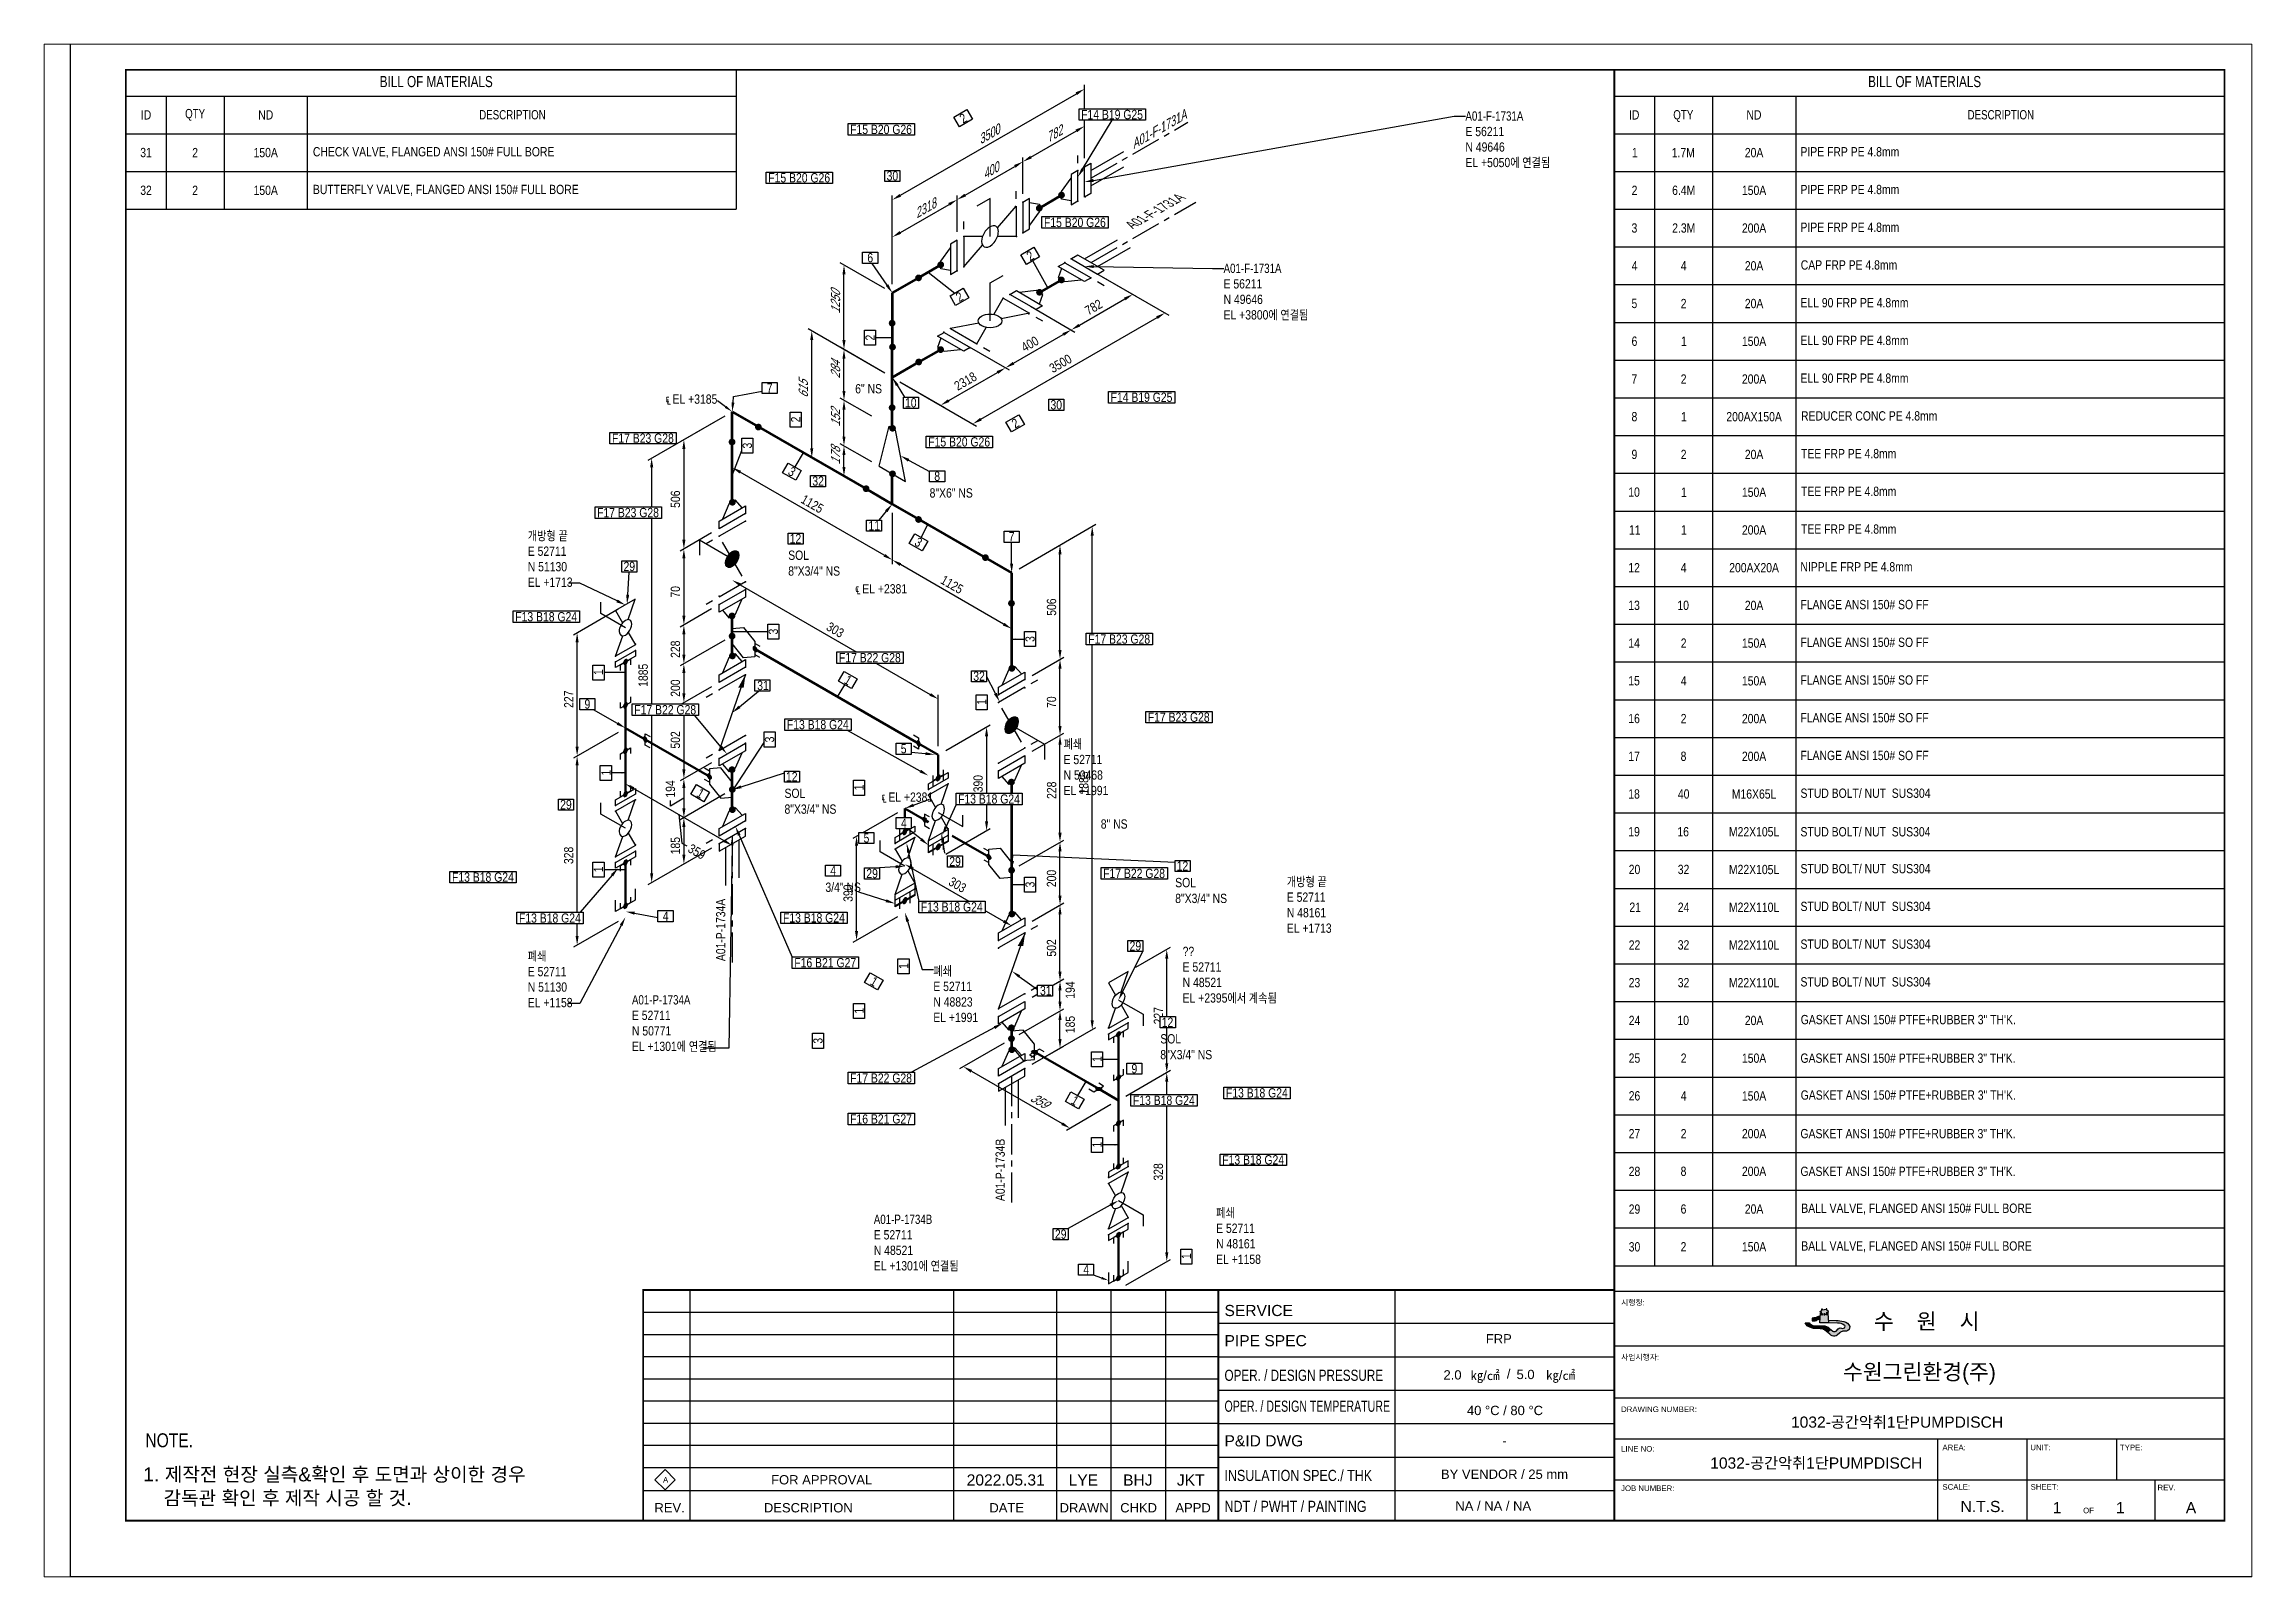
# Paper-space layout '배치1' of a CAD drawing. Header units: millimetres. Extents: x 0 to 588, y -18 to 390.
# The model-space entities are those that its viewports show. They can reach past a viewport. Long polylines and large blocks are cut down to what shows.
import ezdxf
from ezdxf import colors
from ezdxf.entities.mleader import LeaderData, LeaderLine
from ezdxf.enums import TextEntityAlignment as Align
from ezdxf.math import Vec2, Vec3

# ---------------------------------------------------------------- set-up
doc = ezdxf.new("R2010")
doc.units = ezdxf.units.MM
doc.header["$LTSCALE"] = 0.25
doc.linetypes.add('CENTER', pattern=[50.8, 31.75, -6.35, 6.35, -6.35])
doc.linetypes.add('DASHED2', pattern=[9.525, 6.35, -3.175])
for name, color, linetype in [('7', 5, 'Continuous'), ('TITLE', 7, 'Continuous'), ('기기', 6, 'Continuous'), ('기호', 4, 'Continuous'), ('기호 작은 보어', 4, 'Continuous'), ('밸브', 4, 'Continuous'), ('연속', 7, 'DASHED2'), ('열 추적 선', 7, 'CENTER'), ('용접', 1, 'Continuous'), ('주석', 7, 'Continuous'), ('지시선', 1, 'Continuous'), ('치수', 1, 'Continuous'), ('테이블', 7, 'Continuous')]:
    doc.layers.add(name, color=color, linetype=linetype)
doc.layers.add('파이프', color=3, linetype='Continuous', lineweight=70)
doc.layers.add('파이프 작은 보어', color=30, linetype='Continuous', lineweight=50)
doc.styles.add('AdskIsoAnnotation', font='arial.ttf', dxfattribs={"width": 0.8, "height": 1})
doc.styles.add('AdskIsoMetric', font='arial.ttf', dxfattribs={"width": 0.8, "height": 2.5})
doc.styles.add('AdskIsoMetric-30', font='arial.ttf', dxfattribs={"width": 0.8, "height": 2.5})
doc.styles.add('AdskIsoMetric30', font='arial.ttf', dxfattribs={"width": 0.8, "oblique": 30, "height": 2.5})
doc.styles.add('FF1', font='arial.ttf')
doc.styles.add('MtXpl_', font='')
doc.styles.add('RomanS', font='arial.ttf')
doc.styles.get("Standard").update_dxf_attribs({"font": 'arial.ttf'})
doc.styles.add('굴림', font='')
doc.styles.get('MtXpl_').set_extended_font_data('Gulim')
doc.styles.get('굴림').set_extended_font_data('Gulim')
doc.dimstyles.new('AdskIsoMetric', dxfattribs={"dimtxt": 2.5, "dimasz": 2.5, "dimexe": 1, "dimexo": 2, "dimgap": 0.8, "dimtad": 1, "dimdec": 0, "dimrnd": 1, "dimzin": 0, "dimdsep": 46, "dimtxsty": 'AdskIsoMetric', "dimcen": 0, "dimclrt": 7, "dimadec": 0, "dimazin": 0, "dimtfac": 1, "dimtdec": 0, "dimtmove": 1, "dimatfit": 3, "dimfxl": 0, "dimfrac": 2, "dimtolj": 1, "dimtzin": 0, "dimarcsym": 0})

psp = doc.layouts.new('배치1')

msp = doc.modelspace()

# ---------------------------------------------------------------- texts
at = {"color": 7, "linetype": 'ByBlock', "lineweight": -2, "style": 'RomanS'}
for s, height, p in [('SERVICE', 3, (310.25, 70.006)), ('시행청:', 1.5, (416.8367, 72.8857)), ('PIPE SPEC', 3, (310.25, 61.8976)), ('사업시행자:', 1.5, (416.8367, 58.1958)), ('DRAWING NUMBER:', 1.5, (416.8367, 44.1958)), ('P&ID DWG ', 3, (310.25, 34.9726)), ('LINE NO:', 1.5, (416.8367, 33.5792)), ('AREA:', 1.5, (503.1903, 33.9438)), ('UNIT:', 1.5, (526.8116, 33.9438)), ('TYPE:', 1.5, (550.8911, 33.9438)), ('JOB NUMBER:', 1.5, (416.8367, 22.9625)), ('SCALE:', 1.5, (503.1903, 23.3271)), ('SHEET:', 1.5, (526.8904, 23.3271)), ('REV.', 1.5, (560.9975, 23.16)), ('OF', 1.5, (541, 17))]:
    msp.add_text(s, height=height, dxfattribs=at).set_placement(p)
at = {"style": '굴림'}
msp.add_text('수    원    시', height=4.255987, dxfattribs=at).set_placement((484.7572, 66.4683))
at = {"color": 7, "style": 'AdskIsoMetric'}
for s, p in [('FRP', (380.4806, 62.646)), ('2.0', (369.103, 52.9462)), ('㎏/㎠', (376.3782, 52.8069)), ('/', (386.1261, 53.2022)), ('5.0', (388.7325, 53.0638)), ('㎏/㎠', (396.6965, 52.8657)), ('40 %%DC / 80 %%DC', (375.399, 43.3833)), ('NA / NA / NA', (372.2839, 17.7298))]:
    msp.add_text(s, height=2.5, dxfattribs=at).set_placement(p)
at = {"color": 7, "linetype": 'ByBlock', "lineweight": -2, "style": 'RomanS'}
for s, width, p in [('OPER. / DESIGN PRESSURE', 0.75, (310.25, 52.5893)), ('OPER. / DESIGN TEMPERATURE', 0.68, (310.25, 44.281)), ('INSULATION SPEC./ THK', 0.8, (310.25, 25.6643)), ('NDT / PWHT / PAINTING', 0.8, (310.25, 17.356))]:
    msp.add_text(s, height=3, dxfattribs=dict(at, width=width)).set_placement(p)
at = {"style": '굴림'}
msp.add_text('수원그린환경(주)', height=4.25599, dxfattribs=at).set_placement((497, 55), align=Align.MIDDLE_CENTER)
at = {"color": 7, "style": 'AdskIsoMetric'}
for s, p in [('-', (385.5, 36.5)), ('FOR APPROVAL', (201.988, 26)), ('BY VENDOR / 25 mm', (385.5, 27.5))]:
    msp.add_text(s, height=2.5, dxfattribs=at).set_placement(p, align=Align.MIDDLE_CENTER)
at = {"color": 7, "linetype": 'ByBlock', "lineweight": -2, "style": 'RomanS'}
for s, p in [('REV.', (161.1158, 17.2245)), ('DESCRIPTION', (198.4012, 17.2245)), ('DATE', (251.7185, 17.2245)), ('DRAWN', (272.5302, 17.2245)), ('CHKD', (287.1697, 17.2245)), ('APPD', (301.8091, 17.2245))]:
    msp.add_text(s, height=2.5, dxfattribs=at).set_placement(p, align=Align.CENTER)
at = {"color": 7, "linetype": 'ByBlock', "lineweight": -2}
msp.add_text('N.T.S.', height=3, dxfattribs=at).set_placement((514, 17.3202), align=Align.CENTER)
at = {"color": 7}
for tag, p in [('1032-공간악취1단PUMPDISCH', (491, 40)), ('1032-공간악취1단PUMPDISCH', (469.2914, 29)), ('2022.05.31', (251.4515, 24.4518)), ('LYE', (272.32, 24.4243)), ('BHJ', (286.9594, 24.4243)), ('JKT', (301.1751, 24.4243)), ('1', (534, 17)), ('1', (551, 17)), ('A', (570, 17))]:
    msp.add_attdef(tag, text='', height=3, dxfattribs=at).set_placement(p, align=Align.CENTER)
at = {"layer": 'TITLE', "color": 7, "linetype": 'Continuous', "style": 'FF1'}
msp.add_text('A', height=1.4952, dxfattribs=at).set_placement((159.3541, 25.2225))
at = {"layer": '기기', "style": 'AdskIsoMetric-30', "oblique": 330, "width": 0.8}
msp.add_text('A01-F-1731A', height=2.5, rotation=30, dxfattribs=at).set_placement((285.6628, 362.1775))
at = {"layer": '기기', "char_height": 2.5, "attachment_point": 5, "rotation": 90, "style": 'AdskIsoMetric-30'}
for s, insert in [('\\A1;A01-P-1734A', (174.88, 173.803)), ('\\A1;A01-P-1734B', (249.9793, 109.291))]:
    msp.add_mtext(s, dxfattribs=dict(at, insert=insert))
at = {"layer": '주석', "style": 'AdskIsoAnnotation', "width": 0.8}
msp.add_text('NOTE.', height=3.75, dxfattribs=at).set_placement((20.2447, 34.7439))
at = {"layer": '주석', "style": 'AdskIsoAnnotation'}
for s, p in [('1. 제작전 현장 실측&확인 후 도면과 상이한 경우 ', (19.6509, 25.5799)), ('   감독관 확인 후 제작 시공 할 것.', (20.774, 19.2397))]:
    msp.add_text(s, height=3.75, dxfattribs=at).set_placement(p)
at = {"layer": '주석', "char_height": 2.5, "attachment_point": 7, "style": 'AdskIsoAnnotation'}
for s, insert in [('\\P{\\fGulim|b0|i0|c129|p50;A01-F-1731A\\P}E 56211\\PN 49646\\PEL +5050{\\fGulim|b0|i0|c129|p50;에 연결됨}', (375, 378.5916)), ('\\P{\\fGulim|b0|i0|c129|p50;A01-F-1731A\\P}E 56211\\PN 49646\\PEL +3800{\\fGulim|b0|i0|c129|p50;에 연결됨}', (310, 337.6396)), ('{\\Q0;6" NS}', (211, 318)), ('{\\Q0;℄ EL +3185}', (160, 315)), ('{\\Q0;8"X6" NS}', (231, 290)), ('{\\fGulim|b0|i0|c129|p50;개방형 끝\\P}E 52711\\PN 51130\\PEL +1713', (123, 266)), ('{\\Q0;SOL}', (193, 273.2536)), ('{\\Q0;8"X3/4" NS}', (193, 269)), ('{\\Q0;℄ EL +2381}', (211, 264)), ('{\\fGulim|b0|i0|c129|p50;폐쇄\\P}E 52711\\PN 50468\\PEL +1991', (267, 210)), ('{\\Q0;8"X3/4" NS}', (192, 205)), ('{\\Q0;SOL}', (192, 209.2536)), ('{\\Q0;8" NS}', (277, 201)), ('{\\Q0;3/4" NS}', (203, 184)), ('{\\fGulim|b0|i0|c129|p50;개방형 끝\\P}E 52711\\PN 48161\\PEL +1713', (327, 173)), ('{\\Q0;8"X3/4" NS}', (297, 181)), ('{\\fGulim|b0|i0|c129|p50;폐쇄\\P}E 52711\\PN 51130\\PEL +1158', (123, 153)), ('\\P??\\PE 52711\\PN 48521\\PEL +2395{\\fGulim|b0|i0|c129|p50;에서 계속됨}', (299, 154)), ('{\\fGulim|b0|i0|c129|p50;폐쇄\\P}E 52711\\PN 48823\\PEL +1991', (232, 149)), ('\\P{\\fGulim|b0|i0|c129|p50;A01-P-1734A}\\PE 52711\\PN 50771\\PEL +1301{\\fGulim|b0|i0|c129|p50;에 연결됨}', (151, 141)), ('{\\Q0;SOL}', (293, 143.2536)), ('{\\Q0;8"X3/4" NS}', (293, 139)), ('\\P{\\fGulim|b0|i0|c129|p50;A01-P-1734B}\\PE 52711\\PN 48521\\PEL +1301{\\fGulim|b0|i0|c129|p50;에 연결됨}', (216, 82)), ('{\\fGulim|b0|i0|c129|p50;폐쇄\\P}E 52711\\PN 48161\\PEL +1158', (308, 84))]:
    msp.add_mtext(s, dxfattribs=dict(at, insert=insert))
at = {"layer": '테이블', "width": 0.8}
for s, height, style, p in [('BILL OF MATERIALS', 3, 'MtXpl_', (83.2302, 400.3642)), ('BILL OF MATERIALS', 3, 'MtXpl_', (483.2302, 400.3642)), ('DESCRIPTION', 2.5, 'MtXpl_', (109.9447, 391.6924)), ('ID', 2.5, 'AdskIsoMetric', (418.9571, 391.6608)), ('QTY', 2.5, 'MtXpl_', (430.8626, 391.6891)), ('ND', 2.5, 'AdskIsoMetric', (450.5239, 391.6608)), ('DESCRIPTION', 2.5, 'MtXpl_', (509.9447, 391.6924)), ('1', 2.5, 'AdskIsoMetric', (419.7374, 381.5128)), ('1.7M', 2.5, 'AdskIsoMetric', (430.4522, 381.5128)), ('PIPE FRP PE 4.8mm ', 2.5, 'AdskIsoMetric', (465.0434, 381.7439)), ('2', 2.5, 'AdskIsoMetric', (419.6658, 371.3699)), ('6.4M', 2.5, 'AdskIsoMetric', (430.5518, 371.3912)), ('PIPE FRP PE 4.8mm ', 2.5, 'AdskIsoMetric', (465.0434, 371.601)), ('3', 2.5, 'AdskIsoMetric', (419.6379, 361.2492)), ('2.3M', 2.5, 'AdskIsoMetric', (430.5634, 361.2492)), ('PIPE FRP PE 4.8mm ', 2.5, 'AdskIsoMetric', (465.0434, 361.4581)), ('4', 2.5, 'AdskIsoMetric', (419.6829, 351.0893)), ('4', 2.5, 'AdskIsoMetric', (432.8771, 351.0893)), ('CAP FRP PE 4.8mm  ', 2.5, 'AdskIsoMetric', (465.1198, 351.3153)), ('5', 2.5, 'AdskIsoMetric', (419.631, 340.9678)), ('2', 2.5, 'AdskIsoMetric', (432.8601, 340.9414)), ('ELL 90 FRP PE 4.8mm  ', 2.5, 'AdskIsoMetric', (465.0379, 341.1724)), ('6', 2.5, 'AdskIsoMetric', (419.6447, 330.8198)), ('1', 2.5, 'AdskIsoMetric', (432.9317, 330.7985)), ('ELL 90 FRP PE 4.8mm  ', 2.5, 'AdskIsoMetric', (465.0379, 331.0296)), ('7', 2.5, 'AdskIsoMetric', (419.6303, 320.6608)), ('2', 2.5, 'AdskIsoMetric', (432.8601, 320.6556)), ('ELL 90 FRP PE 4.8mm  ', 2.5, 'AdskIsoMetric', (465.0379, 320.8867)), ('8', 2.5, 'AdskIsoMetric', (419.6379, 310.5341)), ('1', 2.5, 'AdskIsoMetric', (432.9317, 310.5128)), ('REDUCER CONC PE 4.8mm', 2.5, 'AdskIsoMetric', (465.1934, 310.7439)), ('9', 2.5, 'AdskIsoMetric', (419.6365, 300.3912)), ('2', 2.5, 'AdskIsoMetric', (432.8601, 300.3699)), ('TEE FRP PE 4.8mm', 2.5, 'AdskIsoMetric', (465.1934, 300.601)), ('10', 2.5, 'AdskIsoMetric', (418.7709, 290.2484)), ('1', 2.5, 'AdskIsoMetric', (432.9317, 290.2271)), ('TEE FRP PE 4.8mm', 2.5, 'AdskIsoMetric', (465.1934, 290.4581)), ('11', 2.5, 'AdskIsoMetric', (418.9605, 280.0842)), ('1', 2.5, 'AdskIsoMetric', (432.9317, 280.0842)), ('TEE FRP PE 4.8mm', 2.5, 'AdskIsoMetric', (465.1934, 280.3153)), ('12', 2.5, 'AdskIsoMetric', (418.7777, 269.9414)), ('4', 2.5, 'AdskIsoMetric', (432.8771, 269.9465)), ('NIPPLE FRP PE 4.8mm  ', 2.5, 'AdskIsoMetric', (465.0297, 270.1724)), ('13', 2.5, 'AdskIsoMetric', (418.7675, 259.8207)), ('10', 2.5, 'AdskIsoMetric', (431.9651, 259.8198)), ('FLANGE ANSI 150# SO FF ', 2.5, 'AdskIsoMetric', (465.0297, 260.0296)), ('14', 2.5, 'AdskIsoMetric', (418.7715, 249.6556)), ('2', 2.5, 'AdskIsoMetric', (432.8601, 249.6556)), ('FLANGE ANSI 150# SO FF ', 2.5, 'AdskIsoMetric', (465.0297, 249.8867)), ('15', 2.5, 'AdskIsoMetric', (418.76, 239.5341)), ('4', 2.5, 'AdskIsoMetric', (432.8771, 239.5179)), ('FLANGE ANSI 150# SO FF ', 2.5, 'AdskIsoMetric', (465.0297, 239.7439)), ('16', 2.5, 'AdskIsoMetric', (418.7681, 229.3912)), ('2', 2.5, 'AdskIsoMetric', (432.8601, 229.3699)), ('FLANGE ANSI 150# SO FF ', 2.5, 'AdskIsoMetric', (465.0297, 229.601)), ('17', 2.5, 'AdskIsoMetric', (418.7675, 219.2271)), ('8', 2.5, 'AdskIsoMetric', (432.8321, 219.2484)), ('FLANGE ANSI 150# SO FF ', 2.5, 'AdskIsoMetric', (465.0297, 219.4581)), ('18', 2.5, 'AdskIsoMetric', (418.7654, 209.1055)), ('40', 2.5, 'AdskIsoMetric', (432.0995, 209.1055)), ('STUD BOLT/ NUT  SUS304', 2.5, 'AdskIsoMetric', (465.0543, 209.3144)), ('19', 2.5, 'AdskIsoMetric', (418.7654, 198.9627)), ('16', 2.5, 'AdskIsoMetric', (431.9624, 198.9627)), ('STUD BOLT/ NUT  SUS304', 2.5, 'AdskIsoMetric', (465.0434, 198.9456)), ('20', 2.5, 'AdskIsoMetric', (418.8821, 188.8198)), ('32', 2.5, 'AdskIsoMetric', (432.0654, 188.8207)), ('STUD BOLT/ NUT  SUS304', 2.5, 'AdskIsoMetric', (465.0543, 189.0287)), ('21', 2.5, 'AdskIsoMetric', (419.0717, 178.6556)), ('24', 2.5, 'AdskIsoMetric', (432.077, 178.6556)), ('STUD BOLT/ NUT  SUS304', 2.5, 'AdskIsoMetric', (465.0543, 178.8859)), ('22', 2.5, 'AdskIsoMetric', (418.8889, 168.5128)), ('32', 2.5, 'AdskIsoMetric', (432.0654, 168.535)), ('STUD BOLT/ NUT  SUS304', 2.5, 'AdskIsoMetric', (465.0543, 168.743)), ('23', 2.5, 'AdskIsoMetric', (418.8786, 158.3921)), ('32', 2.5, 'AdskIsoMetric', (432.0654, 158.3921)), ('STUD BOLT/ NUT  SUS304', 2.5, 'AdskIsoMetric', (465.0543, 158.6001)), ('24', 2.5, 'AdskIsoMetric', (418.8827, 148.2271)), ('10', 2.5, 'AdskIsoMetric', (431.9651, 148.2484)), ('GASKET ANSI 150# PTFE+RUBBER 3" TH\'K.', 2.5, 'AdskIsoMetric', (465.1102, 148.4581)), ('25', 2.5, 'AdskIsoMetric', (418.8711, 138.1055)), ('2', 2.5, 'AdskIsoMetric', (432.8601, 138.0842)), ('GASKET ANSI 150# PTFE+RUBBER 3" TH\'K.', 2.5, 'AdskIsoMetric', (465.0434, 138.0893)), ('GASKET ANSI 150# PTFE+RUBBER 3" TH\'K.', 2.5, 'AdskIsoMetric', (465.1102, 128.1724)), ('26', 2.5, 'AdskIsoMetric', (418.8793, 127.9627)), ('4', 2.5, 'AdskIsoMetric', (432.8771, 127.9465)), ('27', 2.5, 'AdskIsoMetric', (418.8786, 117.7985)), ('2', 2.5, 'AdskIsoMetric', (432.8601, 117.7985)), ('GASKET ANSI 150# PTFE+RUBBER 3" TH\'K.', 2.5, 'AdskIsoMetric', (465.0434, 117.8036)), ('28', 2.5, 'AdskIsoMetric', (418.8786, 107.6556)), ('GASKET ANSI 150# PTFE+RUBBER 3" TH\'K.', 2.5, 'AdskIsoMetric', (465.0434, 107.6608)), ('29', 2.5, 'AdskIsoMetric', (418.8786, 97.5128)), ('30', 2.5, 'AdskIsoMetric', (418.8786, 87.3699))]:
    msp.add_text(s, height=height, dxfattribs=dict(at, style=style)).set_placement(p)
at = {"layer": '테이블', "style": 'AdskIsoMetric', "width": 0.8}
for s, p in [('20A', (452.5737, 382.7679)), ('150A', (452.5737, 372.625)), ('200A', (452.5737, 362.4822)), ('20A', (452.5737, 352.3393)), ('20A', (452.5737, 342.1965)), ('150A', (452.5737, 332.0536)), ('200A', (452.5737, 321.9108)), ('200AX150A', (452.5737, 311.7679)), ('20A', (452.5737, 301.625)), ('150A', (452.5737, 291.4822)), ('200A', (452.5737, 281.3393)), ('200AX20A', (452.5737, 271.1965)), ('20A', (452.5737, 261.0536)), ('150A', (452.5737, 250.9108)), ('150A', (452.5737, 240.7679)), ('200A', (452.5737, 230.625)), ('200A', (452.5737, 220.4822)), ('M16X65L', (452.5737, 210.3393)), ('M22X105L', (452.5737, 200.1965)), ('M22X105L', (452.5737, 190.0536)), ('M22X110L', (452.5737, 179.9108)), ('M22X110L', (452.5737, 169.7679)), ('M22X110L', (452.5737, 159.625)), ('20A', (452.5737, 149.4822)), ('150A', (452.5737, 139.3393)), ('150A', (452.5737, 129.1965)), ('200A', (452.5737, 119.0536))]:
    msp.add_text(s, height=2.5, dxfattribs=at).set_placement(p, align=Align.MIDDLE_CENTER)
at = {"layer": '테이블', "char_height": 2.5, "style": 'AdskIsoMetric'}
for s, insert, width, attachment_point in [('ID', (20.41, 392.9108), 7.820039, 5), ('{\\fGulim|b0|i0|c129|p50;QTY}', (33.6043, 392.9108), 12.568491, 5), ('ND', (52.5737, 392.9108), 19.370384, 5), ('31', (20.41, 382.7679), 7.820039, 5), ('2', (33.6043, 382.7679), 12.568491, 5), ('150A', (52.5737, 382.7679), 19.370384, 5), ('CHECK VALVE, FLANGED ANSI 150# FULL BORE', (65.2589, 382.7679), 91.999936, 4), ('32', (20.41, 372.625), 7.820039, 5), ('2', (33.6043, 372.625), 12.568491, 5), ('150A', (52.5737, 372.625), 19.370384, 5), ('BUTTERFLY VALVE, FLANGED ANSI 150# FULL BORE', (65.2589, 372.625), 91.999936, 4), ('8', (433.6043, 108.9108), 12.568491, 5), ('200A', (452.5737, 108.9108), 19.370384, 5), ('6', (433.6043, 98.7679), 12.568491, 5), ('20A', (452.5737, 98.7679), 19.370384, 5), ('BALL VALVE, FLANGED ANSI 150# FULL BORE', (465.2589, 98.7679), 91.999936, 4), ('2', (433.6043, 88.625), 12.568491, 5), ('150A', (452.5737, 88.625), 19.370384, 5), ('BALL VALVE, FLANGED ANSI 150# FULL BORE', (465.2589, 88.625), 91.999936, 4)]:
    msp.add_mtext(s, dxfattribs=dict(at, insert=insert, width=width, attachment_point=attachment_point))

# ---------------------------------------------------------------- blocks, each defined once
blk = doc.blocks.new('끝 장비-1-IsoRight')
at = {"color": 0, "linetype": 'ByBlock', "lineweight": -2, "extrusion": (0.707107, 0.408248, -0.57735)}
for p, q in [((-0.088, 0.153), (-0.53, 0.408)), ((-0.088, -0.051), (-0.53, 0.204)), ((0, 0.204), (-0.088, 0.255)), ((-0.088, 0.255), (-0.088, -0.153)), ((0, -0.204), (0, 0.204)), ((-0.088, -0.153), (0, -0.204))]:
    blk.add_line(p, q, dxfattribs=at)
blk = doc.blocks.new('끝 장비-1-IsoLeft')
at = {"color": 0, "linetype": 'ByBlock', "lineweight": -2, "extrusion": (0, 0.816497, 0.57735)}
for p, q in [((0, 0.102), (-0.442, 0.357)), ((-0.177, 0), (-0.619, 0.255)), ((-0.265, -0.051), (0.088, 0.153)), ((0.177, 0.102), (-0.177, -0.102)), ((0.088, 0.153), (0.177, 0.102)), ((-0.177, -0.102), (-0.265, -0.051))]:
    blk.add_line(p, q, dxfattribs=at)
blk = doc.blocks.new('나사 캡-2-IsoRight')
at = {"color": 0, "linetype": 'ByBlock', "lineweight": -2, "extrusion": (-0.707107, -0.408248, 0.57735)}
for p, q in [((0.088, -0.255), (0.088, 0.153)), ((0.088, 0.153), (0.265, 0.051)), ((0.265, -0.357), (0.088, -0.255))]:
    blk.add_line(p, q, dxfattribs=at)
blk = doc.blocks.new('나사 캡-1-IsoRight')
at = {"color": 0, "linetype": 'ByBlock', "lineweight": -2, "extrusion": (0.707107, 0.408248, -0.57735)}
for p, q in [((0.265, 0.051), (0.088, 0.153)), ((0.088, 0.153), (0.088, -0.255)), ((0.088, -0.255), (0.265, -0.357))]:
    blk.add_line(p, q, dxfattribs=at)
blk = doc.blocks.new('플랜지-1-IsoRight')
at = {"color": 0, "linetype": 'ByBlock', "lineweight": -2}
blk.add_wipeout([(0.044, 0.179), (-0.044, 0.23), (-0.044, -0.179), (0.044, -0.23)], dxfattribs=at)
at = {"color": 0, "linetype": 'ByBlock', "lineweight": -2, "extrusion": (0.707107, 0.408248, -0.57735)}
for p, q in [((0.044, 0.179), (-0.044, 0.23)), ((-0.044, 0.23), (-0.044, -0.179)), ((0.044, -0.23), (0.044, 0.179)), ((-0.044, -0.179), (0.044, -0.23))]:
    blk.add_line(p, q, dxfattribs=at)
at = {"color": 0, "linetype": 'ByBlock', "lineweight": -2}
blk.add_wipeout([(0.044, 0.179), (-0.044, 0.23), (-0.044, -0.179), (0.044, -0.23)], dxfattribs=at)
at = {"color": 0, "linetype": 'ByBlock', "lineweight": -2, "extrusion": (0.707107, 0.408248, -0.57735)}
for p, q in [((0.044, 0.179), (-0.044, 0.23)), ((-0.044, 0.23), (-0.044, -0.179)), ((0.044, -0.23), (0.044, 0.179)), ((-0.044, -0.179), (0.044, -0.23))]:
    blk.add_line(p, q, dxfattribs=at)
blk = doc.blocks.new('개스킷-1-IsoRight')
at = {"color": 0, "linetype": 'ByBlock', "lineweight": -2, "extrusion": (1, 0, 0)}
for p in [(-0.044, 0.23), (0.044, 0.179), (-0.053, -0.174), (0.044, -0.23)]:
    blk.add_point(p, dxfattribs=at)
blk = doc.blocks.new('볼 밸브-1-IsoRight')
at = {"color": 0, "linetype": 'ByBlock', "lineweight": -2, "extrusion": (0.707107, 0.408248, -0.57735)}
for p, q in [((-0.101, 0.116), (-0.354, 0.408)), ((-0.354, 0.408), (-0.354, 0)), ((0.101, 0), (0.354, 0)), ((-0.354, 0), (-0.101, 0)), ((0.354, -0.408), (0.101, -0.116)), ((0.113, -0.065), (0.113, -0.065)), ((0.354, 0), (0.354, -0.408))]:
    blk.add_line(p, q, dxfattribs=at)
at = {"linetype": 'ByBlock', "extrusion": (-1.92296e-16, -1.11022e-16, -1)}
for start_param, end_param in [(-0.785398, 2.356194), (2.356194, 5.497787)]:
    blk.add_ellipse((0, 0), major_axis=(-0.08, 0.138), ratio=0.57735, start_param=start_param, end_param=end_param, dxfattribs=at)
blk = doc.blocks.new('Operator_Lever-2-IsoLeft')
at = {"color": 0, "linetype": 'ByBlock', "lineweight": -2, "extrusion": (0, -0.816497, -0.57735)}
for p, q in [((0, 0), (0.442, 0.255)), ((0.442, 0.255), (0.619, 0.153))]:
    blk.add_line(p, q, dxfattribs=at)
blk = doc.blocks.new('플랜지-2-IsoRight')
at = {"color": 0, "linetype": 'ByBlock', "lineweight": -2}
blk.add_wipeout([(0.044, -0.23), (-0.044, -0.179), (-0.044, 0.23), (0.044, 0.179)], dxfattribs=at)
at = {"color": 0, "linetype": 'ByBlock', "lineweight": -2, "extrusion": (-0.707107, -0.408248, 0.57735)}
for p, q in [((-0.044, -0.179), (-0.044, 0.23)), ((-0.044, 0.23), (0.044, 0.179)), ((0.044, 0.179), (0.044, -0.23)), ((0.044, -0.23), (-0.044, -0.179))]:
    blk.add_line(p, q, dxfattribs=at)
at = {"color": 0, "linetype": 'ByBlock', "lineweight": -2}
blk.add_wipeout([(0.044, -0.23), (-0.044, -0.179), (-0.044, 0.23), (0.044, 0.179)], dxfattribs=at)
at = {"color": 0, "linetype": 'ByBlock', "lineweight": -2, "extrusion": (-0.707107, -0.408248, 0.57735)}
for p, q in [((-0.044, -0.179), (-0.044, 0.23)), ((-0.044, 0.23), (0.044, 0.179)), ((0.044, 0.179), (0.044, -0.23)), ((0.044, -0.23), (-0.044, -0.179))]:
    blk.add_line(p, q, dxfattribs=at)
blk = doc.blocks.new('개스킷-2-IsoRight')
at = {"color": 0, "linetype": 'ByBlock', "lineweight": -2, "extrusion": (-1, 0, 0)}
for p in [(-0.053, 0.235), (0.044, 0.179), (-0.044, -0.179), (0.044, -0.23)]:
    blk.add_point(p, dxfattribs=at)
blk = doc.blocks.new('볼 밸브-2-IsoRight')
at = {"color": 0, "linetype": 'ByBlock', "lineweight": -2, "extrusion": (-0.707107, -0.408248, 0.57735)}
for p, q in [((-0.354, 0), (-0.354, 0.408)), ((-0.354, 0.408), (-0.101, 0.116)), ((-0.101, 0), (-0.354, 0)), ((0.354, 0), (0.101, 0)), ((0.101, -0.116), (0.354, -0.408)), ((0.113, -0.065), (0.113, -0.065)), ((0.354, -0.408), (0.354, 0))]:
    blk.add_line(p, q, dxfattribs=at)
at = {"linetype": 'ByBlock'}
for start_param, end_param in [(-2.356194, 0.785398), (0.785398, 3.926991)]:
    blk.add_ellipse((0, 0), major_axis=(-0.08, 0.138), ratio=0.57735, start_param=start_param, end_param=end_param, dxfattribs=at)
blk = doc.blocks.new('리듀서 CONC-1-IsoLeft')
at = {"color": 0, "linetype": 'ByBlock', "lineweight": -2, "extrusion": (0, 0.816497, 0.57735)}
for p, q in [((-0.309, 0.128), (-0.221, 0.179)), ((0.088, -0.255), (-0.309, 0.128)), ((0.442, -0.051), (-0.221, 0.179)), ((0.088, -0.255), (0.442, -0.051))]:
    blk.add_line(p, q, dxfattribs=at)
blk = doc.blocks.new('플랜지WN-1-IsoRight')
at = {"color": 0, "linetype": 'ByBlock', "lineweight": -2, "extrusion": (0.707107, 0.408248, -0.57735)}
for p, q in [((0.022, 0.14), (-0.11, 0.115)), ((-0.11, 0.115), (-0.11, 0.013)), ((-0.11, 0.013), (0.022, -0.166)), ((0.022, 0.191), (0.11, 0.14)), ((0.022, -0.217), (0.022, 0.191)), ((0.11, 0.14), (0.11, -0.268)), ((0.11, -0.268), (0.022, -0.217))]:
    blk.add_line(p, q, dxfattribs=at)
blk = doc.blocks.new('화살표된 체크 밸브-2-Iso2DSkew180')
h = blk.add_hatch(color=256)
h.paths.add_polyline_path([(2.37, 6.74), (3.12, 6.73), (3.63, 10.31)], flags=0)
h.paths.add_polyline_path([(1.63, 6.75), (2.37, 6.74), (3.63, 10.31)], flags=0)
at = {"color": 0, "extrusion": (-0.707107, 0.408248, -0.57735)}
for p, q in [((3.63, 10.3), (-3.56, -10.11)), ((-3.44, 6.29), (3.63, 10.3)), ((-3.56, -10.11), (3.51, -6.1))]:
    blk.add_line(p, q, dxfattribs=at)
blk = doc.blocks.new('버터플라이 밸브-1-IsoRight')
blk.add_hatch(color=256).paths.add_polyline_path([(-0.088, 0.051), (-0.088, 0.052), (-0.088, 0.052), (-0.088, 0.053), (-0.088, 0.053), (-0.088, 0.054), (-0.088, 0.055), (-0.088, 0.055), (-0.088, 0.056), (-0.088, 0.056), (-0.088, 0.057), (-0.087, 0.058), (-0.087, 0.058), (-0.087, 0.059), (-0.087, 0.059), (-0.087, 0.06), (-0.087, 0.061), (-0.087, 0.061), (-0.087, 0.062), (-0.087, 0.062), (-0.087, 0.063), (-0.087, 0.063), (-0.086, 0.064), (-0.086, 0.065), (-0.086, 0.065), (-0.086, 0.066), (-0.086, 0.066), (-0.086, 0.067), (-0.086, 0.068), (-0.086, 0.068), (-0.086, 0.069), (-0.086, 0.069), (-0.086, 0.07), (-0.085, 0.071), (-0.085, 0.071), (-0.085, 0.072), (-0.085, 0.072), (-0.085, 0.073), (-0.085, 0.074), (-0.085, 0.074), (-0.085, 0.075), (-0.085, 0.075), (-0.085, 0.076), (-0.085, 0.077), (-0.085, 0.077), (-0.084, 0.078), (-0.084, 0.078), (-0.084, 0.079), (-0.084, 0.079), (-0.084, 0.08), (-0.084, 0.08), (-0.084, 0.081), (-0.084, 0.081), (-0.083, 0.081), (-0.083, 0.082), (-0.083, 0.082), (-0.083, 0.083), (-0.082, 0.083), (-0.082, 0.084), (-0.082, 0.084), (-0.082, 0.084), (-0.081, 0.085), (-0.081, 0.085), (-0.081, 0.086), (-0.08, 0.086), (-0.08, 0.087), (-0.08, 0.087), (-0.08, 0.087), (-0.079, 0.088), (-0.079, 0.088), (-0.079, 0.089), (-0.079, 0.089), (-0.078, 0.09), (-0.078, 0.09), (-0.078, 0.09), (-0.078, 0.091), (-0.077, 0.091), (-0.077, 0.092), (-0.077, 0.092), (-0.077, 0.093), (-0.076, 0.093), (-0.076, 0.093), (-0.076, 0.094), (-0.076, 0.094), (-0.075, 0.095), (-0.075, 0.095), (-0.075, 0.096), (-0.075, 0.096), (-0.074, 0.097), (-0.074, 0.097), (-0.074, 0.097), (-0.074, 0.098), (-0.073, 0.098), (-0.073, 0.099), (-0.073, 0.099), (-0.073, 0.1), (-0.072, 0.1), (-0.072, 0.1), (-0.072, 0.101), (-0.072, 0.101), (-0.072, 0.101), (-0.071, 0.102), (-0.071, 0.102), (-0.07, 0.102), (-0.07, 0.102), (-0.07, 0.102), (-0.069, 0.103), (-0.069, 0.103), (-0.068, 0.103), (-0.068, 0.103), (-0.068, 0.104), (-0.067, 0.104), (-0.067, 0.104), (-0.066, 0.104), (-0.066, 0.105), (-0.066, 0.105), (-0.065, 0.105), (-0.065, 0.105), (-0.064, 0.105), (-0.064, 0.106), (-0.064, 0.106), (-0.063, 0.106), (-0.063, 0.106), (-0.062, 0.107), (-0.062, 0.107), (-0.062, 0.107), (-0.061, 0.107), (-0.061, 0.107), (-0.06, 0.108), (-0.06, 0.108), (-0.06, 0.108), (-0.059, 0.108), (-0.059, 0.109), (-0.058, 0.109), (-0.058, 0.109), (-0.058, 0.109), (-0.057, 0.11), (-0.057, 0.11), (-0.056, 0.11), (-0.056, 0.11), (-0.056, 0.11), (-0.055, 0.111), (-0.055, 0.111), (-0.054, 0.111), (-0.054, 0.111), (-0.054, 0.112), (-0.053, 0.112), (-0.053, 0.112), (-0.052, 0.112), (-0.052, 0.113), (-0.052, 0.113), (-0.051, 0.113), (-0.051, 0.113), (-0.05, 0.113), (-0.05, 0.113), (-0.049, 0.113), (-0.049, 0.113), (-0.048, 0.113), (-0.048, 0.113), (-0.047, 0.113), (-0.047, 0.113), (-0.046, 0.113), (-0.046, 0.113), (-0.045, 0.113), (-0.045, 0.113), (-0.044, 0.113), (-0.044, 0.113), (-0.043, 0.113), (-0.043, 0.113), (-0.042, 0.113), (-0.042, 0.113), (-0.041, 0.113), (-0.041, 0.113), (-0.04, 0.113), (-0.04, 0.113), (-0.039, 0.113), (-0.039, 0.113), (-0.038, 0.113), (-0.038, 0.113), (-0.037, 0.113), (-0.037, 0.113), (-0.036, 0.113), (-0.036, 0.113), (-0.035, 0.113), (-0.035, 0.113), (-0.034, 0.113), (-0.034, 0.113), (-0.033, 0.113), (-0.033, 0.113), (-0.032, 0.113), (-0.032, 0.113), (-0.031, 0.113), (-0.031, 0.113), (-0.03, 0.113), (-0.03, 0.113), (-0.029, 0.113), (-0.029, 0.113), (-0.028, 0.113), (-0.028, 0.113), (-0.027, 0.113), (-0.027, 0.113), (-0.027, 0.113), (-0.026, 0.112), (-0.026, 0.112), (-0.025, 0.112), (-0.025, 0.112), (-0.024, 0.112), (-0.023, 0.111), (-0.023, 0.111), (-0.022, 0.111), (-0.022, 0.111), (-0.021, 0.11), (-0.021, 0.11), (-0.02, 0.11), (-0.02, 0.11), (-0.019, 0.11), (-0.018, 0.109), (-0.018, 0.109), (-0.017, 0.109), (-0.017, 0.109), (-0.016, 0.108), (-0.016, 0.108), (-0.015, 0.108), (-0.014, 0.108), (-0.014, 0.108), (-0.013, 0.107), (-0.013, 0.107), (-0.012, 0.107), (-0.012, 0.107), (-0.011, 0.106), (-0.011, 0.106), (-0.01, 0.106), (-0.009, 0.106), (-0.009, 0.106), (-0.008, 0.105), (-0.008, 0.105), (-0.007, 0.105), (-0.007, 0.105), (-0.006, 0.104), (-0.006, 0.104), (-0.005, 0.104), (-0.004, 0.104), (-0.004, 0.104), (-0.003, 0.103), (-0.003, 0.103), (-0.002, 0.103), (-0.002, 0.103), (-0.001, 0.103), (-0.001, 0.102), (0, 0.102), (0, 0.102), (0.001, 0.102), (0.001, 0.101), (0.002, 0.101), (0.002, 0.1), (0.003, 0.1), (0.003, 0.1), (0.004, 0.099), (0.004, 0.099), (0.005, 0.098), (0.006, 0.098), (0.006, 0.097), (0.007, 0.097), (0.007, 0.097), (0.008, 0.096), (0.008, 0.096), (0.009, 0.095), (0.009, 0.095), (0.01, 0.094), (0.011, 0.094), (0.011, 0.094), (0.012, 0.093), (0.012, 0.093), (0.013, 0.092), (0.013, 0.092), (0.014, 0.091), (0.014, 0.091), (0.015, 0.091), (0.016, 0.09), (0.016, 0.09), (0.017, 0.089), (0.017, 0.089), (0.018, 0.089), (0.018, 0.088), (0.019, 0.088), (0.02, 0.087), (0.02, 0.087), (0.021, 0.086), (0.021, 0.086), (0.022, 0.086), (0.022, 0.085), (0.023, 0.085), (0.023, 0.084), (0.024, 0.084), (0.025, 0.083), (0.025, 0.083), (0.026, 0.083), (0.026, 0.082), (0.027, 0.082), (0.027, 0.081), (0.027, 0.081), (0.028, 0.081), (0.028, 0.08), (0.029, 0.08), (0.029, 0.079), (0.03, 0.078), (0.03, 0.078), (0.031, 0.077), (0.031, 0.077), (0.032, 0.076), (0.032, 0.075), (0.033, 0.075), (0.033, 0.074), (0.034, 0.074), (0.034, 0.073), (0.035, 0.073), (0.035, 0.072), (0.036, 0.071), (0.036, 0.071), (0.037, 0.07), (0.037, 0.07), (0.038, 0.069), (0.038, 0.068), (0.039, 0.068), (0.039, 0.067), (0.04, 0.067), (0.04, 0.066), (0.041, 0.065), (0.041, 0.065), (0.042, 0.064), (0.042, 0.064), (0.043, 0.063), (0.043, 0.063), (0.044, 0.062), (0.044, 0.061), (0.045, 0.061), (0.045, 0.06), (0.046, 0.06), (0.046, 0.059), (0.047, 0.058), (0.047, 0.058), (0.048, 0.057), (0.048, 0.057), (0.049, 0.056), (0.049, 0.056), (0.05, 0.055), (0.05, 0.054), (0.051, 0.054), (0.051, 0.053), (0.052, 0.053), (0.052, 0.053), (0.052, 0.052), (0.053, 0.051), (0.053, 0.051), (0.054, 0.05), (0.054, 0.049), (0.054, 0.048), (0.055, 0.048), (0.055, 0.047), (0.056, 0.046), (0.056, 0.046), (0.056, 0.045), (0.057, 0.044), (0.057, 0.044), (0.058, 0.043), (0.058, 0.042), (0.058, 0.042), (0.059, 0.041), (0.059, 0.04), (0.06, 0.039), (0.06, 0.039), (0.06, 0.038), (0.061, 0.037), (0.061, 0.037), (0.062, 0.036), (0.062, 0.035), (0.062, 0.035), (0.063, 0.034), (0.063, 0.033), (0.064, 0.033), (0.064, 0.032), (0.064, 0.031), (0.065, 0.03), (0.065, 0.03), (0.066, 0.029), (0.066, 0.028), (0.066, 0.028), (0.067, 0.027), (0.067, 0.026), (0.068, 0.026), (0.068, 0.025), (0.068, 0.024), (0.069, 0.024), (0.069, 0.023), (0.07, 0.022), (0.07, 0.021), (0.07, 0.021), (0.071, 0.02), (0.071, 0.019), (0.072, 0.019), (0.072, 0.019), (0.072, 0.018), (0.072, 0.017), (0.072, 0.017), (0.073, 0.016), (0.073, 0.015), (0.073, 0.014), (0.073, 0.014), (0.074, 0.013), (0.074, 0.012), (0.074, 0.011), (0.074, 0.011), (0.075, 0.01), (0.075, 0.009), (0.075, 0.009), (0.075, 0.008), (0.076, 0.007), (0.076, 0.006), (0.076, 0.006), (0.076, 0.005), (0.077, 0.004), (0.077, 0.003), (0.077, 0.003), (0.077, 0.002), (0.078, 0.001), (0.078, 0), (0.078, 0), (0.078, -0.001), (0.079, -0.002), (0.079, -0.002), (0.079, -0.003), (0.079, -0.004), (0.08, -0.005), (0.08, -0.005), (0.08, -0.006), (0.08, -0.007), (0.081, -0.008), (0.081, -0.008), (0.081, -0.009), (0.082, -0.01), (0.082, -0.01), (0.082, -0.011), (0.082, -0.012), (0.083, -0.013), (0.083, -0.013), (0.083, -0.014), (0.083, -0.015), (0.084, -0.016), (0.084, -0.016), (0.084, -0.017), (0.084, -0.017), (0.084, -0.018), (0.084, -0.018), (0.084, -0.019), (0.084, -0.02), (0.085, -0.02), (0.085, -0.021), (0.085, -0.022), (0.085, -0.023), (0.085, -0.023), (0.085, -0.024), (0.085, -0.025), (0.085, -0.025), (0.085, -0.026), (0.085, -0.027), (0.085, -0.027), (0.085, -0.028), (0.086, -0.029), (0.086, -0.029), (0.086, -0.03), (0.086, -0.031), (0.086, -0.032), (0.086, -0.032), (0.086, -0.033), (0.086, -0.034), (0.086, -0.034), (0.086, -0.035), (0.086, -0.036), (0.087, -0.036), (0.087, -0.037), (0.087, -0.038), (0.087, -0.039), (0.087, -0.039), (0.087, -0.04), (0.087, -0.041), (0.087, -0.041), (0.087, -0.042), (0.087, -0.043), (0.087, -0.043), (0.088, -0.044), (0.088, -0.045), (0.088, -0.045), (0.088, -0.046), (0.088, -0.047), (0.088, -0.048), (0.088, -0.048), (0.088, -0.049), (0.088, -0.05), (0.088, -0.05), (0.088, -0.051), (0.088, -0.051), (0.088, -0.052), (0.088, -0.052), (0.088, -0.053), (0.088, -0.053), (0.088, -0.054), (0.088, -0.055), (0.088, -0.055), (0.088, -0.056), (0.088, -0.056), (0.088, -0.057), (0.087, -0.058), (0.087, -0.058), (0.087, -0.059), (0.087, -0.059), (0.087, -0.06), (0.087, -0.061), (0.087, -0.061), (0.087, -0.062), (0.087, -0.062), (0.087, -0.063), (0.087, -0.063), (0.086, -0.064), (0.086, -0.065), (0.086, -0.065), (0.086, -0.066), (0.086, -0.066), (0.086, -0.067), (0.086, -0.068), (0.086, -0.068), (0.086, -0.069), (0.086, -0.069), (0.086, -0.07), (0.085, -0.071), (0.085, -0.071), (0.085, -0.072), (0.085, -0.072), (0.085, -0.073), (0.085, -0.074), (0.085, -0.074), (0.085, -0.075), (0.085, -0.075), (0.085, -0.076), (0.085, -0.077), (0.085, -0.077), (0.084, -0.078), (0.084, -0.078), (0.084, -0.079), (0.084, -0.079), (0.084, -0.08), (0.084, -0.08), (0.084, -0.081), (0.084, -0.081), (0.083, -0.081), (0.083, -0.082), (0.083, -0.082), (0.083, -0.083), (0.082, -0.083), (0.082, -0.084), (0.082, -0.084), (0.082, -0.084), (0.081, -0.085), (0.081, -0.085), (0.081, -0.086), (0.08, -0.086), (0.08, -0.087), (0.08, -0.087), (0.08, -0.087), (0.079, -0.088), (0.079, -0.088), (0.079, -0.089), (0.079, -0.089), (0.078, -0.09), (0.078, -0.09), (0.078, -0.09), (0.078, -0.091), (0.077, -0.091), (0.077, -0.092), (0.077, -0.092), (0.077, -0.093), (0.076, -0.093), (0.076, -0.093), (0.076, -0.094), (0.076, -0.094), (0.075, -0.095), (0.075, -0.095), (0.075, -0.096), (0.075, -0.096), (0.074, -0.097), (0.074, -0.097), (0.074, -0.097), (0.074, -0.098), (0.073, -0.098), (0.073, -0.099), (0.073, -0.099), (0.073, -0.1), (0.072, -0.1), (0.072, -0.1), (0.072, -0.101), (0.072, -0.101), (0.072, -0.101), (0.071, -0.102), (0.071, -0.102), (0.07, -0.102), (0.07, -0.102), (0.07, -0.102), (0.069, -0.103), (0.069, -0.103), (0.068, -0.103), (0.068, -0.103), (0.068, -0.104), (0.067, -0.104), (0.067, -0.104), (0.066, -0.104), (0.066, -0.105), (0.066, -0.105), (0.065, -0.105), (0.065, -0.105), (0.064, -0.105), (0.064, -0.106), (0.064, -0.106), (0.063, -0.106), (0.063, -0.106), (0.062, -0.107), (0.062, -0.107), (0.062, -0.107), (0.061, -0.107), (0.061, -0.107), (0.06, -0.108), (0.06, -0.108), (0.06, -0.108), (0.059, -0.108), (0.059, -0.109), (0.058, -0.109), (0.058, -0.109), (0.058, -0.109), (0.057, -0.11), (0.057, -0.11), (0.056, -0.11), (0.056, -0.11), (0.056, -0.11), (0.055, -0.111), (0.055, -0.111), (0.054, -0.111), (0.054, -0.111), (0.054, -0.112), (0.053, -0.112), (0.053, -0.112), (0.052, -0.112), (0.052, -0.113), (0.052, -0.113), (0.051, -0.113), (0.051, -0.113), (0.05, -0.113), (0.05, -0.113), (0.049, -0.113), (0.049, -0.113), (0.048, -0.113), (0.048, -0.113), (0.047, -0.113), (0.047, -0.113), (0.046, -0.113), (0.046, -0.113), (0.045, -0.113), (0.045, -0.113), (0.044, -0.113), (0.044, -0.113), (0.043, -0.113), (0.043, -0.113), (0.042, -0.113), (0.042, -0.113), (0.041, -0.113), (0.041, -0.113), (0.04, -0.113), (0.04, -0.113), (0.039, -0.113), (0.039, -0.113), (0.038, -0.113), (0.038, -0.113), (0.037, -0.113), (0.037, -0.113), (0.036, -0.113), (0.036, -0.113), (0.035, -0.113), (0.035, -0.113), (0.034, -0.113), (0.034, -0.113), (0.033, -0.113), (0.033, -0.113), (0.032, -0.113), (0.032, -0.113), (0.031, -0.113), (0.031, -0.113), (0.03, -0.113), (0.03, -0.113), (0.029, -0.113), (0.029, -0.113), (0.028, -0.113), (0.028, -0.113), (0.027, -0.113), (0.027, -0.113), (0.027, -0.113), (0.026, -0.112), (0.026, -0.112), (0.025, -0.112), (0.025, -0.112), (0.024, -0.112), (0.023, -0.111), (0.023, -0.111), (0.022, -0.111), (0.022, -0.111), (0.021, -0.11), (0.021, -0.11), (0.02, -0.11), (0.02, -0.11), (0.019, -0.11), (0.018, -0.109), (0.018, -0.109), (0.017, -0.109), (0.017, -0.109), (0.016, -0.108), (0.016, -0.108), (0.015, -0.108), (0.014, -0.108), (0.014, -0.108), (0.013, -0.107), (0.013, -0.107), (0.012, -0.107), (0.012, -0.107), (0.011, -0.106), (0.011, -0.106), (0.01, -0.106), (0.009, -0.106), (0.009, -0.106), (0.008, -0.105), (0.008, -0.105), (0.007, -0.105), (0.007, -0.105), (0.006, -0.104), (0.006, -0.104), (0.005, -0.104), (0.004, -0.104), (0.004, -0.104), (0.003, -0.103), (0.003, -0.103), (0.002, -0.103), (0.002, -0.103), (0.001, -0.103), (0.001, -0.102), (0, -0.102), (0, -0.102), (-0.001, -0.102), (-0.001, -0.101), (-0.002, -0.101), (-0.002, -0.1), (-0.003, -0.1), (-0.003, -0.1), (-0.004, -0.099), (-0.004, -0.099), (-0.005, -0.098), (-0.006, -0.098), (-0.006, -0.097), (-0.007, -0.097), (-0.007, -0.097), (-0.008, -0.096), (-0.008, -0.096), (-0.009, -0.095), (-0.009, -0.095), (-0.01, -0.094), (-0.011, -0.094), (-0.011, -0.094), (-0.012, -0.093), (-0.012, -0.093), (-0.013, -0.092), (-0.013, -0.092), (-0.014, -0.091), (-0.014, -0.091), (-0.015, -0.091), (-0.016, -0.09), (-0.016, -0.09), (-0.017, -0.089), (-0.017, -0.089), (-0.018, -0.089), (-0.018, -0.088), (-0.019, -0.088), (-0.02, -0.087), (-0.02, -0.087), (-0.021, -0.086), (-0.021, -0.086), (-0.022, -0.086), (-0.022, -0.085), (-0.023, -0.085), (-0.023, -0.084), (-0.024, -0.084), (-0.025, -0.083), (-0.025, -0.083), (-0.026, -0.083), (-0.026, -0.082), (-0.027, -0.082), (-0.027, -0.081), (-0.027, -0.081), (-0.028, -0.081), (-0.028, -0.08), (-0.029, -0.08), (-0.029, -0.079), (-0.03, -0.078), (-0.03, -0.078), (-0.031, -0.077), (-0.031, -0.077), (-0.032, -0.076), (-0.032, -0.075), (-0.033, -0.075), (-0.033, -0.074), (-0.034, -0.074), (-0.034, -0.073), (-0.035, -0.073), (-0.035, -0.072), (-0.036, -0.071), (-0.036, -0.071), (-0.037, -0.07), (-0.037, -0.07), (-0.038, -0.069), (-0.038, -0.068), (-0.039, -0.068), (-0.039, -0.067), (-0.04, -0.067), (-0.04, -0.066), (-0.041, -0.065), (-0.041, -0.065), (-0.042, -0.064), (-0.042, -0.064), (-0.043, -0.063), (-0.043, -0.063), (-0.044, -0.062), (-0.044, -0.061), (-0.045, -0.061), (-0.045, -0.06), (-0.046, -0.06), (-0.046, -0.059), (-0.047, -0.058), (-0.047, -0.058), (-0.048, -0.057), (-0.048, -0.057), (-0.049, -0.056), (-0.049, -0.056), (-0.05, -0.055), (-0.05, -0.054), (-0.051, -0.054), (-0.051, -0.053), (-0.052, -0.053), (-0.052, -0.053), (-0.052, -0.052), (-0.053, -0.051), (-0.053, -0.051), (-0.054, -0.05), (-0.054, -0.049), (-0.054, -0.048), (-0.055, -0.048), (-0.055, -0.047), (-0.056, -0.046), (-0.056, -0.046), (-0.056, -0.045), (-0.057, -0.044), (-0.057, -0.044), (-0.058, -0.043), (-0.058, -0.042), (-0.058, -0.042), (-0.059, -0.041), (-0.059, -0.04), (-0.06, -0.039), (-0.06, -0.039), (-0.06, -0.038), (-0.061, -0.037), (-0.061, -0.037), (-0.062, -0.036), (-0.062, -0.035), (-0.062, -0.035), (-0.063, -0.034), (-0.063, -0.033), (-0.064, -0.033), (-0.064, -0.032), (-0.064, -0.031), (-0.065, -0.03), (-0.065, -0.03), (-0.066, -0.029), (-0.066, -0.028), (-0.066, -0.028), (-0.067, -0.027), (-0.067, -0.026), (-0.068, -0.026), (-0.068, -0.025), (-0.068, -0.024), (-0.069, -0.024), (-0.069, -0.023), (-0.07, -0.022), (-0.07, -0.021), (-0.07, -0.021), (-0.071, -0.02), (-0.071, -0.019), (-0.072, -0.019), (-0.072, -0.019), (-0.072, -0.018), (-0.072, -0.017), (-0.072, -0.017), (-0.073, -0.016), (-0.073, -0.015), (-0.073, -0.014), (-0.073, -0.014), (-0.074, -0.013), (-0.074, -0.012), (-0.074, -0.011), (-0.074, -0.011), (-0.075, -0.01), (-0.075, -0.009), (-0.075, -0.009), (-0.075, -0.008), (-0.076, -0.007), (-0.076, -0.006), (-0.076, -0.006), (-0.076, -0.005), (-0.077, -0.004), (-0.077, -0.003), (-0.077, -0.003), (-0.077, -0.002), (-0.078, -0.001), (-0.078, 0), (-0.078, 0), (-0.078, 0.001), (-0.079, 0.002), (-0.079, 0.002), (-0.079, 0.003), (-0.079, 0.004), (-0.08, 0.005), (-0.08, 0.005), (-0.08, 0.006), (-0.08, 0.007), (-0.081, 0.008), (-0.081, 0.008), (-0.081, 0.009), (-0.082, 0.01), (-0.082, 0.01), (-0.082, 0.011), (-0.082, 0.012), (-0.083, 0.013), (-0.083, 0.013), (-0.083, 0.014), (-0.083, 0.015), (-0.084, 0.016), (-0.084, 0.016), (-0.084, 0.017), (-0.084, 0.017), (-0.084, 0.018), (-0.084, 0.018), (-0.084, 0.019), (-0.084, 0.02), (-0.085, 0.02), (-0.085, 0.021), (-0.085, 0.022), (-0.085, 0.023), (-0.085, 0.023), (-0.085, 0.024), (-0.085, 0.025), (-0.085, 0.025), (-0.085, 0.026), (-0.085, 0.027), (-0.085, 0.027), (-0.085, 0.028), (-0.086, 0.029), (-0.086, 0.029), (-0.086, 0.03), (-0.086, 0.031), (-0.086, 0.032), (-0.086, 0.032), (-0.086, 0.033), (-0.086, 0.034), (-0.086, 0.034), (-0.086, 0.035), (-0.086, 0.036), (-0.087, 0.036), (-0.087, 0.037), (-0.087, 0.038), (-0.087, 0.039), (-0.087, 0.039), (-0.087, 0.04), (-0.087, 0.041), (-0.087, 0.041), (-0.087, 0.042), (-0.087, 0.043), (-0.087, 0.043), (-0.088, 0.044), (-0.088, 0.045), (-0.088, 0.045), (-0.088, 0.046), (-0.088, 0.047), (-0.088, 0.048), (-0.088, 0.048), (-0.088, 0.049), (-0.088, 0.05), (-0.088, 0.05)], flags=0)
at = {"color": 0, "linetype": 'ByBlock', "lineweight": -2, "extrusion": (0.707107, 0.408248, -0.57735)}
for p, q in [((-0.354, 0.408), (-0.354, 0)), ((0.265, 0), (-0.265, 0)), ((-0.088, 0.051), (-0.084, 0.08)), ((-0.084, 0.017), (-0.088, 0.051)), ((-0.084, 0.08), (-0.072, 0.101)), ((-0.072, -0.019), (-0.084, 0.017)), ((-0.072, 0.101), (-0.052, 0.113)), ((-0.052, 0.113), (-0.027, 0.113)), ((-0.027, 0.113), (0, 0.102)), ((0, 0.102), (0.027, 0.081)), ((0.027, 0.081), (0.052, 0.053)), ((0.052, 0.053), (0.072, 0.019)), ((0.072, 0.019), (0.084, -0.017)), ((0.354, 0), (0.354, -0.408)), ((-0.052, -0.053), (-0.072, -0.019)), ((-0.027, -0.081), (-0.052, -0.053)), ((0, -0.102), (-0.027, -0.081)), ((0.027, -0.113), (0, -0.102)), ((0.052, -0.113), (0.027, -0.113)), ((0.072, -0.101), (0.052, -0.113)), ((0.084, -0.08), (0.072, -0.101)), ((0.084, -0.017), (0.088, -0.051)), ((0.088, -0.051), (0.084, -0.08))]:
    blk.add_line(p, q, dxfattribs=at)
blk = doc.blocks.new('화살표된 체크 밸브-2-Iso2DSkew0')
h = blk.add_hatch(color=256)
h.paths.add_polyline_path([(2.34, 6.74), (3.08, 6.74), (3.57, 10.31)], flags=0)
h.paths.add_polyline_path([(1.59, 6.74), (2.34, 6.74), (3.57, 10.31)], flags=0)
at = {"color": 0, "extrusion": (-0.707107, 0.408248, -0.57735)}
for p, q in [((-3.5, 6.22), (3.57, 10.3)), ((3.57, 10.3), (-3.5, -10.11)), ((-3.5, -10.11), (3.57, -6.03))]:
    blk.add_line(p, q, dxfattribs=at)
blk = doc.blocks.new('Operator_Lever-1-IsoLeft')
at = {"color": 0, "linetype": 'ByBlock', "lineweight": -2, "extrusion": (0, 0.816497, 0.57735)}
for p, q in [((0, 0), (-0.442, -0.255)), ((-0.442, -0.255), (-0.265, -0.357))]:
    blk.add_line(p, q, dxfattribs=at)
blk = doc.blocks.new('플랜지WN-1-IsoLeft')
at = {"color": 0, "linetype": 'ByBlock', "lineweight": -2, "extrusion": (0, 0.816497, 0.57735)}
for p, q in [((0.199, 0.089), (-0.155, -0.115)), ((-0.155, 0.038), (-0.066, 0.089)), ((-0.11, -0.089), (-0.155, 0.038)), ((-0.066, 0.089), (0.155, 0.064)), ((-0.066, -0.166), (0.287, 0.038)), ((0.287, 0.038), (0.199, 0.089)), ((-0.155, -0.115), (-0.066, -0.166))]:
    blk.add_line(p, q, dxfattribs=at)
blk = doc.blocks.new('개스킷-1-IsoLeft')
at = {"color": 0, "linetype": 'ByBlock', "lineweight": -2}
for p in [(0.124, 0.133), (0.221, 0.077), (-0.221, -0.077), (-0.133, -0.128)]:
    blk.add_point(p, dxfattribs=at)
blk = doc.blocks.new('볼 밸브-1-IsoLeft')
at = {"color": 0, "linetype": 'ByBlock', "lineweight": -2, "extrusion": (0, 0.816497, 0.57735)}
for p, q in [((-0.53, 0.102), (-0.177, 0.306)), ((-0.177, 0.306), (-0.05, 0.087)), ((-0.151, 0.029), (-0.53, 0.102)), ((0.05, -0.087), (0.177, -0.306)), ((0.113, -0.065), (0.113, -0.065)), ((0.53, -0.102), (0.151, -0.029)), ((0.177, -0.306), (0.53, -0.102))]:
    blk.add_line(p, q, dxfattribs=at)
at = {"linetype": 'ByBlock'}
for start_param, end_param in [(-0.785398, 2.356194), (2.356194, 5.497787)]:
    blk.add_ellipse((0, 0), major_axis=(-0.159, 0), ratio=0.57735, start_param=start_param, end_param=end_param, dxfattribs=at)
blk = doc.blocks.new('*D88')
at = {"layer": 'Defpoints', "color": 0}
for p in [(149.26, 228.08), (136.27, 220.58), (149.26, 177.22)]:
    blk.add_point(p, dxfattribs=at)
at = {"layer": '치수', "color": 0, "lineweight": -2}
for p, q in [((147.26, 226.92), (135.27, 220)), ((136.27, 172.22), (136.27, 218.08)), ((147.26, 176.07), (135.27, 169.15))]:
    blk.add_line(p, q, dxfattribs=at)
at = {"layer": '치수', "color": 0}
for points in [[(135.85, 218.08), (136.68, 218.08), (136.27, 220.58)], [(135.85, 172.22), (136.68, 172.22), (136.27, 169.72)]]:
    blk.add_solid(points, dxfattribs=at)
at = {"layer": '치수', "color": 7, "insert": (134, 193.84), "char_height": 2.5, "attachment_point": 5, "rotation": 90, "style": 'AdskIsoMetric-30'}
blk.add_mtext('\\A1;328', dxfattribs=at)
blk = doc.blocks.new('*D89')
at = {"layer": 'Defpoints', "color": 0}
for p in [(149.26, 261.16), (136.27, 253.66), (149.26, 228.08)]:
    blk.add_point(p, dxfattribs=at)
at = {"layer": '치수', "color": 0, "lineweight": -2}
for p, q in [((147.26, 260.01), (135.27, 253.08)), ((136.27, 223.08), (136.27, 251.16)), ((147.26, 226.92), (135.27, 220))]:
    blk.add_line(p, q, dxfattribs=at)
at = {"layer": '치수', "color": 0}
for points in [[(135.85, 251.16), (136.68, 251.16), (136.27, 253.66)], [(135.85, 223.08), (136.68, 223.08), (136.27, 220.58)]]:
    blk.add_solid(points, dxfattribs=at)
at = {"layer": '치수', "color": 7, "insert": (134.02, 235.82), "char_height": 2.5, "attachment_point": 5, "rotation": 90, "style": 'AdskIsoMetric-30'}
blk.add_mtext('\\A1;227', dxfattribs=at)
blk = doc.blocks.new('*D90')
at = {"layer": 'Defpoints', "color": 0}
for p in [(149.26, 228.08), (149.26, 213.08), (177.95, 211.51)]:
    blk.add_point(p, dxfattribs=at)
at = {"layer": '치수', "color": 0, "lineweight": -2}
for p, q in [((175.79, 197.76), (151.42, 211.83)), ((163.6, 204.8), (164.39, 197.17)), ((164.39, 197.17), (165.77, 196.37))]:
    blk.add_line(p, q, dxfattribs=at)
at = {"layer": '치수', "color": 0}
for points in [[(151.63, 212.19), (151.21, 211.47), (149.26, 213.08)], [(175.99, 198.12), (175.58, 197.4), (177.95, 196.51)]]:
    blk.add_solid(points, dxfattribs=at)
at = {"layer": '치수', "color": 7, "insert": (168.44, 194.83), "char_height": 2.5, "attachment_point": 5, "rotation": 330, "style": 'AdskIsoMetric-30'}
blk.add_mtext('\\A1;359', dxfattribs=at)
blk = doc.blocks.new('*D91')
at = {"layer": 'Defpoints', "color": 0}
for p in [(233.32, 220.87), (246.31, 200.49), (233.32, 192.99)]:
    blk.add_point(p, dxfattribs=at)
at = {"layer": '치수', "color": 0, "lineweight": -2}
for p, q in [((235.32, 222.03), (247.31, 228.95)), ((246.31, 225.87), (246.31, 202.99)), ((235.32, 194.15), (247.31, 201.07))]:
    blk.add_line(p, q, dxfattribs=at)
at = {"layer": '치수', "color": 0}
for points in [[(245.89, 225.87), (246.73, 225.87), (246.31, 228.37)], [(245.89, 202.99), (246.73, 202.99), (246.31, 200.49)]]:
    blk.add_solid(points, dxfattribs=at)
at = {"layer": '치수', "color": 7, "insert": (244.04, 213.12), "char_height": 2.5, "attachment_point": 5, "rotation": 90, "style": 'AdskIsoMetric-30'}
blk.add_mtext('\\A1;390', dxfattribs=at)
blk = doc.blocks.new('*D92')
at = {"layer": 'Defpoints', "color": 0}
for p in [(177.95, 252.84), (233.32, 235.87), (233.32, 220.87)]:
    blk.add_point(p, dxfattribs=at)
at = {"layer": '치수', "color": 0, "lineweight": -2}
for p, q in [((180.12, 266.59), (231.16, 237.12)), ((233.32, 223.18), (233.32, 237.03))]:
    blk.add_line(p, q, dxfattribs=at)
at = {"layer": '치수', "color": 0}
for points in [[(180.32, 266.95), (179.91, 266.23), (177.95, 267.84)], [(231.36, 237.48), (230.95, 236.76), (233.32, 235.87)]]:
    blk.add_solid(points, dxfattribs=at)
at = {"layer": '치수', "color": 7, "insert": (205.64, 254.47), "char_height": 2.5, "attachment_point": 5, "rotation": 330, "style": 'AdskIsoMetric-30'}
blk.add_mtext('\\A1;303', dxfattribs=at)
blk = doc.blocks.new('*D93')
at = {"layer": 'Defpoints', "color": 0}
for p in [(294.73, 135.49), (281.74, 127.99), (281.74, 77.14)]:
    blk.add_point(p, dxfattribs=at)
at = {"layer": '치수', "color": 0, "lineweight": -2}
for p, q in [((283.74, 129.15), (295.73, 136.07)), ((294.73, 87.14), (294.73, 132.99)), ((283.74, 78.29), (295.73, 85.21))]:
    blk.add_line(p, q, dxfattribs=at)
at = {"layer": '치수', "color": 0}
for points in [[(294.32, 132.99), (295.15, 132.99), (294.73, 135.49)], [(294.32, 87.14), (295.15, 87.14), (294.73, 84.64)]]:
    blk.add_solid(points, dxfattribs=at)
at = {"layer": '치수', "color": 7, "insert": (292.47, 108.76), "char_height": 2.5, "attachment_point": 5, "rotation": 90, "style": 'AdskIsoMetric-30'}
blk.add_mtext('\\A1;328', dxfattribs=at)
blk = doc.blocks.new('*D94')
at = {"layer": 'Defpoints', "color": 0}
for p in [(294.73, 168.58), (284.39, 162.61), (281.74, 127.99)]:
    blk.add_point(p, dxfattribs=at)
at = {"layer": '치수', "color": 0, "lineweight": -2}
for p, q in [((286.39, 163.76), (295.73, 169.15)), ((294.73, 137.99), (294.73, 166.08)), ((283.74, 129.15), (295.73, 136.07))]:
    blk.add_line(p, q, dxfattribs=at)
at = {"layer": '치수', "color": 0}
for points in [[(294.32, 166.08), (295.15, 166.08), (294.73, 168.58)], [(294.32, 137.99), (295.15, 137.99), (294.73, 135.49)]]:
    blk.add_solid(points, dxfattribs=at)
at = {"layer": '치수', "color": 7, "insert": (292.49, 150.74), "char_height": 2.5, "attachment_point": 5, "rotation": 90, "style": 'AdskIsoMetric-30'}
blk.add_mtext('\\A1;227', dxfattribs=at)
blk = doc.blocks.new('*D95')
at = {"layer": 'Defpoints', "color": 0}
for p in [(253.05, 144.56), (281.74, 127.99), (268.75, 120.49)]:
    blk.add_point(p, dxfattribs=at)
at = {"layer": '치수', "color": 0, "lineweight": -2}
for p, q in [((251.05, 143.4), (239.06, 136.48)), ((242.22, 135.81), (266.59, 121.74)), ((279.74, 126.84), (267.75, 119.92))]:
    blk.add_line(p, q, dxfattribs=at)
at = {"layer": '치수', "color": 0}
for points in [[(242.43, 136.17), (242.02, 135.45), (240.06, 137.06)], [(266.8, 122.1), (266.38, 121.38), (268.75, 120.49)]]:
    blk.add_solid(points, dxfattribs=at)
at = {"layer": '치수', "color": 7, "insert": (260.41, 127.93), "char_height": 2.5, "attachment_point": 5, "rotation": 330, "style": 'AdskIsoMetric30'}
blk.add_mtext('\\A1;359', dxfattribs=at)
blk = doc.blocks.new('*D96')
at = {"layer": 'Defpoints', "color": 0}
for p in [(224.36, 206.47), (253.05, 189.91), (253.05, 174.91)]:
    blk.add_point(p, dxfattribs=at)
at = {"layer": '치수', "color": 0, "lineweight": -2}
blk.add_line((226.52, 190.22), (250.88, 176.16), dxfattribs=at)
at = {"layer": '치수', "color": 0}
for points in [[(226.73, 190.58), (226.31, 189.86), (224.36, 191.47)], [(251.09, 176.52), (250.68, 175.8), (253.05, 174.91)]]:
    blk.add_solid(points, dxfattribs=at)
at = {"layer": '치수', "color": 7, "insert": (238.48, 185.93), "char_height": 2.5, "attachment_point": 5, "rotation": 330, "style": 'AdskIsoMetric-30'}
blk.add_mtext('\\A1;303', dxfattribs=at)
blk = doc.blocks.new('*D97')
at = {"layer": 'Defpoints', "color": 0}
for p in [(224.36, 206.47), (211.37, 198.97), (224.36, 178.52)]:
    blk.add_point(p, dxfattribs=at)
at = {"layer": '치수', "color": 0, "lineweight": -2}
for p, q in [((222.36, 205.32), (210.37, 198.39)), ((211.37, 173.52), (211.37, 196.47)), ((222.36, 177.36), (210.37, 170.44))]:
    blk.add_line(p, q, dxfattribs=at)
at = {"layer": '치수', "color": 0}
for points in [[(210.95, 196.47), (211.78, 196.47), (211.37, 198.97)], [(210.95, 173.52), (211.78, 173.52), (211.37, 171.02)]]:
    blk.add_solid(points, dxfattribs=at)
at = {"layer": '치수', "color": 7, "insert": (209.1, 183.69), "char_height": 2.5, "attachment_point": 5, "rotation": 90, "style": 'AdskIsoMetric-30'}
blk.add_mtext('\\A1;390', dxfattribs=at)
blk = doc.blocks.new('*D98')
at = {"layer": 'Defpoints', "color": 0}
for p in [(238.4, 332.41), (220.98, 322.35), (251.4, 324.91)]:
    blk.add_point(p, dxfattribs=at)
at = {"layer": '치수', "color": 0, "lineweight": -2}
for p, q in [((240.4, 331.26), (252.4, 324.33)), ((222.98, 321.19), (234.97, 314.27)), ((236.13, 316.1), (249.23, 323.66))]:
    blk.add_line(p, q, dxfattribs=at)
at = {"layer": '치수', "color": 0}
for points in [[(249.02, 324.02), (249.44, 323.3), (251.4, 324.91)], [(235.92, 316.46), (236.34, 315.74), (233.97, 314.85)]]:
    blk.add_solid(points, dxfattribs=at)
at = {"layer": '치수', "color": 7, "insert": (240.63, 321.32), "char_height": 2.5, "attachment_point": 5, "rotation": 30, "style": 'AdskIsoMetric-30'}
blk.add_mtext('\\A1;2318', dxfattribs=at)
blk = doc.blocks.new('*D99')
at = {"layer": 'Defpoints', "color": 0}
for p in [(256.08, 342.62), (238.4, 332.41), (269.07, 335.12)]:
    blk.add_point(p, dxfattribs=at)
at = {"layer": '치수', "color": 0, "lineweight": -2}
for p, q in [((258.08, 341.46), (270.07, 334.54)), ((253.56, 326.16), (266.91, 333.87)), ((240.4, 331.26), (252.4, 324.33))]:
    blk.add_line(p, q, dxfattribs=at)
at = {"layer": '치수', "color": 0}
for points in [[(266.7, 334.23), (267.12, 333.51), (269.07, 335.12)], [(253.35, 326.52), (253.77, 325.8), (251.4, 324.91)]]:
    blk.add_solid(points, dxfattribs=at)
at = {"layer": '치수', "color": 7, "insert": (257.97, 331.32), "char_height": 2.5, "attachment_point": 5, "rotation": 30, "style": 'AdskIsoMetric-30'}
blk.add_mtext('\\A1;400', dxfattribs=at)
blk = doc.blocks.new('개스킷 해치 표식-1-IsoRight')
at = {"linetype": 'ByBlock', "lineweight": -2, "extrusion": (0.707107, 0.408248, -0.57735)}
blk.add_line((0, 0), (0, 0.102), dxfattribs=at)
blk = doc.blocks.new('*D100')
at = {"layer": 'Defpoints', "color": 0}
for p in [(272.63, 352.17), (285.62, 344.67), (256.08, 342.62)]:
    blk.add_point(p, dxfattribs=at)
at = {"layer": '치수', "color": 0, "lineweight": -2}
for p, q in [((274.63, 351.01), (286.62, 344.09)), ((258.08, 341.46), (270.07, 334.54)), ((271.24, 336.37), (283.45, 343.42))]:
    blk.add_line(p, q, dxfattribs=at)
at = {"layer": '치수', "color": 0}
for points in [[(283.24, 343.78), (283.66, 343.06), (285.62, 344.67)], [(271.03, 336.73), (271.45, 336.01), (269.07, 335.12)]]:
    blk.add_solid(points, dxfattribs=at)
at = {"layer": '치수', "color": 7, "insert": (275.08, 341.2), "char_height": 2.5, "attachment_point": 5, "rotation": 30, "style": 'AdskIsoMetric-30'}
blk.add_mtext('\\A1;782', dxfattribs=at)
blk = doc.blocks.new('*D101')
at = {"layer": 'Defpoints', "color": 0}
for p in [(272.63, 352.17), (294.28, 339.67), (220.98, 322.35)]:
    blk.add_point(p, dxfattribs=at)
at = {"layer": '치수', "color": 0, "lineweight": -2}
for p, q in [((274.63, 351.01), (295.28, 339.09)), ((244.79, 311.1), (292.11, 338.42)), ((222.98, 321.19), (243.63, 309.27))]:
    blk.add_line(p, q, dxfattribs=at)
at = {"layer": '치수', "color": 0}
for points in [[(291.9, 338.78), (292.32, 338.06), (294.28, 339.67)], [(244.58, 311.46), (245, 310.74), (242.63, 309.85)]]:
    blk.add_solid(points, dxfattribs=at)
at = {"layer": '치수', "color": 7, "insert": (266.19, 326.07), "char_height": 2.5, "attachment_point": 5, "rotation": 30, "style": 'AdskIsoMetric-30'}
blk.add_mtext('\\A1;3500', dxfattribs=at)
blk = doc.blocks.new('*D102')
at = {"layer": 'Defpoints', "color": 0}
for p in [(238.39, 370.11), (238.39, 359.2), (220.98, 345.06)]:
    blk.add_point(p, dxfattribs=at)
at = {"layer": '치수', "color": 0, "lineweight": -2}
for p, q in [((223.14, 361.31), (236.23, 368.86)), ((238.39, 361.5), (238.39, 371.27)), ((220.98, 347.37), (220.98, 361.21))]:
    blk.add_line(p, q, dxfattribs=at)
at = {"layer": '치수', "color": 0}
for points in [[(236.02, 369.22), (236.44, 368.5), (238.39, 370.11)], [(222.93, 361.67), (223.35, 360.95), (220.98, 360.06)]]:
    blk.add_solid(points, dxfattribs=at)
at = {"layer": '치수', "color": 7, "insert": (229.68, 367.7), "char_height": 2.5, "attachment_point": 5, "rotation": 30, "style": 'AdskIsoMetric30'}
blk.add_mtext('\\A1;2318', dxfattribs=at)
blk = doc.blocks.new('*D103')
at = {"layer": 'Defpoints', "color": 0}
for p in [(256.07, 380.32), (256.07, 369.4), (238.39, 359.2)]:
    blk.add_point(p, dxfattribs=at)
at = {"layer": '치수', "color": 0, "lineweight": -2}
for p, q in [((256.07, 371.71), (256.07, 381.47)), ((240.56, 371.36), (253.9, 379.07)), ((238.39, 361.5), (238.39, 371.27))]:
    blk.add_line(p, q, dxfattribs=at)
at = {"layer": '치수', "color": 0}
for points in [[(253.7, 379.43), (254.11, 378.71), (256.07, 380.32)], [(240.35, 371.72), (240.77, 371), (238.39, 370.11)]]:
    blk.add_solid(points, dxfattribs=at)
at = {"layer": '치수', "color": 7, "insert": (247.23, 377.83), "char_height": 2.5, "attachment_point": 5, "rotation": 30, "style": 'AdskIsoMetric30'}
blk.add_mtext('\\A1;400', dxfattribs=at)
blk = doc.blocks.new('개스킷 해치 표식-1-IsoLeft')
at = {"linetype": 'ByBlock', "lineweight": -2, "extrusion": (0, 0.816497, 0.57735)}
blk.add_line((0, 0), (-0.088, -0.051), dxfattribs=at)
blk = doc.blocks.new('*D104')
at = {"layer": 'Defpoints', "color": 0}
for p in [(272.6, 389.86), (272.6, 378.95), (256.07, 369.4)]:
    blk.add_point(p, dxfattribs=at)
at = {"layer": '치수', "color": 0, "lineweight": -2}
for p, q in [((258.23, 381.57), (270.44, 388.61)), ((272.6, 381.26), (272.6, 391.02)), ((256.07, 371.71), (256.07, 381.47))]:
    blk.add_line(p, q, dxfattribs=at)
at = {"layer": '치수', "color": 0}
for points in [[(270.23, 388.97), (270.64, 388.25), (272.6, 389.86)], [(258.03, 381.93), (258.44, 381.21), (256.07, 380.32)]]:
    blk.add_solid(points, dxfattribs=at)
at = {"layer": '치수', "color": 7, "insert": (264.34, 387.71), "char_height": 2.5, "attachment_point": 5, "rotation": 30, "style": 'AdskIsoMetric30'}
blk.add_mtext('\\A1;782', dxfattribs=at)
blk = doc.blocks.new('*D105')
at = {"layer": 'Defpoints', "color": 0}
for p in [(272.6, 399.86), (272.6, 378.95), (220.98, 345.06)]:
    blk.add_point(p, dxfattribs=at)
at = {"layer": '치수', "color": 0, "lineweight": -2}
for p, q in [((223.14, 371.31), (270.44, 398.61)), ((272.6, 381.26), (272.6, 401.02)), ((220.98, 347.37), (220.98, 371.21))]:
    blk.add_line(p, q, dxfattribs=at)
at = {"layer": '치수', "color": 0}
for points in [[(270.23, 398.97), (270.64, 398.25), (272.6, 399.86)], [(222.93, 371.67), (223.35, 370.95), (220.98, 370.06)]]:
    blk.add_solid(points, dxfattribs=at)
at = {"layer": '치수', "color": 7, "insert": (246.79, 387.58), "char_height": 2.5, "attachment_point": 5, "rotation": 30, "style": 'AdskIsoMetric30'}
blk.add_mtext('\\A1;3500', dxfattribs=at)
blk = doc.blocks.new('*D84')
at = {"layer": 'Defpoints', "color": 0}
for p in [(207.99, 303.94), (217.44, 298.48), (220.98, 288.28)]:
    blk.add_point(p, dxfattribs=at)
at = {"layer": '치수', "color": 0, "lineweight": -2}
for p, q in [((215.44, 299.64), (206.99, 304.52)), ((207.99, 298.28), (207.99, 301.44))]:
    blk.add_line(p, q, dxfattribs=at)
at = {"layer": '치수', "color": 0}
for points in [[(207.57, 301.44), (208.4, 301.44), (207.99, 303.94)], [(207.57, 298.28), (208.4, 298.28), (207.99, 295.78)]]:
    blk.add_solid(points, dxfattribs=at)
at = {"layer": '치수', "color": 7, "insert": (205.72, 301.17), "char_height": 2.5, "attachment_point": 5, "rotation": 90, "style": 'AdskIsoMetric30'}
blk.add_mtext('\\A1;178', dxfattribs=at)
blk = doc.blocks.new('*D106')
at = {"layer": 'Defpoints', "color": 0}
for p in [(207.99, 316.19), (217.44, 310.73), (217.44, 298.48)]:
    blk.add_point(p, dxfattribs=at)
at = {"layer": '치수', "color": 0, "lineweight": -2}
for p, q in [((215.44, 311.88), (206.99, 316.76)), ((207.99, 306.44), (207.99, 313.69)), ((215.44, 299.64), (206.99, 304.52))]:
    blk.add_line(p, q, dxfattribs=at)
at = {"layer": '치수', "color": 0}
for points in [[(207.57, 313.69), (208.4, 313.69), (207.99, 316.19)], [(207.57, 306.44), (208.4, 306.44), (207.99, 303.94)]]:
    blk.add_solid(points, dxfattribs=at)
at = {"layer": '치수', "color": 7, "insert": (205.72, 311.37), "char_height": 2.5, "attachment_point": 5, "rotation": 90, "style": 'AdskIsoMetric30'}
blk.add_mtext('\\A1;152', dxfattribs=at)
blk = doc.blocks.new('*D85')
at = {"layer": 'Defpoints', "color": 0}
for p in [(207.99, 329.85), (220.98, 322.35), (217.44, 310.73)]:
    blk.add_point(p, dxfattribs=at)
at = {"layer": '치수', "color": 0, "lineweight": -2}
for p, q in [((218.98, 323.5), (206.99, 330.43)), ((207.99, 318.69), (207.99, 327.35)), ((215.44, 311.88), (206.99, 316.76))]:
    blk.add_line(p, q, dxfattribs=at)
at = {"layer": '치수', "color": 0}
for points in [[(207.57, 327.35), (208.4, 327.35), (207.99, 329.85)], [(207.57, 318.69), (208.4, 318.69), (207.99, 316.19)]]:
    blk.add_solid(points, dxfattribs=at)
at = {"layer": '치수', "color": 7, "insert": (205.72, 324.33), "char_height": 2.5, "attachment_point": 5, "rotation": 90, "style": 'AdskIsoMetric30'}
blk.add_mtext('\\A1;284', dxfattribs=at)
blk = doc.blocks.new('*D107')
at = {"layer": 'Defpoints', "color": 0}
for p in [(207.99, 352.56), (220.98, 345.06), (220.98, 322.35)]:
    blk.add_point(p, dxfattribs=at)
at = {"layer": '치수', "color": 0, "lineweight": -2}
for p, q in [((218.98, 346.21), (206.99, 353.14)), ((207.99, 332.35), (207.99, 350.06)), ((218.98, 323.5), (206.99, 330.43))]:
    blk.add_line(p, q, dxfattribs=at)
at = {"layer": '치수', "color": 0}
for points in [[(207.57, 350.06), (208.4, 350.06), (207.99, 352.56)], [(207.57, 332.35), (208.4, 332.35), (207.99, 329.85)]]:
    blk.add_solid(points, dxfattribs=at)
at = {"layer": '치수', "color": 7, "insert": (205.72, 342.51), "char_height": 2.5, "attachment_point": 5, "rotation": 90, "style": 'AdskIsoMetric30'}
blk.add_mtext('\\A1;1250', dxfattribs=at)
blk = doc.blocks.new('*D108')
at = {"layer": 'Defpoints', "color": 0}
for p in [(199.33, 334.85), (220.98, 322.35), (220.98, 288.28)]:
    blk.add_point(p, dxfattribs=at)
at = {"layer": '치수', "color": 0, "lineweight": -2}
for p, q in [((218.98, 323.5), (198.33, 335.43)), ((199.33, 303.28), (199.33, 332.35))]:
    blk.add_line(p, q, dxfattribs=at)
at = {"layer": '치수', "color": 0}
for points in [[(198.91, 332.35), (199.74, 332.35), (199.33, 334.85)], [(198.91, 303.28), (199.74, 303.28), (199.33, 300.78)]]:
    blk.add_solid(points, dxfattribs=at)
at = {"layer": '치수', "color": 7, "insert": (197.06, 319.12), "char_height": 2.5, "attachment_point": 5, "rotation": 90, "style": 'AdskIsoMetric30'}
blk.add_mtext('\\A1;615', dxfattribs=at)
blk = doc.blocks.new('*D109')
at = {"layer": 'Defpoints', "color": 0}
for p in [(177.95, 313.12), (174.41, 281.66), (164.96, 276.2)]:
    blk.add_point(p, dxfattribs=at)
at = {"layer": '치수', "color": 0, "lineweight": -2}
for p, q in [((175.95, 311.96), (163.96, 305.04)), ((164.96, 303.12), (164.96, 278.7)), ((172.41, 280.51), (163.96, 275.63))]:
    blk.add_line(p, q, dxfattribs=at)
at = {"layer": '치수', "color": 0}
for points in [[(164.54, 303.12), (165.38, 303.12), (164.96, 305.62)], [(164.54, 278.7), (165.38, 278.7), (164.96, 276.2)]]:
    blk.add_solid(points, dxfattribs=at)
at = {"layer": '치수', "color": 7, "insert": (162.69, 289.6), "char_height": 2.5, "attachment_point": 5, "rotation": 90, "style": 'AdskIsoMetric-30'}
blk.add_mtext('\\A1;506', dxfattribs=at)
blk = doc.blocks.new('*D110')
at = {"layer": 'Defpoints', "color": 0}
for p in [(174.41, 281.66), (174.41, 261.25), (164.96, 255.79)]:
    blk.add_point(p, dxfattribs=at)
at = {"layer": '치수', "color": 0, "lineweight": -2}
for p, q in [((172.41, 280.51), (163.96, 275.63)), ((164.96, 273.7), (164.96, 258.29)), ((172.41, 260.1), (163.96, 255.21))]:
    blk.add_line(p, q, dxfattribs=at)
at = {"layer": '치수', "color": 0}
for points in [[(164.54, 273.7), (165.38, 273.7), (164.96, 276.2)], [(164.54, 258.29), (165.38, 258.29), (164.96, 255.79)]]:
    blk.add_solid(points, dxfattribs=at)
at = {"layer": '치수', "color": 7, "insert": (162.69, 264.69), "char_height": 2.5, "attachment_point": 5, "rotation": 90, "style": 'AdskIsoMetric-30'}
blk.add_mtext('\\A1;70', dxfattribs=at)
blk = doc.blocks.new('*D86')
at = {"layer": 'Defpoints', "color": 0}
for p in [(174.41, 261.25), (177.95, 252.84), (164.96, 245.34)]:
    blk.add_point(p, dxfattribs=at)
at = {"layer": '치수', "color": 0, "lineweight": -2}
for p, q in [((172.41, 260.1), (163.96, 255.21)), ((175.95, 251.69), (163.96, 244.76)), ((164.96, 253.29), (164.96, 247.84))]:
    blk.add_line(p, q, dxfattribs=at)
at = {"layer": '치수', "color": 0}
for points in [[(164.54, 253.29), (165.38, 253.29), (164.96, 255.79)], [(164.54, 247.84), (165.38, 247.84), (164.96, 245.34)]]:
    blk.add_solid(points, dxfattribs=at)
at = {"layer": '치수', "color": 7, "insert": (162.69, 249.26), "char_height": 2.5, "attachment_point": 5, "rotation": 90, "style": 'AdskIsoMetric-30'}
blk.add_mtext('\\A1;228', dxfattribs=at)
blk = doc.blocks.new('*D87')
at = {"layer": 'Defpoints', "color": 0}
for p in [(177.95, 252.84), (174.41, 240.35), (164.96, 234.89)]:
    blk.add_point(p, dxfattribs=at)
at = {"layer": '치수', "color": 0, "lineweight": -2}
for p, q in [((175.95, 251.69), (163.96, 244.76)), ((172.41, 239.19), (163.96, 234.31)), ((164.96, 242.84), (164.96, 237.39))]:
    blk.add_line(p, q, dxfattribs=at)
at = {"layer": '치수', "color": 0}
for points in [[(164.54, 242.84), (165.38, 242.84), (164.96, 245.34)], [(164.54, 237.39), (165.38, 237.39), (164.96, 234.89)]]:
    blk.add_solid(points, dxfattribs=at)
at = {"layer": '치수', "color": 7, "insert": (162.69, 238.81), "char_height": 2.5, "attachment_point": 5, "rotation": 90, "style": 'AdskIsoMetric-30'}
blk.add_mtext('\\A1;200', dxfattribs=at)
blk = doc.blocks.new('*D111')
at = {"layer": 'Defpoints', "color": 0}
for p in [(174.41, 240.35), (174.41, 219.92), (164.96, 214.47)]:
    blk.add_point(p, dxfattribs=at)
at = {"layer": '치수', "color": 0, "lineweight": -2}
for p, q in [((172.41, 239.19), (163.96, 234.31)), ((164.96, 232.39), (164.96, 216.97)), ((172.41, 218.77), (163.96, 213.89))]:
    blk.add_line(p, q, dxfattribs=at)
at = {"layer": '치수', "color": 0}
for points in [[(164.54, 232.39), (165.38, 232.39), (164.96, 234.89)], [(164.54, 216.97), (165.38, 216.97), (164.96, 214.47)]]:
    blk.add_solid(points, dxfattribs=at)
at = {"layer": '치수', "color": 7, "insert": (162.69, 224.89), "char_height": 2.5, "attachment_point": 5, "rotation": 90, "style": 'AdskIsoMetric-30'}
blk.add_mtext('\\A1;502', dxfattribs=at)
blk = doc.blocks.new('*D112')
at = {"layer": 'Defpoints', "color": 0}
for p in [(174.41, 219.92), (177.95, 211.51), (164.96, 204.01)]:
    blk.add_point(p, dxfattribs=at)
at = {"layer": '치수', "color": 0, "lineweight": -2}
for p, q in [((172.41, 218.77), (163.96, 213.89)), ((164.96, 209.24), (161.34, 207.04)), ((161.34, 207.04), (161.34, 208.64)), ((175.95, 210.36), (163.96, 203.44)), ((164.96, 211.97), (164.96, 206.51))]:
    blk.add_line(p, q, dxfattribs=at)
at = {"layer": '치수', "color": 0}
for points in [[(164.54, 211.97), (165.38, 211.97), (164.96, 214.47)], [(164.54, 206.51), (165.38, 206.51), (164.96, 204.01)]]:
    blk.add_solid(points, dxfattribs=at)
at = {"layer": '치수', "color": 7, "insert": (161.34, 211.71), "char_height": 2.5, "attachment_point": 5, "rotation": 90, "style": 'AdskIsoMetric-30'}
blk.add_mtext('\\A1;194', dxfattribs=at)
blk = doc.blocks.new('*D113')
at = {"layer": 'Defpoints', "color": 0}
for p in [(177.95, 211.51), (174.41, 196.98), (164.96, 191.52)]:
    blk.add_point(p, dxfattribs=at)
at = {"layer": '치수', "color": 0, "lineweight": -2}
for p, q in [((175.95, 210.36), (163.96, 203.44)), ((172.41, 195.82), (163.96, 190.94)), ((164.96, 201.51), (164.96, 194.02))]:
    blk.add_line(p, q, dxfattribs=at)
at = {"layer": '치수', "color": 0}
for points in [[(164.54, 201.51), (165.38, 201.51), (164.96, 204.01)], [(164.54, 194.02), (165.38, 194.02), (164.96, 191.52)]]:
    blk.add_solid(points, dxfattribs=at)
at = {"layer": '치수', "color": 7, "insert": (162.69, 196.46), "char_height": 2.5, "attachment_point": 5, "rotation": 90, "style": 'AdskIsoMetric-30'}
blk.add_mtext('\\A1;185', dxfattribs=at)
blk = doc.blocks.new('*D114')
at = {"layer": 'Defpoints', "color": 0}
for p in [(177.95, 313.12), (174.41, 196.98), (156.3, 186.52)]:
    blk.add_point(p, dxfattribs=at)
at = {"layer": '치수', "color": 0, "lineweight": -2}
for p, q in [((175.95, 311.96), (155.3, 300.04)), ((156.3, 298.12), (156.3, 189.02)), ((172.41, 195.82), (155.3, 185.94))]:
    blk.add_line(p, q, dxfattribs=at)
at = {"layer": '치수', "color": 0}
for points in [[(155.88, 298.12), (156.72, 298.12), (156.3, 300.62)], [(155.88, 189.02), (156.72, 189.02), (156.3, 186.52)]]:
    blk.add_solid(points, dxfattribs=at)
at = {"layer": '치수', "color": 7, "insert": (154.03, 242.26), "char_height": 2.5, "attachment_point": 5, "rotation": 90, "style": 'AdskIsoMetric-30'}
blk.add_mtext('\\A1;1885', dxfattribs=at)
blk = doc.blocks.new('*D115')
at = {"layer": 'Defpoints', "color": 0}
for p in [(220.98, 288.28), (220.98, 273.28), (253.05, 269.76)]:
    blk.add_point(p, dxfattribs=at)
at = {"layer": '치수', "color": 0, "lineweight": -2}
for p, q in [((220.98, 285.97), (220.98, 272.12)), ((250.88, 256.01), (223.14, 272.03))]:
    blk.add_line(p, q, dxfattribs=at)
at = {"layer": '치수', "color": 0}
for points in [[(223.35, 272.39), (222.93, 271.66), (220.98, 273.28)], [(251.09, 256.37), (250.68, 255.65), (253.05, 254.76)]]:
    blk.add_solid(points, dxfattribs=at)
at = {"layer": '치수', "color": 7, "insert": (237.01, 266.63), "char_height": 2.5, "attachment_point": 5, "rotation": 330, "style": 'AdskIsoMetric-30'}
blk.add_mtext('\\A1;1125', dxfattribs=at)
blk = doc.blocks.new('*D116')
at = {"layer": 'Defpoints', "color": 0}
for p in [(177.95, 313.12), (177.95, 298.12), (220.98, 288.28)]:
    blk.add_point(p, dxfattribs=at)
at = {"layer": '치수', "color": 0, "lineweight": -2}
for p, q in [((218.81, 274.53), (180.12, 296.87)), ((220.98, 285.97), (220.98, 272.12))]:
    blk.add_line(p, q, dxfattribs=at)
at = {"layer": '치수', "color": 0}
for points in [[(180.32, 297.23), (179.91, 296.51), (177.95, 298.12)], [(219.02, 274.89), (218.6, 274.16), (220.98, 273.28)]]:
    blk.add_solid(points, dxfattribs=at)
at = {"layer": '치수', "color": 7, "insert": (199.46, 288.31), "char_height": 2.5, "attachment_point": 5, "rotation": 330, "style": 'AdskIsoMetric-30'}
blk.add_mtext('\\A1;1125', dxfattribs=at)
blk = doc.blocks.new('*D117')
at = {"layer": 'Defpoints', "color": 0}
for p in [(266.04, 152.06), (253.05, 144.56), (256.59, 136.55)]:
    blk.add_point(p, dxfattribs=at)
at = {"layer": '치수', "color": 0, "lineweight": -2}
for p, q in [((255.05, 145.71), (267.04, 152.64)), ((266.04, 144.51), (266.04, 149.56)), ((258.59, 137.7), (267.04, 142.59))]:
    blk.add_line(p, q, dxfattribs=at)
at = {"layer": '치수', "color": 0}
for points in [[(265.62, 149.56), (266.46, 149.56), (266.04, 152.06)], [(265.62, 144.51), (266.46, 144.51), (266.04, 142.01)]]:
    blk.add_solid(points, dxfattribs=at)
at = {"layer": '치수', "color": 7, "insert": (268.79, 148.37), "char_height": 2.5, "attachment_point": 5, "rotation": 90, "style": 'AdskIsoMetric-30'}
blk.add_mtext('\\A1;185', dxfattribs=at)
blk = doc.blocks.new('*D118')
at = {"layer": 'Defpoints', "color": 0}
for p in [(256.59, 154.61), (266.04, 160.07), (253.05, 144.56)]:
    blk.add_point(p, dxfattribs=at)
at = {"layer": '치수', "color": 0, "lineweight": -2}
for p, q in [((258.59, 155.76), (267.04, 160.65)), ((266.04, 154.56), (266.04, 157.57)), ((255.05, 145.71), (267.04, 152.64))]:
    blk.add_line(p, q, dxfattribs=at)
at = {"layer": '치수', "color": 0}
for points in [[(265.62, 157.57), (266.46, 157.57), (266.04, 160.07)], [(265.62, 154.56), (266.46, 154.56), (266.04, 152.06)]]:
    blk.add_solid(points, dxfattribs=at)
at = {"layer": '치수', "color": 7, "insert": (268.79, 157.65), "char_height": 2.5, "attachment_point": 5, "rotation": 90, "style": 'AdskIsoMetric-30'}
blk.add_mtext('\\A1;194', dxfattribs=at)
blk = doc.blocks.new('*D119')
at = {"layer": 'Defpoints', "color": 0}
for p in [(266.04, 180.49), (256.59, 175.03), (256.59, 154.61)]:
    blk.add_point(p, dxfattribs=at)
at = {"layer": '치수', "color": 0, "lineweight": -2}
for p, q in [((258.59, 176.19), (267.04, 181.07)), ((266.04, 162.57), (266.04, 177.99)), ((258.59, 155.76), (267.04, 160.65))]:
    blk.add_line(p, q, dxfattribs=at)
at = {"layer": '치수', "color": 0}
for points in [[(265.62, 177.99), (266.46, 177.99), (266.04, 180.49)], [(265.62, 162.57), (266.46, 162.57), (266.04, 160.07)]]:
    blk.add_solid(points, dxfattribs=at)
at = {"layer": '치수', "color": 7, "insert": (263.77, 168.97), "char_height": 2.5, "attachment_point": 5, "rotation": 90, "style": 'AdskIsoMetric-30'}
blk.add_mtext('\\A1;502', dxfattribs=at)
blk = doc.blocks.new('*D120')
at = {"layer": 'Defpoints', "color": 0}
for p in [(266.04, 197.41), (253.05, 189.91), (256.59, 175.03)]:
    blk.add_point(p, dxfattribs=at)
at = {"layer": '치수', "color": 0, "lineweight": -2}
for p, q in [((255.05, 191.06), (267.04, 197.98)), ((266.04, 182.99), (266.04, 194.91)), ((258.59, 176.19), (267.04, 181.07))]:
    blk.add_line(p, q, dxfattribs=at)
at = {"layer": '치수', "color": 0}
for points in [[(265.62, 194.91), (266.46, 194.91), (266.04, 197.41)], [(265.62, 182.99), (266.46, 182.99), (266.04, 180.49)]]:
    blk.add_solid(points, dxfattribs=at)
at = {"layer": '치수', "color": 7, "insert": (263.77, 187.64), "char_height": 2.5, "attachment_point": 5, "rotation": 90, "style": 'AdskIsoMetric-30'}
blk.add_mtext('\\A1;200', dxfattribs=at)
blk = doc.blocks.new('*D121')
at = {"layer": 'Defpoints', "color": 0}
for p in [(266.04, 226.13), (256.59, 220.68), (253.05, 189.91)]:
    blk.add_point(p, dxfattribs=at)
at = {"layer": '치수', "color": 0, "lineweight": -2}
for p, q in [((258.59, 221.83), (267.04, 226.71)), ((266.04, 199.91), (266.04, 223.63)), ((255.05, 191.06), (267.04, 197.98))]:
    blk.add_line(p, q, dxfattribs=at)
at = {"layer": '치수', "color": 0}
for points in [[(265.62, 223.63), (266.46, 223.63), (266.04, 226.13)], [(265.62, 199.91), (266.46, 199.91), (266.04, 197.41)]]:
    blk.add_solid(points, dxfattribs=at)
at = {"layer": '치수', "color": 7, "insert": (263.8, 211.35), "char_height": 2.5, "attachment_point": 5, "rotation": 90, "style": 'AdskIsoMetric-30'}
blk.add_mtext('\\A1;228', dxfattribs=at)
blk = doc.blocks.new('*D122')
at = {"layer": 'Defpoints', "color": 0}
for p in [(266.04, 246.55), (256.59, 241.09), (256.59, 220.68)]:
    blk.add_point(p, dxfattribs=at)
at = {"layer": '치수', "color": 0, "lineweight": -2}
for p, q in [((258.59, 242.24), (267.04, 247.12)), ((266.04, 228.63), (266.04, 244.05)), ((258.59, 221.83), (267.04, 226.71))]:
    blk.add_line(p, q, dxfattribs=at)
at = {"layer": '치수', "color": 0}
for points in [[(265.62, 244.05), (266.46, 244.05), (266.04, 246.55)], [(265.62, 228.63), (266.46, 228.63), (266.04, 226.13)]]:
    blk.add_solid(points, dxfattribs=at)
at = {"layer": '치수', "color": 7, "insert": (263.77, 235.03), "char_height": 2.5, "attachment_point": 5, "rotation": 90, "style": 'AdskIsoMetric-30'}
blk.add_mtext('\\A1;70', dxfattribs=at)
blk = doc.blocks.new('*D123')
at = {"layer": 'Defpoints', "color": 0}
for p in [(266.04, 277.26), (253.05, 269.76), (256.59, 241.09)]:
    blk.add_point(p, dxfattribs=at)
at = {"layer": '치수', "color": 0, "lineweight": -2}
for p, q in [((255.05, 270.91), (267.04, 277.84)), ((266.04, 249.05), (266.04, 274.76)), ((258.59, 242.24), (267.04, 247.12))]:
    blk.add_line(p, q, dxfattribs=at)
at = {"layer": '치수', "color": 0}
for points in [[(265.62, 274.76), (266.46, 274.76), (266.04, 277.26)], [(265.62, 249.05), (266.46, 249.05), (266.04, 246.55)]]:
    blk.add_solid(points, dxfattribs=at)
at = {"layer": '치수', "color": 7, "insert": (263.77, 260.59), "char_height": 2.5, "attachment_point": 5, "rotation": 90, "style": 'AdskIsoMetric-30'}
blk.add_mtext('\\A1;506', dxfattribs=at)
blk = doc.blocks.new('*D124')
at = {"layer": 'Defpoints', "color": 0}
for p in [(274.7, 282.26), (253.05, 269.76), (256.59, 136.55)]:
    blk.add_point(p, dxfattribs=at)
at = {"layer": '치수', "color": 0, "lineweight": -2}
for p, q in [((255.05, 270.91), (275.7, 282.84)), ((274.7, 149.51), (274.7, 279.76)), ((258.59, 137.7), (275.7, 147.59))]:
    blk.add_line(p, q, dxfattribs=at)
at = {"layer": '치수', "color": 0}
for points in [[(274.28, 279.76), (275.12, 279.76), (274.7, 282.26)], [(274.28, 149.51), (275.12, 149.51), (274.7, 147.01)]]:
    blk.add_solid(points, dxfattribs=at)
at = {"layer": '치수', "color": 7, "insert": (272.43, 213.32), "char_height": 2.5, "attachment_point": 5, "rotation": 90, "style": 'AdskIsoMetric-30'}
blk.add_mtext('\\A1;1885', dxfattribs=at)
blk = doc.blocks.new('티-1-Iso2DSkew90')
at = {"color": 0, "linetype": 'ByBlock', "lineweight": -2, "extrusion": (-0.707107, -0.408248, 0.57735)}
for p, q in [((0, 0), (0, 8.16)), ((-7.07, 4.08), (0, 0)), ((0, 0), (7.07, -4.08))]:
    blk.add_line(p, q, dxfattribs=at)
blk = doc.blocks.new('티-1-Iso2DSkew0')
at = {"color": 0, "linetype": 'ByBlock', "lineweight": -2, "extrusion": (-0.707107, 0.408248, -0.57735)}
for p, q in [((0, 0), (0, 8.16)), ((0, 0), (7.07, 4.08)), ((0, -8.16), (0, 0))]:
    blk.add_line(p, q, dxfattribs=at)
blk = doc.blocks.new('티-2-Iso2DSkew0')
at = {"color": 0, "linetype": 'ByBlock', "lineweight": -2, "extrusion": (-0.707107, -0.408248, 0.57735)}
for p, q in [((0, 0), (0, 6.12)), ((0, 0), (-5.3, 3.06)), ((0, -6.12), (0, 0))]:
    blk.add_line(p, q, dxfattribs=at)
blk = doc.blocks.new('Olet1-2-Iso2DSkew180')
at = {"color": 0, "linetype": 'ByBlock', "lineweight": -2, "extrusion": (-0.707107, -0.408248, 0.57735)}
for p, q in [((3.06, 2.31), (0, 2.04)), ((0, 2.04), (0, -2.04)), ((6.12, -1.49), (3.06, 2.31)), ((0, -2.04), (3.06, -5.85)), ((3.06, -5.85), (6.12, -5.58)), ((6.12, -5.58), (6.12, -1.49))]:
    blk.add_line(p, q, dxfattribs=at)
blk = doc.blocks.new('엘보우-1-Iso2DSkew90')
at = {"color": 0, "linetype": 'ByBlock', "lineweight": -2, "extrusion": (0.707107, 0.408248, -0.57735)}
for p, q in [((-7.07, 4.08), (0, 0)), ((0, 0), (0, -8.16)), ((0, 0), (0, 0))]:
    blk.add_line(p, q, dxfattribs=at)
blk = doc.blocks.new('Olet1-3-Iso2DSkew180')
at = {"color": 0, "linetype": 'ByBlock', "lineweight": -2, "extrusion": (0.707107, 0.408248, -0.57735)}
for p, q in [((-6.12, 5.58), (-3.06, 5.85)), ((-6.12, 1.49), (-6.12, 5.58)), ((-3.06, -2.31), (-6.12, 1.49)), ((-3.06, 5.85), (0, 2.04)), ((0, 2.04), (0, -2.04)), ((0, -2.04), (-3.06, -2.31))]:
    blk.add_line(p, q, dxfattribs=at)
blk = doc.blocks.new('엘보우-1-Iso2DSkew0')
at = {"color": 0, "linetype": 'ByBlock', "lineweight": -2, "extrusion": (0.707107, 0.408248, -0.57735)}
for p, q in [((0, 0), (5.3, -3.06)), ((0, 0), (0, 0)), ((0, -6.12), (0, 0))]:
    blk.add_line(p, q, dxfattribs=at)
blk = doc.blocks.new('엘보우-2-Iso2DSkew90')
at = {"color": 0, "linetype": 'ByBlock', "lineweight": -2, "extrusion": (0.707107, -0.408248, 0.57735)}
for p, q in [((7.07, 4.08), (0, 0)), ((0, 0), (0, -8.16)), ((0, 0), (0, 0))]:
    blk.add_line(p, q, dxfattribs=at)
blk = doc.blocks.new('엘보우-2-Iso2DSkew0')
at = {"color": 0, "linetype": 'ByBlock', "lineweight": -2, "extrusion": (0.707107, 0.408248, -0.57735)}
for p, q in [((0, 0), (7.07, -4.08)), ((0, 0), (0, 0)), ((0, -8.16), (0, 0))]:
    blk.add_line(p, q, dxfattribs=at)
blk = doc.blocks.new('엘보우-3-Iso2DSkew0')
at = {"color": 0, "linetype": 'ByBlock', "lineweight": -2, "extrusion": (-0.707107, -0.408248, 0.57735)}
for p, q in [((0, 0), (-5.3, 3.06)), ((0, 0), (0, 0)), ((0, -6.12), (0, 0))]:
    blk.add_line(p, q, dxfattribs=at)
blk = doc.blocks.new('Olet1-1-Iso2DSkew0')
at = {"color": 0, "linetype": 'ByBlock', "lineweight": -2, "extrusion": (0.707107, 0.408248, -0.57735)}
for p, q in [((0, 2.04), (3.06, 2.31)), ((0, -2.04), (0, 2.04)), ((3.06, 2.31), (6.12, -1.49)), ((3.06, -5.85), (0, -2.04)), ((6.12, -5.58), (3.06, -5.85)), ((6.12, -1.49), (6.12, -5.58))]:
    blk.add_line(p, q, dxfattribs=at)
blk = doc.blocks.new('Olet1-2-Iso2DSkew0')
at = {"color": 0, "linetype": 'ByBlock', "lineweight": -2, "extrusion": (-0.707107, -0.408248, 0.57735)}
for p, q in [((-3.06, 5.85), (-6.12, 5.58)), ((-6.12, 5.58), (-6.12, 1.49)), ((-6.12, 1.49), (-3.06, -2.31)), ((0, 2.04), (-3.06, 5.85)), ((0, -2.04), (0, 2.04)), ((-3.06, -2.31), (0, -2.04))]:
    blk.add_line(p, q, dxfattribs=at)
blk = doc.blocks.new('티-3-Iso2DSkew0')
at = {"color": 0, "linetype": 'ByBlock', "lineweight": -2, "extrusion": (0.707107, 0.408248, -0.57735)}
for p, q in [((0, 0), (0, 6.12)), ((0, -6.12), (0, 0)), ((0, 0), (5.3, -3.06))]:
    blk.add_line(p, q, dxfattribs=at)
blk = doc.blocks.new('SocketWeld-1-IsoRight')
blk.add_hatch(color=256).paths.add_polyline_path([(0.006, 0.037), (0.006, 0.037), (0.006, 0.037), (0.006, 0.037), (0.006, 0.036), (0.007, 0.036), (0.007, 0.036), (0.007, 0.036), (0.007, 0.035), (0.007, 0.035), (0.008, 0.035), (0.008, 0.035), (0.008, 0.035), (0.008, 0.034), (0.009, 0.034), (0.009, 0.034), (0.009, 0.034), (0.009, 0.034), (0.009, 0.033), (0.01, 0.033), (0.01, 0.033), (0.01, 0.033), (0.01, 0.033), (0.01, 0.032), (0.011, 0.032), (0.011, 0.032), (0.011, 0.032), (0.011, 0.032), (0.012, 0.031), (0.012, 0.031), (0.012, 0.031), (0.012, 0.031), (0.012, 0.031), (0.013, 0.03), (0.013, 0.03), (0.013, 0.03), (0.013, 0.03), (0.013, 0.03), (0.014, 0.029), (0.014, 0.029), (0.014, 0.029), (0.014, 0.029), (0.015, 0.029), (0.015, 0.028), (0.015, 0.028), (0.015, 0.028), (0.015, 0.028), (0.016, 0.028), (0.016, 0.027), (0.016, 0.027), (0.016, 0.027), (0.016, 0.027), (0.016, 0.027), (0.017, 0.026), (0.017, 0.026), (0.017, 0.026), (0.017, 0.026), (0.017, 0.025), (0.018, 0.025), (0.018, 0.025), (0.018, 0.025), (0.018, 0.024), (0.018, 0.024), (0.018, 0.024), (0.019, 0.023), (0.019, 0.023), (0.019, 0.023), (0.019, 0.023), (0.019, 0.022), (0.02, 0.022), (0.02, 0.022), (0.02, 0.022), (0.02, 0.021), (0.02, 0.021), (0.02, 0.021), (0.021, 0.021), (0.021, 0.02), (0.021, 0.02), (0.021, 0.02), (0.021, 0.02), (0.022, 0.019), (0.022, 0.019), (0.022, 0.019), (0.022, 0.019), (0.022, 0.018), (0.022, 0.018), (0.023, 0.018), (0.023, 0.018), (0.023, 0.017), (0.023, 0.017), (0.023, 0.017), (0.024, 0.017), (0.024, 0.016), (0.024, 0.016), (0.024, 0.016), (0.024, 0.015), (0.024, 0.015), (0.025, 0.015), (0.025, 0.015), (0.025, 0.014), (0.025, 0.014), (0.025, 0.014), (0.025, 0.014), (0.025, 0.014), (0.026, 0.013), (0.026, 0.013), (0.026, 0.013), (0.026, 0.012), (0.026, 0.012), (0.026, 0.012), (0.026, 0.012), (0.026, 0.011), (0.027, 0.011), (0.027, 0.011), (0.027, 0.01), (0.027, 0.01), (0.027, 0.01), (0.027, 0.01), (0.027, 0.009), (0.028, 0.009), (0.028, 0.009), (0.028, 0.008), (0.028, 0.008), (0.028, 0.008), (0.028, 0.008), (0.028, 0.007), (0.028, 0.007), (0.029, 0.007), (0.029, 0.006), (0.029, 0.006), (0.029, 0.006), (0.029, 0.006), (0.029, 0.005), (0.029, 0.005), (0.03, 0.005), (0.03, 0.004), (0.03, 0.004), (0.03, 0.004), (0.03, 0.003), (0.03, 0.003), (0.03, 0.003), (0.03, 0.003), (0.031, 0.002), (0.031, 0.002), (0.031, 0.002), (0.031, 0.001), (0.031, 0.001), (0.031, 0.001), (0.031, 0.001), (0.032, 0), (0.032, 0), (0.032, 0), (0.032, 0), (0.032, -0.001), (0.032, -0.001), (0.032, -0.001), (0.032, -0.001), (0.032, -0.002), (0.032, -0.002), (0.032, -0.002), (0.032, -0.003), (0.032, -0.003), (0.032, -0.003), (0.032, -0.003), (0.032, -0.004), (0.033, -0.004), (0.033, -0.004), (0.033, -0.005), (0.033, -0.005), (0.033, -0.005), (0.033, -0.005), (0.033, -0.006), (0.033, -0.006), (0.033, -0.006), (0.033, -0.007), (0.033, -0.007), (0.033, -0.007), (0.033, -0.007), (0.033, -0.008), (0.034, -0.008), (0.034, -0.008), (0.034, -0.009), (0.034, -0.009), (0.034, -0.009), (0.034, -0.009), (0.034, -0.01), (0.034, -0.01), (0.034, -0.01), (0.034, -0.011), (0.034, -0.011), (0.034, -0.011), (0.034, -0.011), (0.034, -0.012), (0.035, -0.012), (0.035, -0.012), (0.035, -0.013), (0.035, -0.013), (0.035, -0.013), (0.035, -0.013), (0.035, -0.014), (0.035, -0.014), (0.035, -0.014), (0.035, -0.014), (0.035, -0.015), (0.035, -0.015), (0.035, -0.015), (0.035, -0.015), (0.035, -0.016), (0.035, -0.016), (0.035, -0.016), (0.035, -0.016), (0.035, -0.017), (0.035, -0.017), (0.035, -0.017), (0.035, -0.017), (0.035, -0.018), (0.035, -0.018), (0.035, -0.018), (0.035, -0.018), (0.035, -0.019), (0.035, -0.019), (0.035, -0.019), (0.035, -0.02), (0.035, -0.02), (0.035, -0.02), (0.035, -0.02), (0.035, -0.021), (0.035, -0.021), (0.035, -0.021), (0.035, -0.021), (0.035, -0.022), (0.035, -0.022), (0.035, -0.022), (0.035, -0.022), (0.035, -0.023), (0.035, -0.023), (0.035, -0.023), (0.035, -0.023), (0.035, -0.024), (0.035, -0.024), (0.035, -0.024), (0.035, -0.024), (0.035, -0.025), (0.035, -0.025), (0.035, -0.025), (0.035, -0.026), (0.035, -0.026), (0.035, -0.026), (0.035, -0.026), (0.035, -0.027), (0.035, -0.027), (0.035, -0.027), (0.035, -0.027), (0.035, -0.027), (0.035, -0.027), (0.035, -0.028), (0.035, -0.028), (0.034, -0.028), (0.034, -0.028), (0.034, -0.028), (0.034, -0.029), (0.034, -0.029), (0.034, -0.029), (0.034, -0.029), (0.034, -0.029), (0.034, -0.03), (0.034, -0.03), (0.034, -0.03), (0.034, -0.03), (0.034, -0.03), (0.034, -0.031), (0.033, -0.031), (0.033, -0.031), (0.033, -0.031), (0.033, -0.032), (0.033, -0.032), (0.033, -0.032), (0.033, -0.032), (0.033, -0.032), (0.033, -0.033), (0.033, -0.033), (0.033, -0.033), (0.033, -0.033), (0.033, -0.033), (0.033, -0.034), (0.032, -0.034), (0.032, -0.034), (0.032, -0.034), (0.032, -0.034), (0.032, -0.035), (0.032, -0.035), (0.032, -0.035), (0.032, -0.035), (0.032, -0.035), (0.032, -0.036), (0.032, -0.036), (0.032, -0.036), (0.032, -0.036), (0.032, -0.037), (0.032, -0.037), (0.032, -0.037), (0.031, -0.037), (0.031, -0.037), (0.031, -0.037), (0.031, -0.037), (0.031, -0.037), (0.031, -0.038), (0.031, -0.038), (0.03, -0.038), (0.03, -0.038), (0.03, -0.038), (0.03, -0.038), (0.03, -0.038), (0.03, -0.038), (0.03, -0.039), (0.03, -0.039), (0.029, -0.039), (0.029, -0.039), (0.029, -0.039), (0.029, -0.039), (0.029, -0.039), (0.029, -0.04), (0.029, -0.04), (0.028, -0.04), (0.028, -0.04), (0.028, -0.04), (0.028, -0.04), (0.028, -0.04), (0.028, -0.04), (0.028, -0.041), (0.028, -0.041), (0.027, -0.041), (0.027, -0.041), (0.027, -0.041), (0.027, -0.041), (0.027, -0.041), (0.027, -0.042), (0.027, -0.042), (0.026, -0.042), (0.026, -0.042), (0.026, -0.042), (0.026, -0.042), (0.026, -0.042), (0.026, -0.042), (0.026, -0.043), (0.026, -0.043), (0.025, -0.043), (0.025, -0.043), (0.025, -0.043), (0.025, -0.043), (0.025, -0.043), (0.025, -0.043), (0.025, -0.043), (0.024, -0.043), (0.024, -0.043), (0.024, -0.044), (0.024, -0.044), (0.024, -0.044), (0.024, -0.044), (0.023, -0.044), (0.023, -0.044), (0.023, -0.044), (0.023, -0.044), (0.023, -0.044), (0.022, -0.044), (0.022, -0.044), (0.022, -0.044), (0.022, -0.044), (0.022, -0.044), (0.022, -0.044), (0.021, -0.044), (0.021, -0.044), (0.021, -0.044), (0.021, -0.044), (0.021, -0.044), (0.02, -0.044), (0.02, -0.045), (0.02, -0.045), (0.02, -0.045), (0.02, -0.045), (0.02, -0.045), (0.019, -0.045), (0.019, -0.045), (0.019, -0.045), (0.019, -0.045), (0.019, -0.045), (0.018, -0.045), (0.018, -0.045), (0.018, -0.045), (0.018, -0.045), (0.018, -0.045), (0.018, -0.045), (0.017, -0.045), (0.017, -0.045), (0.017, -0.045), (0.017, -0.045), (0.017, -0.045), (0.016, -0.046), (0.016, -0.046), (0.016, -0.046), (0.016, -0.046), (0.016, -0.046), (0.016, -0.046), (0.015, -0.046), (0.015, -0.045), (0.015, -0.045), (0.015, -0.045), (0.015, -0.045), (0.014, -0.045), (0.014, -0.045), (0.014, -0.045), (0.014, -0.045), (0.013, -0.045), (0.013, -0.045), (0.013, -0.045), (0.013, -0.045), (0.013, -0.045), (0.012, -0.045), (0.012, -0.045), (0.012, -0.045), (0.012, -0.045), (0.012, -0.045), (0.011, -0.045), (0.011, -0.045), (0.011, -0.045), (0.011, -0.045), (0.01, -0.045), (0.01, -0.044), (0.01, -0.044), (0.01, -0.044), (0.01, -0.044), (0.009, -0.044), (0.009, -0.044), (0.009, -0.044), (0.009, -0.044), (0.009, -0.044), (0.008, -0.044), (0.008, -0.044), (0.008, -0.044), (0.008, -0.044), (0.007, -0.044), (0.007, -0.044), (0.007, -0.044), (0.007, -0.044), (0.007, -0.044), (0.006, -0.044), (0.006, -0.044), (0.006, -0.044), (0.006, -0.044), (0.006, -0.044), (0.006, -0.044), (0.005, -0.043), (0.005, -0.043), (0.005, -0.043), (0.005, -0.043), (0.004, -0.043), (0.004, -0.043), (0.004, -0.043), (0.004, -0.042), (0.003, -0.042), (0.003, -0.042), (0.003, -0.042), (0.003, -0.042), (0.003, -0.042), (0.002, -0.042), (0.002, -0.042), (0.002, -0.041), (0.002, -0.041), (0.001, -0.041), (0.001, -0.041), (0.001, -0.041), (0.001, -0.041), (0.001, -0.041), (0, -0.041), (0, -0.04), (0, -0.04), (0, -0.04), (-0.001, -0.04), (-0.001, -0.04), (-0.001, -0.04), (-0.001, -0.04), (-0.001, -0.039), (-0.002, -0.039), (-0.002, -0.039), (-0.002, -0.039), (-0.002, -0.039), (-0.003, -0.039), (-0.003, -0.039), (-0.003, -0.039), (-0.003, -0.038), (-0.004, -0.038), (-0.004, -0.038), (-0.004, -0.038), (-0.004, -0.038), (-0.004, -0.038), (-0.005, -0.038), (-0.005, -0.038), (-0.005, -0.037), (-0.005, -0.037), (-0.006, -0.037), (-0.006, -0.037), (-0.006, -0.037), (-0.006, -0.037), (-0.006, -0.037), (-0.006, -0.036), (-0.007, -0.036), (-0.007, -0.036), (-0.007, -0.036), (-0.007, -0.035), (-0.007, -0.035), (-0.008, -0.035), (-0.008, -0.035), (-0.008, -0.035), (-0.008, -0.034), (-0.009, -0.034), (-0.009, -0.034), (-0.009, -0.034), (-0.009, -0.034), (-0.009, -0.033), (-0.01, -0.033), (-0.01, -0.033), (-0.01, -0.033), (-0.01, -0.033), (-0.01, -0.032), (-0.011, -0.032), (-0.011, -0.032), (-0.011, -0.032), (-0.011, -0.032), (-0.012, -0.031), (-0.012, -0.031), (-0.012, -0.031), (-0.012, -0.031), (-0.012, -0.031), (-0.013, -0.03), (-0.013, -0.03), (-0.013, -0.03), (-0.013, -0.03), (-0.013, -0.03), (-0.014, -0.029), (-0.014, -0.029), (-0.014, -0.029), (-0.014, -0.029), (-0.015, -0.029), (-0.015, -0.028), (-0.015, -0.028), (-0.015, -0.028), (-0.015, -0.028), (-0.016, -0.028), (-0.016, -0.027), (-0.016, -0.027), (-0.016, -0.027), (-0.016, -0.027), (-0.016, -0.027), (-0.017, -0.026), (-0.017, -0.026), (-0.017, -0.026), (-0.017, -0.026), (-0.017, -0.025), (-0.018, -0.025), (-0.018, -0.025), (-0.018, -0.025), (-0.018, -0.024), (-0.018, -0.024), (-0.018, -0.024), (-0.019, -0.023), (-0.019, -0.023), (-0.019, -0.023), (-0.019, -0.023), (-0.019, -0.022), (-0.02, -0.022), (-0.02, -0.022), (-0.02, -0.022), (-0.02, -0.021), (-0.02, -0.021), (-0.02, -0.021), (-0.021, -0.021), (-0.021, -0.02), (-0.021, -0.02), (-0.021, -0.02), (-0.021, -0.02), (-0.022, -0.019), (-0.022, -0.019), (-0.022, -0.019), (-0.022, -0.019), (-0.022, -0.018), (-0.022, -0.018), (-0.023, -0.018), (-0.023, -0.018), (-0.023, -0.017), (-0.023, -0.017), (-0.023, -0.017), (-0.024, -0.017), (-0.024, -0.016), (-0.024, -0.016), (-0.024, -0.016), (-0.024, -0.015), (-0.024, -0.015), (-0.025, -0.015), (-0.025, -0.015), (-0.025, -0.014), (-0.025, -0.014), (-0.025, -0.014), (-0.025, -0.014), (-0.025, -0.014), (-0.026, -0.013), (-0.026, -0.013), (-0.026, -0.013), (-0.026, -0.012), (-0.026, -0.012), (-0.026, -0.012), (-0.026, -0.012), (-0.026, -0.011), (-0.027, -0.011), (-0.027, -0.011), (-0.027, -0.01), (-0.027, -0.01), (-0.027, -0.01), (-0.027, -0.01), (-0.027, -0.009), (-0.028, -0.009), (-0.028, -0.009), (-0.028, -0.008), (-0.028, -0.008), (-0.028, -0.008), (-0.028, -0.008), (-0.028, -0.007), (-0.028, -0.007), (-0.029, -0.007), (-0.029, -0.006), (-0.029, -0.006), (-0.029, -0.006), (-0.029, -0.006), (-0.029, -0.005), (-0.029, -0.005), (-0.03, -0.005), (-0.03, -0.004), (-0.03, -0.004), (-0.03, -0.004), (-0.03, -0.004), (-0.03, -0.003), (-0.03, -0.003), (-0.03, -0.003), (-0.031, -0.002), (-0.031, -0.002), (-0.031, -0.002), (-0.031, -0.001), (-0.031, -0.001), (-0.031, -0.001), (-0.031, -0.001), (-0.032, 0), (-0.032, 0), (-0.032, 0), (-0.032, 0), (-0.032, 0.001), (-0.032, 0.001), (-0.032, 0.001), (-0.032, 0.001), (-0.032, 0.002), (-0.032, 0.002), (-0.032, 0.002), (-0.032, 0.003), (-0.032, 0.003), (-0.032, 0.003), (-0.032, 0.003), (-0.032, 0.004), (-0.033, 0.004), (-0.033, 0.004), (-0.033, 0.005), (-0.033, 0.005), (-0.033, 0.005), (-0.033, 0.005), (-0.033, 0.006), (-0.033, 0.006), (-0.033, 0.006), (-0.033, 0.007), (-0.033, 0.007), (-0.033, 0.007), (-0.033, 0.007), (-0.033, 0.008), (-0.034, 0.008), (-0.034, 0.008), (-0.034, 0.009), (-0.034, 0.009), (-0.034, 0.009), (-0.034, 0.009), (-0.034, 0.01), (-0.034, 0.01), (-0.034, 0.01), (-0.034, 0.011), (-0.034, 0.011), (-0.034, 0.011), (-0.034, 0.011), (-0.034, 0.012), (-0.035, 0.012), (-0.035, 0.012), (-0.035, 0.013), (-0.035, 0.013), (-0.035, 0.013), (-0.035, 0.013), (-0.035, 0.014), (-0.035, 0.014), (-0.035, 0.014), (-0.035, 0.014), (-0.035, 0.015), (-0.035, 0.015), (-0.035, 0.015), (-0.035, 0.015), (-0.035, 0.016), (-0.035, 0.016), (-0.035, 0.016), (-0.035, 0.016), (-0.035, 0.017), (-0.035, 0.017), (-0.035, 0.017), (-0.035, 0.017), (-0.035, 0.018), (-0.035, 0.018), (-0.035, 0.018), (-0.035, 0.018), (-0.035, 0.019), (-0.035, 0.019), (-0.035, 0.019), (-0.035, 0.02), (-0.035, 0.02), (-0.035, 0.02), (-0.035, 0.02), (-0.035, 0.021), (-0.035, 0.021), (-0.035, 0.021), (-0.035, 0.021), (-0.035, 0.022), (-0.035, 0.022), (-0.035, 0.022), (-0.035, 0.022), (-0.035, 0.023), (-0.035, 0.023), (-0.035, 0.023), (-0.035, 0.023), (-0.035, 0.024), (-0.035, 0.024), (-0.035, 0.024), (-0.035, 0.024), (-0.035, 0.025), (-0.035, 0.025), (-0.035, 0.025), (-0.035, 0.026), (-0.035, 0.026), (-0.035, 0.026), (-0.035, 0.026), (-0.035, 0.027), (-0.035, 0.027), (-0.035, 0.027), (-0.035, 0.027), (-0.035, 0.027), (-0.035, 0.027), (-0.035, 0.028), (-0.035, 0.028), (-0.034, 0.028), (-0.034, 0.028), (-0.034, 0.028), (-0.034, 0.029), (-0.034, 0.029), (-0.034, 0.029), (-0.034, 0.029), (-0.034, 0.029), (-0.034, 0.03), (-0.034, 0.03), (-0.034, 0.03), (-0.034, 0.03), (-0.034, 0.03), (-0.034, 0.031), (-0.033, 0.031), (-0.033, 0.031), (-0.033, 0.031), (-0.033, 0.032), (-0.033, 0.032), (-0.033, 0.032), (-0.033, 0.032), (-0.033, 0.032), (-0.033, 0.033), (-0.033, 0.033), (-0.033, 0.033), (-0.033, 0.033), (-0.033, 0.033), (-0.033, 0.034), (-0.032, 0.034), (-0.032, 0.034), (-0.032, 0.034), (-0.032, 0.034), (-0.032, 0.035), (-0.032, 0.035), (-0.032, 0.035), (-0.032, 0.035), (-0.032, 0.035), (-0.032, 0.036), (-0.032, 0.036), (-0.032, 0.036), (-0.032, 0.036), (-0.032, 0.037), (-0.032, 0.037), (-0.032, 0.037), (-0.031, 0.037), (-0.031, 0.037), (-0.031, 0.037), (-0.031, 0.037), (-0.031, 0.037), (-0.031, 0.038), (-0.031, 0.038), (-0.03, 0.038), (-0.03, 0.038), (-0.03, 0.038), (-0.03, 0.038), (-0.03, 0.038), (-0.03, 0.038), (-0.03, 0.039), (-0.03, 0.039), (-0.029, 0.039), (-0.029, 0.039), (-0.029, 0.039), (-0.029, 0.039), (-0.029, 0.039), (-0.029, 0.04), (-0.029, 0.04), (-0.028, 0.04), (-0.028, 0.04), (-0.028, 0.04), (-0.028, 0.04), (-0.028, 0.04), (-0.028, 0.04), (-0.028, 0.041), (-0.028, 0.041), (-0.027, 0.041), (-0.027, 0.041), (-0.027, 0.041), (-0.027, 0.041), (-0.027, 0.041), (-0.027, 0.042), (-0.027, 0.042), (-0.026, 0.042), (-0.026, 0.042), (-0.026, 0.042), (-0.026, 0.042), (-0.026, 0.042), (-0.026, 0.042), (-0.026, 0.043), (-0.026, 0.043), (-0.025, 0.043), (-0.025, 0.043), (-0.025, 0.043), (-0.025, 0.043), (-0.025, 0.043), (-0.025, 0.043), (-0.025, 0.043), (-0.024, 0.043), (-0.024, 0.043), (-0.024, 0.044), (-0.024, 0.044), (-0.024, 0.044), (-0.024, 0.044), (-0.023, 0.044), (-0.023, 0.044), (-0.023, 0.044), (-0.023, 0.044), (-0.023, 0.044), (-0.022, 0.044), (-0.022, 0.044), (-0.022, 0.044), (-0.022, 0.044), (-0.022, 0.044), (-0.022, 0.044), (-0.021, 0.044), (-0.021, 0.044), (-0.021, 0.044), (-0.021, 0.044), (-0.021, 0.044), (-0.02, 0.044), (-0.02, 0.045), (-0.02, 0.045), (-0.02, 0.045), (-0.02, 0.045), (-0.02, 0.045), (-0.019, 0.045), (-0.019, 0.045), (-0.019, 0.045), (-0.019, 0.045), (-0.019, 0.045), (-0.018, 0.045), (-0.018, 0.045), (-0.018, 0.045), (-0.018, 0.045), (-0.018, 0.045), (-0.018, 0.045), (-0.017, 0.045), (-0.017, 0.045), (-0.017, 0.045), (-0.017, 0.045), (-0.017, 0.045), (-0.016, 0.046), (-0.016, 0.046), (-0.016, 0.046), (-0.016, 0.046), (-0.016, 0.046), (-0.016, 0.046), (-0.015, 0.046), (-0.015, 0.045), (-0.015, 0.045), (-0.015, 0.045), (-0.015, 0.045), (-0.014, 0.045), (-0.014, 0.045), (-0.014, 0.045), (-0.014, 0.045), (-0.013, 0.045), (-0.013, 0.045), (-0.013, 0.045), (-0.013, 0.045), (-0.013, 0.045), (-0.012, 0.045), (-0.012, 0.045), (-0.012, 0.045), (-0.012, 0.045), (-0.012, 0.045), (-0.011, 0.045), (-0.011, 0.045), (-0.011, 0.045), (-0.011, 0.045), (-0.01, 0.045), (-0.01, 0.044), (-0.01, 0.044), (-0.01, 0.044), (-0.01, 0.044), (-0.009, 0.044), (-0.009, 0.044), (-0.009, 0.044), (-0.009, 0.044), (-0.009, 0.044), (-0.008, 0.044), (-0.008, 0.044), (-0.008, 0.044), (-0.008, 0.044), (-0.007, 0.044), (-0.007, 0.044), (-0.007, 0.044), (-0.007, 0.044), (-0.007, 0.044), (-0.006, 0.044), (-0.006, 0.044), (-0.006, 0.044), (-0.006, 0.044), (-0.006, 0.044), (-0.006, 0.044), (-0.005, 0.043), (-0.005, 0.043), (-0.005, 0.043), (-0.005, 0.043), (-0.004, 0.043), (-0.004, 0.043), (-0.004, 0.043), (-0.004, 0.042), (-0.004, 0.042), (-0.003, 0.042), (-0.003, 0.042), (-0.003, 0.042), (-0.003, 0.042), (-0.002, 0.042), (-0.002, 0.042), (-0.002, 0.041), (-0.002, 0.041), (-0.001, 0.041), (-0.001, 0.041), (-0.001, 0.041), (-0.001, 0.041), (-0.001, 0.041), (0, 0.041), (0, 0.04), (0, 0.04), (0, 0.04), (0.001, 0.04), (0.001, 0.04), (0.001, 0.04), (0.001, 0.04), (0.001, 0.039), (0.002, 0.039), (0.002, 0.039), (0.002, 0.039), (0.002, 0.039), (0.003, 0.039), (0.003, 0.039), (0.003, 0.039), (0.003, 0.038), (0.003, 0.038), (0.004, 0.038), (0.004, 0.038), (0.004, 0.038), (0.004, 0.038), (0.005, 0.038), (0.005, 0.038), (0.005, 0.037), (0.005, 0.037)], flags=0)
at = {"color": 0, "linetype": 'ByBlock', "lineweight": -2, "extrusion": (0.707107, 0.408248, -0.57735)}
for p, q in [((0, 0.102), (-0.088, 0.153)), ((-0.035, 0.027), (-0.032, 0.037)), ((-0.035, 0.014), (-0.035, 0.027)), ((-0.032, 0), (-0.035, 0.014)), ((-0.032, 0.037), (-0.025, 0.043)), ((-0.025, 0.043), (-0.016, 0.046)), ((-0.016, 0.046), (-0.006, 0.044)), ((-0.006, 0.044), (0.006, 0.037)), ((0, -0.102), (0, 0.102)), ((0.006, 0.037), (0.016, 0.027)), ((0.016, 0.027), (0.025, 0.014)), ((0.025, 0.014), (0.032, 0)), ((0.032, 0), (0.035, -0.014)), ((-0.088, -0.051), (0, -0.102)), ((-0.025, -0.014), (-0.032, 0)), ((-0.016, -0.027), (-0.025, -0.014)), ((-0.006, -0.037), (-0.016, -0.027)), ((0.006, -0.044), (-0.006, -0.037)), ((0.016, -0.046), (0.006, -0.044)), ((0.025, -0.043), (0.016, -0.046)), ((0.032, -0.037), (0.025, -0.043)), ((0.035, -0.027), (0.032, -0.037)), ((0.035, -0.014), (0.035, -0.027))]:
    blk.add_line(p, q, dxfattribs=at)
blk = doc.blocks.new('SocketWeld-2-IsoRight')
blk.add_hatch(color=256).paths.add_polyline_path([(0.006, -0.044), (0.006, -0.044), (0.006, -0.044), (0.006, -0.044), (0.006, -0.044), (0.007, -0.044), (0.007, -0.044), (0.007, -0.044), (0.007, -0.044), (0.007, -0.044), (0.008, -0.044), (0.008, -0.044), (0.008, -0.044), (0.008, -0.044), (0.009, -0.044), (0.009, -0.044), (0.009, -0.044), (0.009, -0.044), (0.009, -0.044), (0.01, -0.044), (0.01, -0.044), (0.01, -0.044), (0.01, -0.044), (0.01, -0.045), (0.011, -0.045), (0.011, -0.045), (0.011, -0.045), (0.011, -0.045), (0.012, -0.045), (0.012, -0.045), (0.012, -0.045), (0.012, -0.045), (0.012, -0.045), (0.013, -0.045), (0.013, -0.045), (0.013, -0.045), (0.013, -0.045), (0.013, -0.045), (0.014, -0.045), (0.014, -0.045), (0.014, -0.045), (0.014, -0.045), (0.015, -0.045), (0.015, -0.045), (0.015, -0.045), (0.015, -0.045), (0.015, -0.046), (0.016, -0.046), (0.016, -0.046), (0.016, -0.046), (0.016, -0.046), (0.016, -0.046), (0.016, -0.046), (0.017, -0.045), (0.017, -0.045), (0.017, -0.045), (0.017, -0.045), (0.017, -0.045), (0.018, -0.045), (0.018, -0.045), (0.018, -0.045), (0.018, -0.045), (0.018, -0.045), (0.018, -0.045), (0.019, -0.045), (0.019, -0.045), (0.019, -0.045), (0.019, -0.045), (0.019, -0.045), (0.02, -0.045), (0.02, -0.045), (0.02, -0.045), (0.02, -0.045), (0.02, -0.045), (0.02, -0.044), (0.021, -0.044), (0.021, -0.044), (0.021, -0.044), (0.021, -0.044), (0.021, -0.044), (0.022, -0.044), (0.022, -0.044), (0.022, -0.044), (0.022, -0.044), (0.022, -0.044), (0.022, -0.044), (0.023, -0.044), (0.023, -0.044), (0.023, -0.044), (0.023, -0.044), (0.023, -0.044), (0.024, -0.044), (0.024, -0.044), (0.024, -0.044), (0.024, -0.044), (0.024, -0.043), (0.024, -0.043), (0.025, -0.043), (0.025, -0.043), (0.025, -0.043), (0.025, -0.043), (0.025, -0.043), (0.025, -0.043), (0.025, -0.043), (0.026, -0.043), (0.026, -0.043), (0.026, -0.042), (0.026, -0.042), (0.026, -0.042), (0.026, -0.042), (0.026, -0.042), (0.026, -0.042), (0.027, -0.042), (0.027, -0.042), (0.027, -0.041), (0.027, -0.041), (0.027, -0.041), (0.027, -0.041), (0.027, -0.041), (0.028, -0.041), (0.028, -0.041), (0.028, -0.04), (0.028, -0.04), (0.028, -0.04), (0.028, -0.04), (0.028, -0.04), (0.028, -0.04), (0.029, -0.04), (0.029, -0.04), (0.029, -0.039), (0.029, -0.039), (0.029, -0.039), (0.029, -0.039), (0.029, -0.039), (0.03, -0.039), (0.03, -0.039), (0.03, -0.038), (0.03, -0.038), (0.03, -0.038), (0.03, -0.038), (0.03, -0.038), (0.03, -0.038), (0.031, -0.038), (0.031, -0.038), (0.031, -0.037), (0.031, -0.037), (0.031, -0.037), (0.031, -0.037), (0.031, -0.037), (0.032, -0.037), (0.032, -0.037), (0.032, -0.037), (0.032, -0.036), (0.032, -0.036), (0.032, -0.036), (0.032, -0.036), (0.032, -0.035), (0.032, -0.035), (0.032, -0.035), (0.032, -0.035), (0.032, -0.035), (0.032, -0.034), (0.032, -0.034), (0.032, -0.034), (0.032, -0.034), (0.033, -0.034), (0.033, -0.033), (0.033, -0.033), (0.033, -0.033), (0.033, -0.033), (0.033, -0.033), (0.033, -0.032), (0.033, -0.032), (0.033, -0.032), (0.033, -0.032), (0.033, -0.032), (0.033, -0.031), (0.033, -0.031), (0.033, -0.031), (0.034, -0.031), (0.034, -0.03), (0.034, -0.03), (0.034, -0.03), (0.034, -0.03), (0.034, -0.03), (0.034, -0.029), (0.034, -0.029), (0.034, -0.029), (0.034, -0.029), (0.034, -0.029), (0.034, -0.028), (0.034, -0.028), (0.034, -0.028), (0.035, -0.028), (0.035, -0.028), (0.035, -0.027), (0.035, -0.027), (0.035, -0.027), (0.035, -0.027), (0.035, -0.027), (0.035, -0.027), (0.035, -0.026), (0.035, -0.026), (0.035, -0.026), (0.035, -0.026), (0.035, -0.025), (0.035, -0.025), (0.035, -0.025), (0.035, -0.024), (0.035, -0.024), (0.035, -0.024), (0.035, -0.024), (0.035, -0.023), (0.035, -0.023), (0.035, -0.023), (0.035, -0.023), (0.035, -0.022), (0.035, -0.022), (0.035, -0.022), (0.035, -0.022), (0.035, -0.021), (0.035, -0.021), (0.035, -0.021), (0.035, -0.021), (0.035, -0.02), (0.035, -0.02), (0.035, -0.02), (0.035, -0.02), (0.035, -0.019), (0.035, -0.019), (0.035, -0.019), (0.035, -0.018), (0.035, -0.018), (0.035, -0.018), (0.035, -0.018), (0.035, -0.017), (0.035, -0.017), (0.035, -0.017), (0.035, -0.017), (0.035, -0.016), (0.035, -0.016), (0.035, -0.016), (0.035, -0.016), (0.035, -0.015), (0.035, -0.015), (0.035, -0.015), (0.035, -0.015), (0.035, -0.014), (0.035, -0.014), (0.035, -0.014), (0.035, -0.014), (0.035, -0.013), (0.035, -0.013), (0.035, -0.013), (0.035, -0.013), (0.035, -0.012), (0.035, -0.012), (0.034, -0.012), (0.034, -0.011), (0.034, -0.011), (0.034, -0.011), (0.034, -0.011), (0.034, -0.01), (0.034, -0.01), (0.034, -0.01), (0.034, -0.009), (0.034, -0.009), (0.034, -0.009), (0.034, -0.009), (0.034, -0.008), (0.034, -0.008), (0.033, -0.008), (0.033, -0.007), (0.033, -0.007), (0.033, -0.007), (0.033, -0.007), (0.033, -0.006), (0.033, -0.006), (0.033, -0.006), (0.033, -0.005), (0.033, -0.005), (0.033, -0.005), (0.033, -0.005), (0.033, -0.004), (0.033, -0.004), (0.032, -0.004), (0.032, -0.003), (0.032, -0.003), (0.032, -0.003), (0.032, -0.003), (0.032, -0.002), (0.032, -0.002), (0.032, -0.002), (0.032, -0.001), (0.032, -0.001), (0.032, -0.001), (0.032, -0.001), (0.032, 0), (0.032, 0), (0.032, 0), (0.032, 0), (0.031, 0.001), (0.031, 0.001), (0.031, 0.001), (0.031, 0.001), (0.031, 0.002), (0.031, 0.002), (0.031, 0.002), (0.03, 0.003), (0.03, 0.003), (0.03, 0.003), (0.03, 0.003), (0.03, 0.004), (0.03, 0.004), (0.03, 0.004), (0.03, 0.005), (0.029, 0.005), (0.029, 0.005), (0.029, 0.006), (0.029, 0.006), (0.029, 0.006), (0.029, 0.006), (0.029, 0.007), (0.028, 0.007), (0.028, 0.007), (0.028, 0.008), (0.028, 0.008), (0.028, 0.008), (0.028, 0.008), (0.028, 0.009), (0.028, 0.009), (0.027, 0.009), (0.027, 0.01), (0.027, 0.01), (0.027, 0.01), (0.027, 0.01), (0.027, 0.011), (0.027, 0.011), (0.026, 0.011), (0.026, 0.012), (0.026, 0.012), (0.026, 0.012), (0.026, 0.012), (0.026, 0.013), (0.026, 0.013), (0.026, 0.013), (0.025, 0.014), (0.025, 0.014), (0.025, 0.014), (0.025, 0.014), (0.025, 0.014), (0.025, 0.015), (0.025, 0.015), (0.024, 0.015), (0.024, 0.015), (0.024, 0.016), (0.024, 0.016), (0.024, 0.016), (0.024, 0.017), (0.023, 0.017), (0.023, 0.017), (0.023, 0.017), (0.023, 0.018), (0.023, 0.018), (0.022, 0.018), (0.022, 0.018), (0.022, 0.019), (0.022, 0.019), (0.022, 0.019), (0.022, 0.019), (0.021, 0.02), (0.021, 0.02), (0.021, 0.02), (0.021, 0.02), (0.021, 0.021), (0.02, 0.021), (0.02, 0.021), (0.02, 0.021), (0.02, 0.022), (0.02, 0.022), (0.02, 0.022), (0.019, 0.022), (0.019, 0.023), (0.019, 0.023), (0.019, 0.023), (0.019, 0.023), (0.018, 0.024), (0.018, 0.024), (0.018, 0.024), (0.018, 0.025), (0.018, 0.025), (0.018, 0.025), (0.017, 0.025), (0.017, 0.026), (0.017, 0.026), (0.017, 0.026), (0.017, 0.026), (0.016, 0.027), (0.016, 0.027), (0.016, 0.027), (0.016, 0.027), (0.016, 0.027), (0.016, 0.028), (0.015, 0.028), (0.015, 0.028), (0.015, 0.028), (0.015, 0.028), (0.015, 0.029), (0.014, 0.029), (0.014, 0.029), (0.014, 0.029), (0.014, 0.029), (0.013, 0.03), (0.013, 0.03), (0.013, 0.03), (0.013, 0.03), (0.013, 0.03), (0.012, 0.031), (0.012, 0.031), (0.012, 0.031), (0.012, 0.031), (0.012, 0.031), (0.011, 0.032), (0.011, 0.032), (0.011, 0.032), (0.011, 0.032), (0.01, 0.032), (0.01, 0.033), (0.01, 0.033), (0.01, 0.033), (0.01, 0.033), (0.009, 0.033), (0.009, 0.034), (0.009, 0.034), (0.009, 0.034), (0.009, 0.034), (0.008, 0.034), (0.008, 0.035), (0.008, 0.035), (0.008, 0.035), (0.007, 0.035), (0.007, 0.035), (0.007, 0.036), (0.007, 0.036), (0.007, 0.036), (0.006, 0.036), (0.006, 0.037), (0.006, 0.037), (0.006, 0.037), (0.006, 0.037), (0.006, 0.037), (0.005, 0.037), (0.005, 0.037), (0.005, 0.038), (0.005, 0.038), (0.004, 0.038), (0.004, 0.038), (0.004, 0.038), (0.004, 0.038), (0.003, 0.038), (0.003, 0.038), (0.003, 0.039), (0.003, 0.039), (0.003, 0.039), (0.002, 0.039), (0.002, 0.039), (0.002, 0.039), (0.002, 0.039), (0.001, 0.039), (0.001, 0.04), (0.001, 0.04), (0.001, 0.04), (0.001, 0.04), (0, 0.04), (0, 0.04), (0, 0.04), (0, 0.041), (-0.001, 0.041), (-0.001, 0.041), (-0.001, 0.041), (-0.001, 0.041), (-0.001, 0.041), (-0.002, 0.041), (-0.002, 0.041), (-0.002, 0.042), (-0.002, 0.042), (-0.003, 0.042), (-0.003, 0.042), (-0.003, 0.042), (-0.003, 0.042), (-0.004, 0.042), (-0.004, 0.042), (-0.004, 0.043), (-0.004, 0.043), (-0.004, 0.043), (-0.005, 0.043), (-0.005, 0.043), (-0.005, 0.043), (-0.005, 0.043), (-0.006, 0.044), (-0.006, 0.044), (-0.006, 0.044), (-0.006, 0.044), (-0.006, 0.044), (-0.006, 0.044), (-0.007, 0.044), (-0.007, 0.044), (-0.007, 0.044), (-0.007, 0.044), (-0.007, 0.044), (-0.008, 0.044), (-0.008, 0.044), (-0.008, 0.044), (-0.008, 0.044), (-0.009, 0.044), (-0.009, 0.044), (-0.009, 0.044), (-0.009, 0.044), (-0.009, 0.044), (-0.01, 0.044), (-0.01, 0.044), (-0.01, 0.044), (-0.01, 0.044), (-0.01, 0.045), (-0.011, 0.045), (-0.011, 0.045), (-0.011, 0.045), (-0.011, 0.045), (-0.012, 0.045), (-0.012, 0.045), (-0.012, 0.045), (-0.012, 0.045), (-0.012, 0.045), (-0.013, 0.045), (-0.013, 0.045), (-0.013, 0.045), (-0.013, 0.045), (-0.013, 0.045), (-0.014, 0.045), (-0.014, 0.045), (-0.014, 0.045), (-0.014, 0.045), (-0.015, 0.045), (-0.015, 0.045), (-0.015, 0.045), (-0.015, 0.045), (-0.015, 0.046), (-0.016, 0.046), (-0.016, 0.046), (-0.016, 0.046), (-0.016, 0.046), (-0.016, 0.046), (-0.016, 0.046), (-0.017, 0.045), (-0.017, 0.045), (-0.017, 0.045), (-0.017, 0.045), (-0.017, 0.045), (-0.018, 0.045), (-0.018, 0.045), (-0.018, 0.045), (-0.018, 0.045), (-0.018, 0.045), (-0.018, 0.045), (-0.019, 0.045), (-0.019, 0.045), (-0.019, 0.045), (-0.019, 0.045), (-0.019, 0.045), (-0.02, 0.045), (-0.02, 0.045), (-0.02, 0.045), (-0.02, 0.045), (-0.02, 0.045), (-0.02, 0.044), (-0.021, 0.044), (-0.021, 0.044), (-0.021, 0.044), (-0.021, 0.044), (-0.021, 0.044), (-0.022, 0.044), (-0.022, 0.044), (-0.022, 0.044), (-0.022, 0.044), (-0.022, 0.044), (-0.022, 0.044), (-0.023, 0.044), (-0.023, 0.044), (-0.023, 0.044), (-0.023, 0.044), (-0.023, 0.044), (-0.024, 0.044), (-0.024, 0.044), (-0.024, 0.044), (-0.024, 0.044), (-0.024, 0.043), (-0.024, 0.043), (-0.025, 0.043), (-0.025, 0.043), (-0.025, 0.043), (-0.025, 0.043), (-0.025, 0.043), (-0.025, 0.043), (-0.025, 0.043), (-0.026, 0.043), (-0.026, 0.043), (-0.026, 0.042), (-0.026, 0.042), (-0.026, 0.042), (-0.026, 0.042), (-0.026, 0.042), (-0.026, 0.042), (-0.027, 0.042), (-0.027, 0.042), (-0.027, 0.041), (-0.027, 0.041), (-0.027, 0.041), (-0.027, 0.041), (-0.027, 0.041), (-0.028, 0.041), (-0.028, 0.041), (-0.028, 0.04), (-0.028, 0.04), (-0.028, 0.04), (-0.028, 0.04), (-0.028, 0.04), (-0.028, 0.04), (-0.029, 0.04), (-0.029, 0.04), (-0.029, 0.039), (-0.029, 0.039), (-0.029, 0.039), (-0.029, 0.039), (-0.029, 0.039), (-0.03, 0.039), (-0.03, 0.039), (-0.03, 0.038), (-0.03, 0.038), (-0.03, 0.038), (-0.03, 0.038), (-0.03, 0.038), (-0.03, 0.038), (-0.031, 0.038), (-0.031, 0.038), (-0.031, 0.037), (-0.031, 0.037), (-0.031, 0.037), (-0.031, 0.037), (-0.031, 0.037), (-0.032, 0.037), (-0.032, 0.037), (-0.032, 0.037), (-0.032, 0.036), (-0.032, 0.036), (-0.032, 0.036), (-0.032, 0.036), (-0.032, 0.035), (-0.032, 0.035), (-0.032, 0.035), (-0.032, 0.035), (-0.032, 0.035), (-0.032, 0.034), (-0.032, 0.034), (-0.032, 0.034), (-0.032, 0.034), (-0.033, 0.034), (-0.033, 0.033), (-0.033, 0.033), (-0.033, 0.033), (-0.033, 0.033), (-0.033, 0.033), (-0.033, 0.032), (-0.033, 0.032), (-0.033, 0.032), (-0.033, 0.032), (-0.033, 0.032), (-0.033, 0.031), (-0.033, 0.031), (-0.033, 0.031), (-0.034, 0.031), (-0.034, 0.03), (-0.034, 0.03), (-0.034, 0.03), (-0.034, 0.03), (-0.034, 0.03), (-0.034, 0.029), (-0.034, 0.029), (-0.034, 0.029), (-0.034, 0.029), (-0.034, 0.029), (-0.034, 0.028), (-0.034, 0.028), (-0.034, 0.028), (-0.035, 0.028), (-0.035, 0.028), (-0.035, 0.027), (-0.035, 0.027), (-0.035, 0.027), (-0.035, 0.027), (-0.035, 0.027), (-0.035, 0.027), (-0.035, 0.026), (-0.035, 0.026), (-0.035, 0.026), (-0.035, 0.026), (-0.035, 0.025), (-0.035, 0.025), (-0.035, 0.025), (-0.035, 0.024), (-0.035, 0.024), (-0.035, 0.024), (-0.035, 0.024), (-0.035, 0.023), (-0.035, 0.023), (-0.035, 0.023), (-0.035, 0.023), (-0.035, 0.022), (-0.035, 0.022), (-0.035, 0.022), (-0.035, 0.022), (-0.035, 0.021), (-0.035, 0.021), (-0.035, 0.021), (-0.035, 0.021), (-0.035, 0.02), (-0.035, 0.02), (-0.035, 0.02), (-0.035, 0.02), (-0.035, 0.019), (-0.035, 0.019), (-0.035, 0.019), (-0.035, 0.018), (-0.035, 0.018), (-0.035, 0.018), (-0.035, 0.018), (-0.035, 0.017), (-0.035, 0.017), (-0.035, 0.017), (-0.035, 0.017), (-0.035, 0.016), (-0.035, 0.016), (-0.035, 0.016), (-0.035, 0.016), (-0.035, 0.015), (-0.035, 0.015), (-0.035, 0.015), (-0.035, 0.015), (-0.035, 0.014), (-0.035, 0.014), (-0.035, 0.014), (-0.035, 0.014), (-0.035, 0.013), (-0.035, 0.013), (-0.035, 0.013), (-0.035, 0.013), (-0.035, 0.012), (-0.035, 0.012), (-0.034, 0.012), (-0.034, 0.011), (-0.034, 0.011), (-0.034, 0.011), (-0.034, 0.011), (-0.034, 0.01), (-0.034, 0.01), (-0.034, 0.01), (-0.034, 0.009), (-0.034, 0.009), (-0.034, 0.009), (-0.034, 0.009), (-0.034, 0.008), (-0.034, 0.008), (-0.033, 0.008), (-0.033, 0.007), (-0.033, 0.007), (-0.033, 0.007), (-0.033, 0.007), (-0.033, 0.006), (-0.033, 0.006), (-0.033, 0.006), (-0.033, 0.005), (-0.033, 0.005), (-0.033, 0.005), (-0.033, 0.005), (-0.033, 0.004), (-0.033, 0.004), (-0.032, 0.004), (-0.032, 0.003), (-0.032, 0.003), (-0.032, 0.003), (-0.032, 0.003), (-0.032, 0.002), (-0.032, 0.002), (-0.032, 0.002), (-0.032, 0.001), (-0.032, 0.001), (-0.032, 0.001), (-0.032, 0.001), (-0.032, 0), (-0.032, 0), (-0.032, 0), (-0.032, 0), (-0.031, -0.001), (-0.031, -0.001), (-0.031, -0.001), (-0.031, -0.001), (-0.031, -0.002), (-0.031, -0.002), (-0.031, -0.002), (-0.03, -0.003), (-0.03, -0.003), (-0.03, -0.003), (-0.03, -0.004), (-0.03, -0.004), (-0.03, -0.004), (-0.03, -0.004), (-0.03, -0.005), (-0.029, -0.005), (-0.029, -0.005), (-0.029, -0.006), (-0.029, -0.006), (-0.029, -0.006), (-0.029, -0.006), (-0.029, -0.007), (-0.028, -0.007), (-0.028, -0.007), (-0.028, -0.008), (-0.028, -0.008), (-0.028, -0.008), (-0.028, -0.008), (-0.028, -0.009), (-0.028, -0.009), (-0.027, -0.009), (-0.027, -0.01), (-0.027, -0.01), (-0.027, -0.01), (-0.027, -0.01), (-0.027, -0.011), (-0.027, -0.011), (-0.026, -0.011), (-0.026, -0.012), (-0.026, -0.012), (-0.026, -0.012), (-0.026, -0.012), (-0.026, -0.013), (-0.026, -0.013), (-0.026, -0.013), (-0.025, -0.014), (-0.025, -0.014), (-0.025, -0.014), (-0.025, -0.014), (-0.025, -0.014), (-0.025, -0.015), (-0.025, -0.015), (-0.024, -0.015), (-0.024, -0.015), (-0.024, -0.016), (-0.024, -0.016), (-0.024, -0.016), (-0.024, -0.017), (-0.023, -0.017), (-0.023, -0.017), (-0.023, -0.017), (-0.023, -0.018), (-0.023, -0.018), (-0.022, -0.018), (-0.022, -0.018), (-0.022, -0.019), (-0.022, -0.019), (-0.022, -0.019), (-0.022, -0.019), (-0.021, -0.02), (-0.021, -0.02), (-0.021, -0.02), (-0.021, -0.02), (-0.021, -0.021), (-0.02, -0.021), (-0.02, -0.021), (-0.02, -0.021), (-0.02, -0.022), (-0.02, -0.022), (-0.02, -0.022), (-0.019, -0.022), (-0.019, -0.023), (-0.019, -0.023), (-0.019, -0.023), (-0.019, -0.023), (-0.018, -0.024), (-0.018, -0.024), (-0.018, -0.024), (-0.018, -0.025), (-0.018, -0.025), (-0.018, -0.025), (-0.017, -0.025), (-0.017, -0.026), (-0.017, -0.026), (-0.017, -0.026), (-0.017, -0.026), (-0.016, -0.027), (-0.016, -0.027), (-0.016, -0.027), (-0.016, -0.027), (-0.016, -0.027), (-0.016, -0.028), (-0.015, -0.028), (-0.015, -0.028), (-0.015, -0.028), (-0.015, -0.028), (-0.015, -0.029), (-0.014, -0.029), (-0.014, -0.029), (-0.014, -0.029), (-0.014, -0.029), (-0.013, -0.03), (-0.013, -0.03), (-0.013, -0.03), (-0.013, -0.03), (-0.013, -0.03), (-0.012, -0.031), (-0.012, -0.031), (-0.012, -0.031), (-0.012, -0.031), (-0.012, -0.031), (-0.011, -0.032), (-0.011, -0.032), (-0.011, -0.032), (-0.011, -0.032), (-0.01, -0.032), (-0.01, -0.033), (-0.01, -0.033), (-0.01, -0.033), (-0.01, -0.033), (-0.009, -0.033), (-0.009, -0.034), (-0.009, -0.034), (-0.009, -0.034), (-0.009, -0.034), (-0.008, -0.034), (-0.008, -0.035), (-0.008, -0.035), (-0.008, -0.035), (-0.007, -0.035), (-0.007, -0.035), (-0.007, -0.036), (-0.007, -0.036), (-0.007, -0.036), (-0.006, -0.036), (-0.006, -0.037), (-0.006, -0.037), (-0.006, -0.037), (-0.006, -0.037), (-0.006, -0.037), (-0.005, -0.037), (-0.005, -0.037), (-0.005, -0.038), (-0.005, -0.038), (-0.004, -0.038), (-0.004, -0.038), (-0.004, -0.038), (-0.004, -0.038), (-0.004, -0.038), (-0.003, -0.038), (-0.003, -0.039), (-0.003, -0.039), (-0.003, -0.039), (-0.002, -0.039), (-0.002, -0.039), (-0.002, -0.039), (-0.002, -0.039), (-0.001, -0.039), (-0.001, -0.04), (-0.001, -0.04), (-0.001, -0.04), (-0.001, -0.04), (0, -0.04), (0, -0.04), (0, -0.04), (0, -0.041), (0.001, -0.041), (0.001, -0.041), (0.001, -0.041), (0.001, -0.041), (0.001, -0.041), (0.002, -0.041), (0.002, -0.041), (0.002, -0.042), (0.002, -0.042), (0.003, -0.042), (0.003, -0.042), (0.003, -0.042), (0.003, -0.042), (0.003, -0.042), (0.004, -0.042), (0.004, -0.043), (0.004, -0.043), (0.004, -0.043), (0.005, -0.043), (0.005, -0.043), (0.005, -0.043), (0.005, -0.043)], flags=0)
at = {"color": 0, "linetype": 'ByBlock', "lineweight": -2, "extrusion": (-0.707107, -0.408248, 0.57735)}
for p, q in [((-0.088, 0.153), (0, 0.102)), ((-0.032, 0.037), (-0.035, 0.027)), ((-0.035, 0.027), (-0.035, 0.014)), ((-0.035, 0.014), (-0.032, 0)), ((-0.025, 0.043), (-0.032, 0.037)), ((-0.016, 0.046), (-0.025, 0.043)), ((-0.006, 0.044), (-0.016, 0.046)), ((0.006, 0.037), (-0.006, 0.044)), ((0, 0.102), (0, -0.102)), ((0.016, 0.027), (0.006, 0.037)), ((0.025, 0.014), (0.016, 0.027)), ((0.032, 0), (0.025, 0.014)), ((0.035, -0.014), (0.032, 0)), ((0, -0.102), (-0.088, -0.051)), ((-0.032, 0), (-0.025, -0.014)), ((-0.025, -0.014), (-0.016, -0.027)), ((-0.016, -0.027), (-0.006, -0.037)), ((-0.006, -0.037), (0.006, -0.044)), ((0.006, -0.044), (0.016, -0.046)), ((0.016, -0.046), (0.025, -0.043)), ((0.025, -0.043), (0.032, -0.037)), ((0.032, -0.037), (0.035, -0.027)), ((0.035, -0.027), (0.035, -0.014))]:
    blk.add_line(p, q, dxfattribs=at)
blk = doc.blocks.new('Buttweld')
at = {"lineweight": -2}
blk.add_hatch(color=0, dxfattribs=at).paths.add_polyline_path([(0.044, -0.003), (0.043, 0.005), (0.041, 0.013), (0.038, 0.02), (0.033, 0.026), (0.028, 0.032), (0.021, 0.037), (0.014, 0.04), (0.007, 0.042), (-0.001, 0.043), (-0.009, 0.042), (-0.017, 0.04), (-0.024, 0.037), (-0.03, 0.032), (-0.036, 0.026), (-0.04, 0.02), (-0.044, 0.013), (-0.046, 0.005), (-0.047, -0.003), (-0.046, -0.01), (-0.044, -0.018), (-0.04, -0.025), (-0.036, -0.032), (-0.03, -0.037), (-0.024, -0.042), (-0.017, -0.045), (-0.009, -0.047), (-0.001, -0.048), (0.007, -0.047), (0.014, -0.045), (0.021, -0.042), (0.028, -0.037), (0.033, -0.032), (0.038, -0.025), (0.041, -0.018), (0.043, -0.01)], is_closed=False, flags=0)
blk = doc.blocks.new('SocketWeld-2-IsoLeft')
blk.add_hatch(color=256).paths.add_polyline_path([(0.04, 0.017), (0.041, 0.017), (0.041, 0.017), (0.041, 0.016), (0.041, 0.016), (0.041, 0.016), (0.041, 0.016), (0.041, 0.016), (0.042, 0.016), (0.042, 0.015), (0.042, 0.015), (0.042, 0.015), (0.042, 0.015), (0.042, 0.015), (0.042, 0.015), (0.043, 0.015), (0.043, 0.014), (0.043, 0.014), (0.043, 0.014), (0.043, 0.014), (0.043, 0.014), (0.043, 0.014), (0.044, 0.013), (0.044, 0.013), (0.044, 0.013), (0.044, 0.013), (0.044, 0.013), (0.044, 0.013), (0.045, 0.012), (0.045, 0.012), (0.045, 0.012), (0.045, 0.012), (0.045, 0.012), (0.045, 0.012), (0.045, 0.011), (0.046, 0.011), (0.046, 0.011), (0.046, 0.011), (0.046, 0.011), (0.046, 0.011), (0.046, 0.01), (0.046, 0.01), (0.047, 0.01), (0.047, 0.01), (0.047, 0.01), (0.047, 0.01), (0.047, 0.009), (0.047, 0.009), (0.047, 0.009), (0.048, 0.009), (0.048, 0.009), (0.048, 0.009), (0.048, 0.009), (0.048, 0.008), (0.048, 0.008), (0.048, 0.008), (0.048, 0.008), (0.048, 0.008), (0.048, 0.007), (0.048, 0.007), (0.048, 0.007), (0.048, 0.007), (0.048, 0.007), (0.048, 0.007), (0.048, 0.006), (0.048, 0.006), (0.048, 0.006), (0.048, 0.006), (0.048, 0.006), (0.049, 0.005), (0.049, 0.005), (0.049, 0.005), (0.049, 0.005), (0.049, 0.005), (0.049, 0.005), (0.049, 0.004), (0.049, 0.004), (0.049, 0.004), (0.049, 0.004), (0.049, 0.004), (0.049, 0.003), (0.049, 0.003), (0.049, 0.003), (0.049, 0.003), (0.049, 0.003), (0.049, 0.003), (0.049, 0.002), (0.049, 0.002), (0.049, 0.002), (0.05, 0.002), (0.05, 0.002), (0.05, 0.001), (0.05, 0.001), (0.05, 0.001), (0.05, 0.001), (0.05, 0.001), (0.05, 0.001), (0.05, 0), (0.05, 0), (0.05, 0), (0.05, 0), (0.05, 0), (0.05, 0), (0.05, -0.001), (0.05, -0.001), (0.05, -0.001), (0.05, -0.001), (0.05, -0.001), (0.05, -0.001), (0.05, -0.002), (0.05, -0.002), (0.049, -0.002), (0.049, -0.002), (0.049, -0.002), (0.049, -0.003), (0.049, -0.003), (0.049, -0.003), (0.049, -0.003), (0.049, -0.003), (0.049, -0.003), (0.049, -0.004), (0.049, -0.004), (0.049, -0.004), (0.049, -0.004), (0.049, -0.004), (0.049, -0.005), (0.049, -0.005), (0.049, -0.005), (0.049, -0.005), (0.049, -0.005), (0.049, -0.005), (0.048, -0.006), (0.048, -0.006), (0.048, -0.006), (0.048, -0.006), (0.048, -0.006), (0.048, -0.007), (0.048, -0.007), (0.048, -0.007), (0.048, -0.007), (0.048, -0.007), (0.048, -0.007), (0.048, -0.008), (0.048, -0.008), (0.048, -0.008), (0.048, -0.008), (0.048, -0.008), (0.048, -0.009), (0.048, -0.009), (0.048, -0.009), (0.048, -0.009), (0.047, -0.009), (0.047, -0.009), (0.047, -0.009), (0.047, -0.01), (0.047, -0.01), (0.047, -0.01), (0.047, -0.01), (0.046, -0.01), (0.046, -0.01), (0.046, -0.011), (0.046, -0.011), (0.046, -0.011), (0.046, -0.011), (0.046, -0.011), (0.045, -0.011), (0.045, -0.012), (0.045, -0.012), (0.045, -0.012), (0.045, -0.012), (0.045, -0.012), (0.045, -0.012), (0.044, -0.013), (0.044, -0.013), (0.044, -0.013), (0.044, -0.013), (0.044, -0.013), (0.044, -0.013), (0.043, -0.014), (0.043, -0.014), (0.043, -0.014), (0.043, -0.014), (0.043, -0.014), (0.043, -0.014), (0.043, -0.015), (0.042, -0.015), (0.042, -0.015), (0.042, -0.015), (0.042, -0.015), (0.042, -0.015), (0.042, -0.015), (0.042, -0.016), (0.041, -0.016), (0.041, -0.016), (0.041, -0.016), (0.041, -0.016), (0.041, -0.016), (0.041, -0.017), (0.041, -0.017), (0.04, -0.017), (0.04, -0.017), (0.04, -0.017), (0.04, -0.017), (0.04, -0.017), (0.04, -0.017), (0.039, -0.018), (0.039, -0.018), (0.039, -0.018), (0.039, -0.018), (0.038, -0.018), (0.038, -0.018), (0.038, -0.018), (0.038, -0.019), (0.038, -0.019), (0.037, -0.019), (0.037, -0.019), (0.037, -0.019), (0.037, -0.019), (0.036, -0.019), (0.036, -0.019), (0.036, -0.02), (0.036, -0.02), (0.035, -0.02), (0.035, -0.02), (0.035, -0.02), (0.035, -0.02), (0.035, -0.02), (0.034, -0.02), (0.034, -0.021), (0.034, -0.021), (0.034, -0.021), (0.033, -0.021), (0.033, -0.021), (0.033, -0.021), (0.033, -0.021), (0.033, -0.022), (0.032, -0.022), (0.032, -0.022), (0.032, -0.022), (0.032, -0.022), (0.031, -0.022), (0.031, -0.022), (0.031, -0.022), (0.031, -0.023), (0.031, -0.023), (0.03, -0.023), (0.03, -0.023), (0.03, -0.023), (0.03, -0.023), (0.029, -0.023), (0.029, -0.023), (0.029, -0.023), (0.029, -0.024), (0.029, -0.024), (0.028, -0.024), (0.028, -0.024), (0.028, -0.024), (0.027, -0.024), (0.027, -0.024), (0.027, -0.024), (0.027, -0.024), (0.026, -0.024), (0.026, -0.024), (0.026, -0.024), (0.025, -0.025), (0.025, -0.025), (0.025, -0.025), (0.025, -0.025), (0.024, -0.025), (0.024, -0.025), (0.024, -0.025), (0.023, -0.025), (0.023, -0.025), (0.023, -0.025), (0.023, -0.025), (0.022, -0.025), (0.022, -0.026), (0.022, -0.026), (0.021, -0.026), (0.021, -0.026), (0.021, -0.026), (0.021, -0.026), (0.02, -0.026), (0.02, -0.026), (0.02, -0.026), (0.019, -0.026), (0.019, -0.026), (0.019, -0.026), (0.019, -0.027), (0.018, -0.027), (0.018, -0.027), (0.018, -0.027), (0.017, -0.027), (0.017, -0.027), (0.017, -0.027), (0.017, -0.027), (0.016, -0.027), (0.016, -0.027), (0.016, -0.027), (0.015, -0.027), (0.015, -0.027), (0.015, -0.027), (0.015, -0.028), (0.015, -0.028), (0.014, -0.028), (0.014, -0.028), (0.014, -0.028), (0.013, -0.028), (0.013, -0.028), (0.013, -0.028), (0.012, -0.028), (0.012, -0.028), (0.012, -0.028), (0.011, -0.028), (0.011, -0.028), (0.011, -0.028), (0.01, -0.028), (0.01, -0.028), (0.01, -0.028), (0.009, -0.028), (0.009, -0.028), (0.009, -0.028), (0.009, -0.028), (0.008, -0.028), (0.008, -0.028), (0.008, -0.028), (0.007, -0.028), (0.007, -0.028), (0.007, -0.028), (0.006, -0.028), (0.006, -0.028), (0.006, -0.028), (0.005, -0.028), (0.005, -0.028), (0.005, -0.028), (0.004, -0.028), (0.004, -0.028), (0.004, -0.029), (0.003, -0.029), (0.003, -0.029), (0.003, -0.029), (0.003, -0.029), (0.002, -0.029), (0.002, -0.029), (0.002, -0.029), (0.001, -0.029), (0.001, -0.029), (0.001, -0.029), (0, -0.029), (0, -0.029), (0, -0.029), (0, -0.029), (-0.001, -0.029), (-0.001, -0.029), (-0.001, -0.029), (-0.002, -0.029), (-0.002, -0.029), (-0.002, -0.029), (-0.003, -0.029), (-0.003, -0.029), (-0.003, -0.029), (-0.003, -0.029), (-0.004, -0.029), (-0.004, -0.028), (-0.004, -0.028), (-0.005, -0.028), (-0.005, -0.028), (-0.005, -0.028), (-0.006, -0.028), (-0.006, -0.028), (-0.006, -0.028), (-0.007, -0.028), (-0.007, -0.028), (-0.007, -0.028), (-0.008, -0.028), (-0.008, -0.028), (-0.008, -0.028), (-0.009, -0.028), (-0.009, -0.028), (-0.009, -0.028), (-0.009, -0.028), (-0.01, -0.028), (-0.01, -0.028), (-0.01, -0.028), (-0.011, -0.028), (-0.011, -0.028), (-0.011, -0.028), (-0.012, -0.028), (-0.012, -0.028), (-0.012, -0.028), (-0.013, -0.028), (-0.013, -0.028), (-0.013, -0.028), (-0.014, -0.028), (-0.014, -0.028), (-0.014, -0.028), (-0.015, -0.028), (-0.015, -0.028), (-0.015, -0.027), (-0.015, -0.027), (-0.015, -0.027), (-0.016, -0.027), (-0.016, -0.027), (-0.016, -0.027), (-0.017, -0.027), (-0.017, -0.027), (-0.017, -0.027), (-0.017, -0.027), (-0.018, -0.027), (-0.018, -0.027), (-0.018, -0.027), (-0.019, -0.027), (-0.019, -0.026), (-0.019, -0.026), (-0.019, -0.026), (-0.02, -0.026), (-0.02, -0.026), (-0.02, -0.026), (-0.021, -0.026), (-0.021, -0.026), (-0.021, -0.026), (-0.021, -0.026), (-0.022, -0.026), (-0.022, -0.026), (-0.022, -0.025), (-0.023, -0.025), (-0.023, -0.025), (-0.023, -0.025), (-0.023, -0.025), (-0.024, -0.025), (-0.024, -0.025), (-0.024, -0.025), (-0.025, -0.025), (-0.025, -0.025), (-0.025, -0.025), (-0.025, -0.025), (-0.026, -0.024), (-0.026, -0.024), (-0.026, -0.024), (-0.027, -0.024), (-0.027, -0.024), (-0.027, -0.024), (-0.027, -0.024), (-0.028, -0.024), (-0.028, -0.024), (-0.028, -0.024), (-0.029, -0.024), (-0.029, -0.024), (-0.029, -0.023), (-0.029, -0.023), (-0.029, -0.023), (-0.03, -0.023), (-0.03, -0.023), (-0.03, -0.023), (-0.03, -0.023), (-0.031, -0.023), (-0.031, -0.023), (-0.031, -0.022), (-0.031, -0.022), (-0.031, -0.022), (-0.032, -0.022), (-0.032, -0.022), (-0.032, -0.022), (-0.032, -0.022), (-0.033, -0.022), (-0.033, -0.021), (-0.033, -0.021), (-0.033, -0.021), (-0.033, -0.021), (-0.034, -0.021), (-0.034, -0.021), (-0.034, -0.021), (-0.034, -0.02), (-0.035, -0.02), (-0.035, -0.02), (-0.035, -0.02), (-0.035, -0.02), (-0.035, -0.02), (-0.036, -0.02), (-0.036, -0.02), (-0.036, -0.019), (-0.036, -0.019), (-0.037, -0.019), (-0.037, -0.019), (-0.037, -0.019), (-0.037, -0.019), (-0.038, -0.019), (-0.038, -0.019), (-0.038, -0.018), (-0.038, -0.018), (-0.038, -0.018), (-0.039, -0.018), (-0.039, -0.018), (-0.039, -0.018), (-0.039, -0.018), (-0.04, -0.017), (-0.04, -0.017), (-0.04, -0.017), (-0.04, -0.017), (-0.04, -0.017), (-0.04, -0.017), (-0.041, -0.017), (-0.041, -0.017), (-0.041, -0.016), (-0.041, -0.016), (-0.041, -0.016), (-0.041, -0.016), (-0.041, -0.016), (-0.042, -0.016), (-0.042, -0.015), (-0.042, -0.015), (-0.042, -0.015), (-0.042, -0.015), (-0.042, -0.015), (-0.042, -0.015), (-0.043, -0.015), (-0.043, -0.014), (-0.043, -0.014), (-0.043, -0.014), (-0.043, -0.014), (-0.043, -0.014), (-0.043, -0.014), (-0.044, -0.013), (-0.044, -0.013), (-0.044, -0.013), (-0.044, -0.013), (-0.044, -0.013), (-0.044, -0.013), (-0.045, -0.012), (-0.045, -0.012), (-0.045, -0.012), (-0.045, -0.012), (-0.045, -0.012), (-0.045, -0.012), (-0.045, -0.011), (-0.046, -0.011), (-0.046, -0.011), (-0.046, -0.011), (-0.046, -0.011), (-0.046, -0.011), (-0.046, -0.01), (-0.046, -0.01), (-0.047, -0.01), (-0.047, -0.01), (-0.047, -0.01), (-0.047, -0.01), (-0.047, -0.009), (-0.047, -0.009), (-0.047, -0.009), (-0.048, -0.009), (-0.048, -0.009), (-0.048, -0.009), (-0.048, -0.009), (-0.048, -0.008), (-0.048, -0.008), (-0.048, -0.008), (-0.048, -0.008), (-0.048, -0.008), (-0.048, -0.007), (-0.048, -0.007), (-0.048, -0.007), (-0.048, -0.007), (-0.048, -0.007), (-0.048, -0.007), (-0.048, -0.006), (-0.048, -0.006), (-0.048, -0.006), (-0.048, -0.006), (-0.048, -0.006), (-0.049, -0.005), (-0.049, -0.005), (-0.049, -0.005), (-0.049, -0.005), (-0.049, -0.005), (-0.049, -0.005), (-0.049, -0.004), (-0.049, -0.004), (-0.049, -0.004), (-0.049, -0.004), (-0.049, -0.004), (-0.049, -0.003), (-0.049, -0.003), (-0.049, -0.003), (-0.049, -0.003), (-0.049, -0.003), (-0.049, -0.003), (-0.049, -0.002), (-0.049, -0.002), (-0.049, -0.002), (-0.05, -0.002), (-0.05, -0.002), (-0.05, -0.001), (-0.05, -0.001), (-0.05, -0.001), (-0.05, -0.001), (-0.05, -0.001), (-0.05, -0.001), (-0.05, 0), (-0.05, 0), (-0.05, 0), (-0.05, 0), (-0.05, 0), (-0.05, 0), (-0.05, 0.001), (-0.05, 0.001), (-0.05, 0.001), (-0.05, 0.001), (-0.05, 0.001), (-0.05, 0.001), (-0.05, 0.002), (-0.05, 0.002), (-0.049, 0.002), (-0.049, 0.002), (-0.049, 0.002), (-0.049, 0.003), (-0.049, 0.003), (-0.049, 0.003), (-0.049, 0.003), (-0.049, 0.003), (-0.049, 0.003), (-0.049, 0.004), (-0.049, 0.004), (-0.049, 0.004), (-0.049, 0.004), (-0.049, 0.004), (-0.049, 0.005), (-0.049, 0.005), (-0.049, 0.005), (-0.049, 0.005), (-0.049, 0.005), (-0.049, 0.005), (-0.048, 0.006), (-0.048, 0.006), (-0.048, 0.006), (-0.048, 0.006), (-0.048, 0.006), (-0.048, 0.007), (-0.048, 0.007), (-0.048, 0.007), (-0.048, 0.007), (-0.048, 0.007), (-0.048, 0.007), (-0.048, 0.008), (-0.048, 0.008), (-0.048, 0.008), (-0.048, 0.008), (-0.048, 0.008), (-0.048, 0.009), (-0.048, 0.009), (-0.048, 0.009), (-0.048, 0.009), (-0.047, 0.009), (-0.047, 0.009), (-0.047, 0.009), (-0.047, 0.01), (-0.047, 0.01), (-0.047, 0.01), (-0.047, 0.01), (-0.046, 0.01), (-0.046, 0.01), (-0.046, 0.011), (-0.046, 0.011), (-0.046, 0.011), (-0.046, 0.011), (-0.046, 0.011), (-0.045, 0.011), (-0.045, 0.012), (-0.045, 0.012), (-0.045, 0.012), (-0.045, 0.012), (-0.045, 0.012), (-0.045, 0.012), (-0.044, 0.013), (-0.044, 0.013), (-0.044, 0.013), (-0.044, 0.013), (-0.044, 0.013), (-0.044, 0.013), (-0.043, 0.014), (-0.043, 0.014), (-0.043, 0.014), (-0.043, 0.014), (-0.043, 0.014), (-0.043, 0.014), (-0.043, 0.015), (-0.042, 0.015), (-0.042, 0.015), (-0.042, 0.015), (-0.042, 0.015), (-0.042, 0.015), (-0.042, 0.015), (-0.042, 0.016), (-0.041, 0.016), (-0.041, 0.016), (-0.041, 0.016), (-0.041, 0.016), (-0.041, 0.016), (-0.041, 0.017), (-0.041, 0.017), (-0.04, 0.017), (-0.04, 0.017), (-0.04, 0.017), (-0.04, 0.017), (-0.04, 0.017), (-0.04, 0.017), (-0.039, 0.018), (-0.039, 0.018), (-0.039, 0.018), (-0.039, 0.018), (-0.038, 0.018), (-0.038, 0.018), (-0.038, 0.018), (-0.038, 0.019), (-0.038, 0.019), (-0.037, 0.019), (-0.037, 0.019), (-0.037, 0.019), (-0.037, 0.019), (-0.036, 0.019), (-0.036, 0.019), (-0.036, 0.02), (-0.036, 0.02), (-0.035, 0.02), (-0.035, 0.02), (-0.035, 0.02), (-0.035, 0.02), (-0.035, 0.02), (-0.034, 0.02), (-0.034, 0.021), (-0.034, 0.021), (-0.034, 0.021), (-0.033, 0.021), (-0.033, 0.021), (-0.033, 0.021), (-0.033, 0.021), (-0.033, 0.022), (-0.032, 0.022), (-0.032, 0.022), (-0.032, 0.022), (-0.032, 0.022), (-0.031, 0.022), (-0.031, 0.022), (-0.031, 0.022), (-0.031, 0.023), (-0.031, 0.023), (-0.03, 0.023), (-0.03, 0.023), (-0.03, 0.023), (-0.03, 0.023), (-0.029, 0.023), (-0.029, 0.023), (-0.029, 0.023), (-0.029, 0.024), (-0.029, 0.024), (-0.028, 0.024), (-0.028, 0.024), (-0.028, 0.024), (-0.027, 0.024), (-0.027, 0.024), (-0.027, 0.024), (-0.027, 0.024), (-0.026, 0.024), (-0.026, 0.024), (-0.026, 0.024), (-0.025, 0.025), (-0.025, 0.025), (-0.025, 0.025), (-0.025, 0.025), (-0.024, 0.025), (-0.024, 0.025), (-0.024, 0.025), (-0.023, 0.025), (-0.023, 0.025), (-0.023, 0.025), (-0.023, 0.025), (-0.022, 0.025), (-0.022, 0.026), (-0.022, 0.026), (-0.021, 0.026), (-0.021, 0.026), (-0.021, 0.026), (-0.021, 0.026), (-0.02, 0.026), (-0.02, 0.026), (-0.02, 0.026), (-0.019, 0.026), (-0.019, 0.026), (-0.019, 0.026), (-0.019, 0.027), (-0.018, 0.027), (-0.018, 0.027), (-0.018, 0.027), (-0.017, 0.027), (-0.017, 0.027), (-0.017, 0.027), (-0.017, 0.027), (-0.016, 0.027), (-0.016, 0.027), (-0.016, 0.027), (-0.015, 0.027), (-0.015, 0.027), (-0.015, 0.027), (-0.015, 0.028), (-0.015, 0.028), (-0.014, 0.028), (-0.014, 0.028), (-0.014, 0.028), (-0.013, 0.028), (-0.013, 0.028), (-0.013, 0.028), (-0.012, 0.028), (-0.012, 0.028), (-0.012, 0.028), (-0.011, 0.028), (-0.011, 0.028), (-0.011, 0.028), (-0.01, 0.028), (-0.01, 0.028), (-0.01, 0.028), (-0.009, 0.028), (-0.009, 0.028), (-0.009, 0.028), (-0.009, 0.028), (-0.008, 0.028), (-0.008, 0.028), (-0.008, 0.028), (-0.007, 0.028), (-0.007, 0.028), (-0.007, 0.028), (-0.006, 0.028), (-0.006, 0.028), (-0.006, 0.028), (-0.005, 0.028), (-0.005, 0.028), (-0.005, 0.028), (-0.004, 0.028), (-0.004, 0.028), (-0.004, 0.029), (-0.003, 0.029), (-0.003, 0.029), (-0.003, 0.029), (-0.003, 0.029), (-0.002, 0.029), (-0.002, 0.029), (-0.002, 0.029), (-0.001, 0.029), (-0.001, 0.029), (-0.001, 0.029), (0, 0.029), (0, 0.029), (0, 0.029), (0, 0.029), (0.001, 0.029), (0.001, 0.029), (0.001, 0.029), (0.002, 0.029), (0.002, 0.029), (0.002, 0.029), (0.003, 0.029), (0.003, 0.029), (0.003, 0.029), (0.003, 0.029), (0.004, 0.029), (0.004, 0.028), (0.004, 0.028), (0.005, 0.028), (0.005, 0.028), (0.005, 0.028), (0.006, 0.028), (0.006, 0.028), (0.006, 0.028), (0.007, 0.028), (0.007, 0.028), (0.007, 0.028), (0.008, 0.028), (0.008, 0.028), (0.008, 0.028), (0.009, 0.028), (0.009, 0.028), (0.009, 0.028), (0.009, 0.028), (0.01, 0.028), (0.01, 0.028), (0.01, 0.028), (0.011, 0.028), (0.011, 0.028), (0.011, 0.028), (0.012, 0.028), (0.012, 0.028), (0.012, 0.028), (0.013, 0.028), (0.013, 0.028), (0.013, 0.028), (0.014, 0.028), (0.014, 0.028), (0.014, 0.028), (0.015, 0.028), (0.015, 0.028), (0.015, 0.027), (0.015, 0.027), (0.015, 0.027), (0.016, 0.027), (0.016, 0.027), (0.016, 0.027), (0.017, 0.027), (0.017, 0.027), (0.017, 0.027), (0.017, 0.027), (0.018, 0.027), (0.018, 0.027), (0.018, 0.027), (0.019, 0.027), (0.019, 0.026), (0.019, 0.026), (0.019, 0.026), (0.02, 0.026), (0.02, 0.026), (0.02, 0.026), (0.021, 0.026), (0.021, 0.026), (0.021, 0.026), (0.021, 0.026), (0.022, 0.026), (0.022, 0.026), (0.022, 0.025), (0.023, 0.025), (0.023, 0.025), (0.023, 0.025), (0.023, 0.025), (0.024, 0.025), (0.024, 0.025), (0.024, 0.025), (0.025, 0.025), (0.025, 0.025), (0.025, 0.025), (0.025, 0.025), (0.026, 0.024), (0.026, 0.024), (0.026, 0.024), (0.027, 0.024), (0.027, 0.024), (0.027, 0.024), (0.027, 0.024), (0.028, 0.024), (0.028, 0.024), (0.028, 0.024), (0.029, 0.024), (0.029, 0.024), (0.029, 0.023), (0.029, 0.023), (0.029, 0.023), (0.03, 0.023), (0.03, 0.023), (0.03, 0.023), (0.03, 0.023), (0.031, 0.023), (0.031, 0.023), (0.031, 0.022), (0.031, 0.022), (0.031, 0.022), (0.032, 0.022), (0.032, 0.022), (0.032, 0.022), (0.032, 0.022), (0.033, 0.022), (0.033, 0.021), (0.033, 0.021), (0.033, 0.021), (0.033, 0.021), (0.034, 0.021), (0.034, 0.021), (0.034, 0.021), (0.034, 0.02), (0.035, 0.02), (0.035, 0.02), (0.035, 0.02), (0.035, 0.02), (0.035, 0.02), (0.036, 0.02), (0.036, 0.02), (0.036, 0.019), (0.036, 0.019), (0.037, 0.019), (0.037, 0.019), (0.037, 0.019), (0.037, 0.019), (0.038, 0.019), (0.038, 0.019), (0.038, 0.018), (0.038, 0.018), (0.038, 0.018), (0.039, 0.018), (0.039, 0.018), (0.039, 0.018), (0.039, 0.018), (0.04, 0.017), (0.04, 0.017), (0.04, 0.017), (0.04, 0.017)], flags=0)
at = {"color": 0, "linetype": 'ByBlock', "lineweight": -2, "extrusion": (0, -0.816497, -0.57735)}
for p, q in [((-0.177, 0), (-0.088, -0.051)), ((-0.088, -0.051), (0.088, 0.051)), ((-0.05, 0), (-0.048, 0.009)), ((-0.048, -0.009), (-0.05, 0)), ((-0.048, 0.009), (-0.04, 0.017)), ((-0.04, 0.017), (-0.029, 0.023)), ((-0.029, 0.023), (-0.015, 0.027)), ((-0.015, 0.027), (0, 0.029)), ((0.088, 0.051), (0, 0.102)), ((0, 0.029), (0.015, 0.027)), ((0.015, 0.027), (0.029, 0.023)), ((0.029, 0.023), (0.04, 0.017)), ((0.04, 0.017), (0.048, 0.009)), ((0.048, 0.009), (0.05, 0)), ((-0.04, -0.017), (-0.048, -0.009)), ((-0.029, -0.023), (-0.04, -0.017)), ((-0.015, -0.027), (-0.029, -0.023)), ((0, -0.029), (-0.015, -0.027)), ((0.015, -0.027), (0, -0.029)), ((0.029, -0.023), (0.015, -0.027)), ((0.04, -0.017), (0.029, -0.023)), ((0.048, -0.009), (0.04, -0.017)), ((0.05, 0), (0.048, -0.009))]:
    blk.add_line(p, q, dxfattribs=at)
blk = doc.blocks.new('AnnoRect')
at = {"color": 0, "linetype": 'ByBlock', "lineweight": -2}
blk.add_wipeout([(-0.81, -0.6), (-0.81, 0.6), (0.81, 0.6), (0.81, -0.6)], dxfattribs=at)
blk.add_lwpolyline([(-0.81, -0.6), (-0.81, 0.6), (0.81, 0.6), (0.81, -0.6)], close=True, dxfattribs=at)
at = {"color": 0, "linetype": 'ByBlock', "lineweight": -2, "style": 'AdskIsoAnnotation', "width": 0.8}
blk.add_attdef('XX', text='', height=1, dxfattribs=at).set_placement((0, 0), align=Align.MIDDLE_CENTER)
blk = doc.blocks.new('수원시마크')
h = blk.add_hatch(color=5)
h.paths.add_polyline_path([(6.27, 4.13), (6.04, 6.98), (5.7, 6.98), (5.7, 7.25), (6.13, 7.29), (6.13, 7.5), (5.64, 7.81), (5.64, 8.21), (5.5, 8.21), (5.5, 8.01), (4.93, 7.98), (4.36, 8.01), (4.36, 8.21), (4.22, 8.21), (4.22, 7.81), (3.73, 7.5), (3.73, 7.29), (4.16, 7.25), (4.16, 6.98), (3.82, 6.98), (3.59, 4.13)])
h.paths.add_polyline_path([(4.76, 6.46), (4.76, 6.74), (5.1, 6.74), (5.1, 6.46)], flags=16)
h.paths.add_polyline_path([(5.41, 6.46), (5.41, 6.74), (5.75, 6.74), (5.75, 6.46)], flags=16)
h.paths.add_polyline_path([(4.45, 6.46), (4.11, 6.46), (4.11, 6.74), (4.45, 6.74)], flags=16)
h.paths.add_polyline_path([(8.83, 4.05, -0.174291), (10.75, 3.51, -0.59696), (10.82, 2.7, -0.25604), (10.22, 2.53, 0.024566), (9.63, 2.64, 0.278989), (8.96, 2.35), (8.37, 1.69, -0.298853), (7.44, 1.72), (6.79, 2.24), (5.76, 1.43), (6.54, 0.8, 0.063286), (7.28, 0.37, 0.24753), (8.73, 0.49), (9.46, 1.2, -0.193471), (10.41, 1.66), (11.45, 1.69, 0.388319), (12.37, 3.05, 0.259907), (10.64, 4.57, 0.04063), (8.4, 4.86), (6.21, 4.91), (6.27, 4.13), (6.32, 4.13)])
for color, points in [(3, [(4.54, 3.3), (1.78, 3.3, -0.16593), (0.46, 4.14), (-0.62, 4.14, 0.174295), (0.21, 3.1, 0.126792), (2.29, 2.45), (3.76, 2.41, -0.209259), (4.99, 2.06), (5.76, 1.43), (6.79, 2.24), (6.45, 2.52, 0.16522)]), (1, [(3.75, 6.08, 0.143186), (2.76, 5.78, -0.141847), (1.87, 5.57), (1.39, 5.55), (1.39, 4.73), (1.96, 4.73, 0.144474), (2.64, 4.86), (2.85, 4.99, -0.277731), (3.42, 5.19), (3.68, 5.22)])]:
    blk.add_hatch(color=color).paths.add_polyline_path(points)
at = {"color": 1}
blk.add_line((5.76, 1.43), (6.79, 2.24), dxfattribs=at)
at = {"color": 5}
for points in [[(3.59, 4.13), (3.82, 6.98), (4.16, 6.98), (4.16, 7.25), (3.73, 7.29), (3.73, 7.5), (4.22, 7.81), (4.22, 8.21), (4.36, 8.21), (4.36, 8.01), (4.93, 7.98)], [(6.27, 4.13), (6.04, 6.98), (5.7, 6.98), (5.7, 7.25), (6.13, 7.29), (6.13, 7.5), (5.64, 7.81), (5.64, 8.21), (5.5, 8.21), (5.5, 8.01), (4.93, 7.98)]]:
    blk.add_lwpolyline(points, dxfattribs=at)
for points in [[(4.11, 6.46), (4.45, 6.46), (4.45, 6.74), (4.11, 6.74)], [(4.76, 6.46), (5.1, 6.46), (5.1, 6.74), (4.76, 6.74)], [(5.75, 6.46), (5.41, 6.46), (5.41, 6.74), (5.75, 6.74)]]:
    blk.add_lwpolyline(points, close=True, dxfattribs=at)
for points in [[(6.2, 4.91), (8.4, 4.86, -0.04063), (10.64, 4.57, -0.259907), (12.37, 3.05, -0.388319), (11.45, 1.69), (10.41, 1.66, 0.193471), (9.46, 1.2), (8.73, 0.49, -0.24753), (7.28, 0.37, -0.063286), (6.54, 0.8), (4.99, 2.06, 0.209259), (3.76, 2.41), (2.29, 2.45, -0.126792), (0.21, 3.1, -0.174295), (-0.62, 4.14, -2.92713)], [(-0.62, 4.14), (0.46, 4.14, 0.16593), (1.78, 3.3), (4.54, 3.3, -0.16522), (6.45, 2.52), (7.44, 1.72, 0.298853), (8.37, 1.69), (8.96, 2.35, -0.278989), (9.63, 2.64, -0.024566), (10.22, 2.53, 0.25604), (10.82, 2.7, 0.59696), (10.75, 3.51, 0.174291), (8.83, 4.05), (6.32, 4.13), (3.59, 4.13)]]:
    blk.add_lwpolyline(points, format="xyb", dxfattribs=at)
at = {"color": 1}
blk.add_lwpolyline([(3.75, 6.08, 0.143186), (2.76, 5.78, -0.141847), (1.87, 5.57), (1.39, 5.55), (1.39, 4.73), (1.96, 4.73, 0.144474), (2.64, 4.86), (2.85, 4.99, -0.277731), (3.42, 5.19), (3.68, 5.22)], format="xyb", dxfattribs=at)
blk = doc.blocks.new('T')
at = {"layer": '지시선', "xscale": 48, "yscale": 48, "zscale": 48}
blk.add_blockref('수원시마크', (-288, -200), dxfattribs=at)

# ---------------------------------------------------------------- dimensions: what is measured, and where the dimension line sits
at = {"layer": '치수'}
for base, p1, p2, angle, text, override, picture, middle in [((272.6014, 399.8633), (220.9769, 345.0579), (272.6014, 378.9458), 30, '3500', {"dimtad": 0, "dimlfac": 56.770099, "dimtxsty": 'AdskIsoMetric30', "dimse1": 0, "dimse2": 0, "dimsd1": 0, "dimsd2": 0, "dimtmove": 1}, '*D105', (246.7891, 387.5775)), ((272.6014, 389.8633), (256.0699, 369.4013), (272.6014, 378.9458), 30, '782', {"dimtad": 0, "dimlfac": 40.972477, "dimtxsty": 'AdskIsoMetric30', "dimse1": 0, "dimse2": 0, "dimsd1": 0, "dimsd2": 0, "dimtmove": 1}, '*D104', (264.3357, 387.709)), ((256.0699, 380.3189), (238.3923, 359.1951), (256.0699, 369.4013), 30, '400', {"dimtad": 0, "dimlfac": 19.598367, "dimtxsty": 'AdskIsoMetric30', "dimse1": 0, "dimse2": 0, "dimsd1": 0, "dimsd2": 0, "dimtmove": 1}, '*D103', (247.2311, 377.8327)), ((238.3923, 370.1127), (220.9769, 345.0579), (238.3923, 359.1951), 30, '2318', {"dimtad": 0, "dimlfac": 104.63854, "dimtxsty": 'AdskIsoMetric30', "dimse1": 0, "dimse2": 0, "dimsd1": 0, "dimsd2": 0, "dimtmove": 1}, '*D102', (229.6846, 367.7031)), ((207.9865, 352.5579), (220.9769, 322.3481), (220.9769, 345.0579), 90, '1250', {"dimtad": 0, "dimlfac": 55.042355, "dimtxsty": 'AdskIsoMetric30', "dimse1": 0, "dimse2": 0, "dimsd1": 0, "dimsd2": 0, "dimtmove": 1}, '*D107', (205.7202, 342.5114)), ((294.2771, 339.668), (220.9769, 322.3481), (272.6264, 352.168), 30, '3500', {"dimtad": 0, "dimlfac": 58.685639, "dimtxsty": 'AdskIsoMetric-30', "dimse1": 0, "dimse2": 0, "dimsd1": 0, "dimsd2": 0, "dimtmove": 1}, '*D101', (266.186, 326.0665)), ((285.6168, 344.668), (256.0824, 342.6163), (272.6264, 352.168), 30, '782', {"dimtad": 0, "dimlfac": 40.941515, "dimtxsty": 'AdskIsoMetric-30', "dimse1": 0, "dimse2": 0, "dimsd1": 0, "dimsd2": 0, "dimtmove": 1}, '*D100', (275.0777, 341.2011)), ((269.0728, 335.1163), (238.4048, 332.4101), (256.0824, 342.6163), 30, '400', {"dimtad": 0, "dimlfac": 19.598367, "dimtxsty": 'AdskIsoMetric-30', "dimse1": 0, "dimse2": 0, "dimsd1": 0, "dimsd2": 0, "dimtmove": 1}, '*D99', (257.9677, 331.3216)), ((199.3262, 334.8481), (220.9769, 288.2752), (220.9769, 322.3481), 90, '615', {"dimtad": 0, "dimlfac": 18.036243, "dimtxsty": 'AdskIsoMetric30', "dimse1": 1, "dimse2": 0, "dimsd1": 0, "dimsd2": 0, "dimtmove": 1}, '*D108', (197.0599, 319.1201)), ((251.3951, 324.9101), (220.9769, 322.3481), (238.4048, 332.4101), 30, '2318', {"dimtad": 0, "dimlfac": 115.177297, "dimtxsty": 'AdskIsoMetric-30', "dimse1": 0, "dimse2": 0, "dimsd1": 0, "dimsd2": 0, "dimtmove": 1}, '*D98', (240.634, 321.315)), ((207.9865, 329.8481), (217.4413, 310.7288), (220.9769, 322.3481), 90, '284', {"dimtad": 0, "dimlfac": 24.472067, "dimtxsty": 'AdskIsoMetric30', "dimse1": 0, "dimse2": 0, "dimsd1": 0, "dimsd2": 0, "dimtmove": 1}, '*D85', (205.7193, 324.3268)), ((207.9865, 316.1876), (217.4413, 298.4814), (217.4413, 310.7288), 90, '152', {"dimtad": 0, "dimlfac": 12.443408, "dimtxsty": 'AdskIsoMetric30', "dimse1": 0, "dimse2": 0, "dimsd1": 0, "dimsd2": 0, "dimtmove": 1}, '*D106', (205.7202, 311.3723)), ((164.9599, 276.2042), (177.9503, 313.1165), (174.4148, 281.6629), 270, '506', {"dimtad": 0, "dimlfac": 16.09991, "dimtxsty": 'AdskIsoMetric-30', "dimse1": 0, "dimse2": 0, "dimsd1": 0, "dimsd2": 0, "dimtmove": 1}, '*D109', (162.6936, 289.6019)), ((177.9503, 298.1165), (220.9769, 288.2752), (177.9503, 313.1165), 150, '1125', {"dimtad": 0, "dimlfac": 22.643669, "dimtxsty": 'AdskIsoMetric-30', "dimse1": 0, "dimse2": 1, "dimsd1": 0, "dimsd2": 0, "dimtmove": 1}, '*D116', (199.4636, 288.3127)), ((207.9865, 303.9401), (220.9769, 288.2752), (217.4413, 298.4814), 90, '178', {"dimtad": 0, "dimlfac": 17.420771, "dimtxsty": 'AdskIsoMetric30', "dimse1": 1, "dimse2": 0, "dimsd1": 0, "dimsd2": 0, "dimtmove": 1}, '*D84', (205.7193, 301.1666)), ((220.9769, 273.2752), (253.0497, 269.7579), (220.9769, 288.2752), 150, '1125', {"dimtad": 0, "dimlfac": 30.37706, "dimtxsty": 'AdskIsoMetric-30', "dimse1": 1, "dimse2": 0, "dimsd1": 0, "dimsd2": 0, "dimtmove": 1}, '*D115', (237.0133, 266.6334)), ((164.9599, 255.7918), (174.4148, 281.6629), (174.4148, 261.2505), 270, '70', {"dimtad": 0, "dimlfac": 3.421937, "dimtxsty": 'AdskIsoMetric-30', "dimse1": 0, "dimse2": 0, "dimsd1": 0, "dimsd2": 0, "dimtmove": 1}, '*D110', (162.6936, 264.6895)), ((266.0401, 277.2579), (256.5852, 241.0881), (253.0497, 269.7579), 90, '506', {"dimtad": 0, "dimlfac": 17.663191, "dimtxsty": 'AdskIsoMetric-30', "dimse1": 0, "dimse2": 0, "dimsd1": 0, "dimsd2": 0, "dimtmove": 1}, '*D123', (263.7738, 260.5939)), ((233.3207, 235.872), (177.9503, 252.84), (233.3207, 220.872), 330, '303', {"dimtad": 0, "dimlfac": 4.732637, "dimtxsty": 'AdskIsoMetric-30', "dimse1": 1, "dimse2": 0, "dimsd1": 0, "dimsd2": 0, "dimtmove": 1}, '*D92', (205.6355, 254.4729)), ((164.9599, 245.34), (174.4148, 261.2505), (177.9503, 252.84), 270, '228', {"dimtad": 0, "dimlfac": 27.121121, "dimtxsty": 'AdskIsoMetric-30', "dimse1": 0, "dimse2": 0, "dimsd1": 0, "dimsd2": 0, "dimtmove": 1}, '*D86', (162.6928, 249.257)), ((164.9599, 234.8883), (177.9503, 252.84), (174.4148, 240.3471), 270, '200', {"dimtad": 0, "dimlfac": 15.982811, "dimtxsty": 'AdskIsoMetric-30', "dimse1": 0, "dimse2": 0, "dimsd1": 0, "dimsd2": 0, "dimtmove": 1}, '*D87', (162.6936, 238.8057)), ((266.0401, 246.5469), (256.5852, 220.6757), (256.5852, 241.0881), 90, '70', {"dimtad": 0, "dimlfac": 3.421937, "dimtxsty": 'AdskIsoMetric-30', "dimse1": 0, "dimse2": 0, "dimsd1": 0, "dimsd2": 0, "dimtmove": 1}, '*D122', (263.7738, 235.0322)), ((164.9599, 214.4652), (174.4148, 240.3471), (174.4148, 219.924), 270, '502', {"dimtad": 0, "dimlfac": 24.562877, "dimtxsty": 'AdskIsoMetric-30', "dimse1": 0, "dimse2": 0, "dimsd1": 0, "dimsd2": 0, "dimtmove": 1}, '*D111', (162.6936, 224.8923)), ((266.0401, 226.1344), (253.0497, 189.9065), (256.5852, 220.6757), 90, '228', {"dimtad": 0, "dimlfac": 11.282905, "dimtxsty": 'AdskIsoMetric-30'}, '*D121', (263.7951, 211.3545)), ((164.9599, 204.0135), (174.4148, 219.924), (177.9503, 211.5135), 270, '194', {"dimtad": 0, "dimlfac": 23.063137, "dimtxsty": 'AdskIsoMetric-30', "dimse1": 0, "dimse2": 0, "dimsd1": 0, "dimsd2": 0, "dimtmove": 1}, '*D112', (161.3443, 209.4379)), ((164.9599, 191.5205), (177.9503, 211.5135), (174.4148, 196.9793), 270, '185', {"dimtad": 0, "dimlfac": 12.73932, "dimtxsty": 'AdskIsoMetric-30', "dimse1": 0, "dimse2": 0, "dimsd1": 0, "dimsd2": 0, "dimtmove": 1}, '*D113', (162.6928, 196.4581)), ((266.0401, 197.4065), (256.5852, 175.0323), (253.0497, 189.9065), 90, '200', {"dimtad": 0, "dimlfac": 13.424037, "dimtxsty": 'AdskIsoMetric-30', "dimse1": 0, "dimse2": 0, "dimsd1": 0, "dimsd2": 0, "dimtmove": 1}, '*D120', (263.7738, 187.6403)), ((266.0401, 180.491), (256.5852, 154.6092), (256.5852, 175.0323), 90, '502', {"dimtad": 0, "dimlfac": 24.562877, "dimtxsty": 'AdskIsoMetric-30', "dimse1": 0, "dimse2": 0, "dimsd1": 0, "dimsd2": 0, "dimtmove": 1}, '*D119', (263.7738, 168.971)), ((266.0401, 160.0679), (253.0497, 144.5589), (256.5852, 154.6092), 90, '194', {"dimtad": 0, "dimlfac": 19.300119, "dimtxsty": 'AdskIsoMetric-30', "dimse1": 0, "dimse2": 0, "dimsd1": 0, "dimsd2": 0, "dimtmove": 1}, '*D118', (268.7897, 157.6509)), ((266.0401, 152.0589), (256.5852, 136.5498), (253.0497, 144.5589), 90, '185', {"dimtad": 0, "dimlfac": 23.118293, "dimtxsty": 'AdskIsoMetric-30', "dimse1": 0, "dimse2": 0, "dimsd1": 0, "dimsd2": 0, "dimtmove": 1}, '*D117', (268.7897, 148.3672))]:
    dim = msp.add_linear_dim(base=base, p1=p1, p2=p2, angle=angle, text=text, dimstyle='AdskIsoMetric', override=override, dxfattribs=at)
    dim.commit()
    dim.dimension.update_dxf_attribs({"geometry": picture, "text_midpoint": middle, "dimtype": 160})

# ---------------------------------------------------------------- linework, layer by layer
at = {"linetype": 'ByBlock', "lineweight": -2}
for p, q in [((166.559, 77), (166.559, 15.0687)), ((237.417, 77), (237.417, 15.0687)), ((265.0816, 77), (265.0816, 15.0687)), ((279.7211, 77), (279.7211, 15.0687)), ((294.3605, 77), (294.3605, 15.0687)), ((356, 77), (356, 15)), ((501.9206, 15), (501.9206, 37)), ((526, 15), (526, 37)), ((550.0794, 26), (550.0794, 37)), ((560.3833, 15), (560.3833, 26))]:
    msp.add_line(p, q, dxfattribs=at)
for p, q in [((415, 76.6899), (579, 76.6899)), ((308.5763, 71), (154, 71)), ((415, 68), (308.5763, 68)), ((308.5763, 65), (154, 65)), ((415, 62), (579, 62)), ((308.5763, 59.076), (154, 59.076)), ((415, 59), (308.5763, 59)), ((308.5763, 53.076), (154, 53.076)), ((415, 50), (308.5763, 50)), ((415, 48), (579, 48)), ((308.5763, 47.1521), (154, 47.1521)), ((308.5763, 41.1521), (154, 41.1521)), ((415, 41), (308.5763, 41)), ((415, 37), (579, 37)), ((308.5763, 35.2281), (154, 35.2281)), ((415, 32), (308.5763, 32)), ((308.5763, 29.2281), (154, 29.2281)), ((415, 26), (579, 26)), ((308.5763, 23), (154, 23)), ((415, 23), (308.5763, 23))]:
    msp.add_line(p, q)
msp.add_lwpolyline([(0, 0), (594, 0), (594, 420), (0, 420)], close=True)
at = {"const_width": 0.5}
msp.add_lwpolyline([(15, 15), (579, 15), (579, 405), (15, 405)], close=True, dxfattribs=at)
at = {"linetype": 'ByBlock', "lineweight": -2, "const_width": 0.5}
for points in [[(415, 15), (415, 405)], [(415, 77), (154, 77), (154, 15)], [(308.5763, 77), (308.5763, 15.1328)]]:
    msp.add_lwpolyline(points, dxfattribs=at)
at = {"layer": 'TITLE', "color": 7, "linetype": 'Continuous'}
msp.add_lwpolyline([(159.9027, 23.2613), (162.6403, 25.999), (159.9027, 28.7366), (157.1651, 25.999)], close=True, dxfattribs=at)
at = {"layer": '열 추적 선', "color": 1}
for p, q in [((177.9503, 199.0205), (177.9503, 164.6526)), ((253.0497, 134.5086), (253.0497, 100.1406))]:
    msp.add_line(p, q, dxfattribs=at)
at = {"layer": '테이블'}
for p, q in [((15, 405), (179, 405)), ((179, 405), (179, 367.5536)), ((415, 405), (579, 405)), ((415, 405), (415, 82.2759)), ((579, 405), (579, 82.2759)), ((15, 397.9822), (179, 397.9822)), ((25.82, 397.9822), (25.82, 387.8393)), ((41.3885, 397.9822), (41.3885, 387.8393)), ((63.7589, 397.9822), (63.7589, 387.8393)), ((415, 397.9822), (579, 397.9822)), ((425.82, 397.9822), (425.82, 387.8393)), ((441.3885, 397.9822), (441.3885, 387.8393)), ((463.7589, 397.9822), (463.7589, 387.8393)), ((15, 387.8393), (179, 387.8393)), ((15, 387.8393), (179, 387.8393)), ((15, 387.8393), (179, 387.8393)), ((25.82, 387.8393), (25.82, 367.5536)), ((41.3885, 387.8393), (41.3885, 367.5536)), ((63.7589, 387.8393), (63.7589, 367.5536)), ((415, 387.8393), (579, 387.8393)), ((425.82, 387.8393), (425.82, 357.4108)), ((441.3885, 387.8393), (441.3885, 357.4108)), ((463.7589, 387.8393), (463.7589, 357.4108)), ((15, 377.6965), (179, 377.6965)), ((415, 377.6965), (579, 377.6965)), ((15, 367.5536), (179, 367.5536)), ((415, 367.5536), (579, 367.5536)), ((415, 357.4108), (579, 357.4108)), ((415, 357.4108), (579, 357.4108)), ((425.82, 357.4108), (425.82, 276.2679)), ((441.3885, 357.4108), (441.3885, 276.2679)), ((463.7589, 357.4108), (463.7589, 276.2679)), ((415, 347.2679), (579, 347.2679)), ((415, 337.125), (579, 337.125)), ((415, 326.9822), (579, 326.9822)), ((415, 316.8393), (579, 316.8393)), ((415, 306.6965), (579, 306.6965)), ((415, 296.5536), (579, 296.5536)), ((415, 286.4108), (579, 286.4108)), ((415, 276.2679), (579, 276.2679)), ((415, 276.2679), (579, 276.2679)), ((425.82, 276.2679), (425.82, 266.125)), ((441.3885, 276.2679), (441.3885, 266.125)), ((463.7589, 276.2679), (463.7589, 266.125)), ((415, 266.125), (579, 266.125)), ((415, 266.125), (579, 266.125)), ((425.82, 266.125), (425.82, 215.4108)), ((441.3885, 266.125), (441.3885, 215.4108)), ((463.7589, 266.125), (463.7589, 215.4108)), ((415, 255.9822), (579, 255.9822)), ((415, 245.8393), (579, 245.8393)), ((415, 235.6965), (579, 235.6965)), ((415, 225.5536), (579, 225.5536)), ((415, 215.4108), (579, 215.4108)), ((425.82, 215.4108), (425.82, 83.5536)), ((441.3885, 215.4108), (441.3885, 83.5536)), ((463.7589, 215.4108), (463.7589, 83.5536)), ((415, 205.2679), (579, 205.2679)), ((415, 195.125), (579, 195.125)), ((415, 184.9822), (579, 184.9822)), ((415, 174.8393), (579, 174.8393)), ((415, 164.6965), (579, 164.6965)), ((415, 154.5536), (579, 154.5536)), ((415, 144.4108), (579, 144.4108)), ((415, 134.2679), (579, 134.2679)), ((415, 124.125), (579, 124.125)), ((415, 113.9822), (579, 113.9822)), ((415, 103.8393), (579, 103.8393)), ((415, 93.6965), (579, 93.6965)), ((415, 83.5536), (579, 83.5536)), ((15, 82.875), (15, 15))]:
    msp.add_line(p, q, dxfattribs=at)
at = {"layer": '파이프'}
for points in [[(266.4143, 371.2912), (260.4893, 367.8704)], [(233.9728, 352.5611), (228.0479, 349.1403)], [(266.4393, 348.5958), (260.5018, 345.1678)], [(220.9769, 336.8929), (220.9769, 330.513)], [(233.9853, 329.8585), (228.0479, 326.4306)], [(185.0214, 309.0341), (213.9058, 292.3576)], [(220.9769, 308.6876), (220.9769, 314.1831)], [(177.9503, 288.8073), (177.9503, 304.9516)], [(228.0479, 284.1927), (245.9786, 273.8404)], [(253.0497, 261.5929), (253.0497, 244.15)], [(177.9503, 247.4914), (177.9503, 258.1887)], [(177.9503, 206.1649), (177.9503, 216.8621)], [(253.0497, 213.5313), (253.0497, 178.0941)], [(253.0497, 147.4648), (253.0497, 141.6529)]]:
    msp.add_lwpolyline(points, dxfattribs=at)
at = {"layer": '파이프 작은 보어'}
for points in [[(228.0174, 223.9338), (184.074, 249.3045)], [(171.8266, 215.049), (154.5609, 225.0174)], [(276.4391, 131.055), (259.1734, 141.0233)]]:
    msp.add_lwpolyline(points, dxfattribs=at)

# ---------------------------------------------------------------- block references
at = {"layer": '7', "xscale": 0.01912379949126055, "yscale": 0.01912379949126055, "zscale": 0.01912379949126055}
msp.add_blockref('T', (472.4222, 68.2071), dxfattribs=at)
at = {"layer": '기호', "xscale": 20, "yscale": 20, "zscale": 20, "rotation": 299.9999999998797}
msp.add_blockref('리듀서 CONC-1-IsoLeft', (220.9769, 302.5638), dxfattribs=at)
at = {"layer": '기호'}
for name, p in [('Olet1-1-Iso2DSkew0', (177.9503, 252.84)), ('Olet1-2-Iso2DSkew0', (177.9503, 211.5135)), ('Olet1-3-Iso2DSkew180', (253.0497, 189.9065)), ('Olet1-2-Iso2DSkew180', (253.0497, 144.5589))]:
    msp.add_blockref(name, p, dxfattribs=at)
at = {"layer": '기호 작은 보어', "xscale": 15, "yscale": 15, "zscale": 15}
for name, p, rotation in [('나사 캡-2-IsoRight', (233.3207, 194.5256), 120.0000000008665), ('나사 캡-2-IsoRight', (149.2576, 178.7537), 119.9999999991335), ('나사 캡-2-IsoRight', (224.357, 180.0466), 120), ('나사 캡-1-IsoRight', (281.7424, 78.6676), 120.0000000000963)]:
    msp.add_blockref(name, p, dxfattribs=dict(at, rotation=rotation))
at = {"layer": '밸브'}
for name, p, xscale, yscale, zscale, rotation in [('플랜지WN-1-IsoLeft', (268.624, 372.5669), 20, 20, 20, 59.99999999994222), ('개스킷-1-IsoLeft', (271.7176, 374.353), 20, 20, 20, 239.9999999998556), ('볼 밸브-1-IsoLeft', (247.2311, 360.2158), 20, 20, 20, 240.0000000000361), ('Operator_Lever-1-IsoLeft', (247.2311, 360.2158), 20, 20, 20, 240.0000000000361), ('개스킷-1-IsoLeft', (255.186, 364.8085), 20, 20, 20, 59.99999999985557), ('플랜지WN-1-IsoLeft', (258.2796, 366.5946), 20, 20, 20, 240.0000000000577), ('플랜지WN-1-IsoLeft', (236.1825, 353.8369), 20, 20, 20, 59.99999999999999), ('개스킷-1-IsoLeft', (239.2761, 355.623), 20, 20, 20, 59.99999999985557), ('Operator_Lever-2-IsoLeft', (247.2436, 337.5132), 20, 20, 20, 59.9999999999278), ('플랜지WN-1-IsoRight', (268.649, 349.8716), 20, 20, 20, 59.99999999988447), ('개스킷-1-IsoRight', (271.7426, 351.6577), 20, 20, 20, 60.00000000014442), ('볼 밸브-1-IsoRight', (247.2436, 337.5132), 20, 20, 20, 59.99999999989169), ('개스킷-1-IsoRight', (255.1985, 342.106), 20, 20, 20, 59.99999999985559), ('플랜지WN-1-IsoRight', (258.2921, 343.8921), 20, 20, 20, 239.9999999998267), ('플랜지WN-1-IsoRight', (236.195, 331.1343), 20, 20, 20, 59.99999999999999), ('개스킷-1-IsoRight', (239.2886, 332.9204), 20, 20, 20, 60.00000000028883), ('플랜지WN-1-IsoRight', (177.9503, 286.2557), 20, 20, 20, 299.9999999999999), ('개스킷-1-IsoRight', (177.9503, 282.6836), 20, 20, 20, 299.9999999999999), ('버터플라이 밸브-1-IsoRight', (177.9503, 273.498), 20, 20, 20, 299.9999999999999), ('Operator_Lever-1-IsoLeft', (177.9503, 273.498), 20, 20, 20, 300.0000000000001), ('개스킷-1-IsoRight', (177.9503, 264.3124), 20, 20, 20, 300.0000000001444), ('Operator_Lever-2-IsoLeft', (149.2576, 255.0384), 15, 15, 15, 119.9999999999037), ('볼 밸브-2-IsoRight', (149.2576, 255.0384), 15, 15, 15, 119.9999999997112), ('플랜지WN-1-IsoRight', (177.9503, 260.7402), 20, 20, 20, 120), ('개스킷-2-IsoRight', (149.2576, 248.1492), 15, 15, 15, 299.9999999996149), ('플랜지WN-1-IsoRight', (177.9503, 244.9399), 20, 20, 20, 299.9999999999999), ('개스킷-1-IsoRight', (177.9503, 241.3677), 20, 20, 20, 300.0000000001444), ('플랜지WN-1-IsoRight', (253.0497, 241.5984), 20, 20, 20, 300.0000000001733), ('버터플라이 밸브-1-IsoRight', (253.0497, 228.8407), 20, 20, 20, 300.0000000001985), ('개스킷-1-IsoRight', (253.0497, 238.0262), 20, 20, 20, 120.0000000001444), ('개스킷-1-IsoRight', (177.9503, 222.9858), 20, 20, 20, 299.9999999999999), ('Operator_Lever-2-IsoLeft', (253.0497, 228.8407), 20, 20, 20, 300.0000000001083), ('플랜지WN-1-IsoRight', (177.9503, 219.4137), 20, 20, 20, 120.0000000000578), ('개스킷-1-IsoRight', (253.0497, 219.6551), 20, 20, 20, 120), ('플랜지WN-1-IsoRight', (253.0497, 216.0829), 20, 20, 20, 120.0000000002311), ('개스킷-2-IsoRight', (233.3207, 212.2915), 15, 15, 15, 300.0000000000001), ('개스킷-2-IsoRight', (149.2576, 208.0093), 15, 15, 15, 299.9999999998074), ('플랜지WN-1-IsoRight', (177.9503, 203.6133), 20, 20, 20, 299.9999999999999), ('개스킷-1-IsoRight', (177.9503, 200.0412), 20, 20, 20, 299.9999999998556), ('Operator_Lever-2-IsoLeft', (224.357, 190.963), 15, 15, 15, 120), ('개스킷-2-IsoRight', (224.357, 197.8522), 15, 15, 15, 300.0000000001925), ('플랜지WN-1-IsoRight', (253.0497, 175.5426), 20, 20, 20, 300.0000000001733), ('개스킷-1-IsoRight', (253.0497, 171.9704), 20, 20, 20, 120.0000000001444), ('개스킷-1-IsoRight', (253.0497, 153.5885), 20, 20, 20, 120), ('플랜지WN-1-IsoRight', (253.0497, 150.0164), 20, 20, 20, 120.0000000001733), ('플랜지WN-1-IsoRight', (253.0497, 139.1013), 20, 20, 20, 300.0000000001733), ('개스킷-1-IsoRight', (253.0497, 135.5292), 20, 20, 20, 300.0000000001444), ('개스킷-1-IsoRight', (281.7424, 107.9232), 15, 15, 15, 299.9999999999999)]:
    msp.add_blockref(name, p, dxfattribs=dict(at, xscale=xscale, yscale=yscale, zscale=zscale, rotation=rotation))
for name, p in [('화살표된 체크 밸브-2-Iso2DSkew0', (177.9503, 232.1768)), ('화살표된 체크 밸브-2-Iso2DSkew180', (253.0497, 162.7795))]:
    msp.add_blockref(name, p, dxfattribs=at)
at = {"layer": '연속', "xscale": 20, "yscale": 20, "zscale": 20}
for name, p, rotation in [('끝 장비-1-IsoLeft', (272.6014, 374.8633), 240.0000000000395), ('끝 장비-1-IsoRight', (272.6264, 352.168), 239.9999999998962), ('끝 장비-1-IsoRight', (177.9503, 199.0205), 119.9999999999974), ('끝 장비-1-IsoRight', (253.0497, 134.5086), 120.0000000000178)]:
    msp.add_blockref(name, p, dxfattribs=dict(at, rotation=rotation))
at = {"layer": '용접'}
for name, p, xscale, yscale, zscale in [('Buttweld', (260.4893, 367.8704), 20, 20, 20), ('Buttweld', (228.0479, 349.1403), 20, 20, 20), ('Buttweld', (266.4393, 348.5958), 20, 20, 20), ('Buttweld', (233.9853, 329.8585), 20, 20, 20), ('Buttweld', (185.0214, 309.0341), 20, 20, 20), ('Buttweld', (228.0479, 284.1927), 20, 20, 20), ('Buttweld', (177.9503, 252.84), 20, 20, 20), ('SocketWeld-2-IsoRight', (228.0174, 223.9338), 15, 15, 15), ('SocketWeld-2-IsoRight', (171.8266, 215.049), 15, 15, 15), ('SocketWeld-1-IsoRight', (246.926, 193.4421), 15, 15, 15), ('Buttweld', (253.0497, 189.9065), 20, 20, 20), ('SocketWeld-2-IsoLeft', (276.4391, 131.055), 15, 15, 15)]:
    msp.add_blockref(name, p, dxfattribs=dict(at, xscale=xscale, yscale=yscale, zscale=zscale))
for name, p, xscale, yscale, zscale, rotation in [('Buttweld', (266.4143, 371.2912), 20, 20, 20, 180), ('Buttweld', (233.9728, 352.5611), 20, 20, 20, 180), ('Buttweld', (260.5018, 345.1678), 20, 20, 20, 180), ('Buttweld', (220.9769, 336.8929), 20, 20, 20, 270), ('Buttweld', (220.9769, 330.513), 20, 20, 20, 90), ('Buttweld', (228.0479, 326.4306), 20, 20, 20, 180), ('Buttweld', (220.9769, 314.1831), 20, 20, 20, 270), ('Buttweld', (220.9769, 308.6876), 20, 20, 20, 90), ('Buttweld', (177.9503, 304.9516), 20, 20, 20, 269.9999999999193), ('Buttweld', (220.9769, 296.4401), 20, 20, 20, 90), ('Buttweld', (213.9058, 292.3576), 20, 20, 20, 180), ('Buttweld', (177.9503, 288.8073), 20, 20, 20, 90), ('Buttweld', (245.9786, 273.8404), 20, 20, 20, 180), ('Buttweld', (253.0497, 261.5929), 20, 20, 20, 270), ('Buttweld', (177.9503, 258.1887), 20, 20, 20, 269.9999999998748), ('SocketWeld-2-IsoRight', (184.074, 249.3045), 15, 15, 15, 179.9999999999954), ('Buttweld', (177.9503, 247.4914), 20, 20, 20, 90), ('Buttweld', (253.0497, 244.15), 20, 20, 20, 90), ('SocketWeld-2-IsoRight', (149.2576, 234.203), 15, 15, 15, 299.9999896199834), ('SocketWeld-2-IsoRight', (154.5609, 225.0174), 15, 15, 15, 180), ('SocketWeld-2-IsoRight', (149.2576, 221.9555), 15, 15, 15, 119.9999896199833), ('Buttweld', (177.9503, 216.8621), 20, 20, 20, 269.9999999998748), ('Buttweld', (253.0497, 213.5313), 20, 20, 20, 270), ('Buttweld', (177.9503, 211.5135), 20, 20, 20, 180), ('Buttweld', (177.9503, 206.1649), 20, 20, 20, 90), ('SocketWeld-2-IsoRight', (149.2576, 180.2846), 15, 15, 15, 299.9999896199979), ('Buttweld', (253.0497, 178.0941), 20, 20, 20, 90), ('Buttweld', (253.0497, 147.4648), 20, 20, 20, 269.9999999998748), ('Buttweld', (253.0497, 144.5589), 20, 20, 20, 270), ('Buttweld', (253.0497, 141.6529), 20, 20, 20, 90.00000000012508), ('SocketWeld-2-IsoLeft', (259.1734, 141.0233), 15, 15, 15, 180.0000000001334), ('SocketWeld-1-IsoRight', (281.7424, 134.1169), 15, 15, 15, 300.0000000000551), ('SocketWeld-1-IsoRight', (281.7424, 121.8694), 15, 15, 15, 120.0000000000551), ('SocketWeld-1-IsoRight', (281.7424, 80.1985), 15, 15, 15, 300.0000000000843)]:
    msp.add_blockref(name, p, dxfattribs=dict(at, xscale=xscale, yscale=yscale, zscale=zscale, rotation=rotation))
at = {"layer": '치수', "xscale": 20, "yscale": 20, "zscale": 20}
for name, p, rotation in [('개스킷 해치 표식-1-IsoLeft', (270.8337, 379.9252), 240.0000000000463), ('개스킷 해치 표식-1-IsoLeft', (270.8337, 379.9252), 240.0000000000395), ('개스킷 해치 표식-1-IsoLeft', (254.3022, 370.3807), 240.0000000000288), ('개스킷 해치 표식-1-IsoLeft', (240.16, 362.2158), 240.0000000000288), ('개스킷 해치 표식-1-IsoRight', (276.1263, 348.1061), 239.999999999892), ('개스킷 해치 표식-1-IsoRight', (276.1263, 348.1061), 239.9999999998962), ('개스킷 해치 표식-1-IsoRight', (259.5822, 338.5544), 239.9999999998989), ('개스킷 해치 표식-1-IsoRight', (245.4401, 330.3895), 239.9999999998989), ('개스킷 해치 표식-1-IsoRight', (172.6827, 278.6217), 120), ('개스킷 해치 표식-1-IsoRight', (172.6827, 262.2918), 120), ('개스킷 해치 표식-1-IsoRight', (258.3173, 240.0469), 300.0000000001802), ('개스킷 해치 표식-1-IsoRight', (172.6827, 237.3058), 120), ('개스킷 해치 표식-1-IsoRight', (172.6827, 220.9652), 120), ('개스킷 해치 표식-1-IsoRight', (258.3173, 223.7169), 300.0000000001802), ('개스킷 해치 표식-1-IsoRight', (172.6827, 198.0205), 120.0000000000197), ('개스킷 해치 표식-1-IsoRight', (172.6827, 198.0205), 120.0000000000092), ('개스킷 해치 표식-1-IsoRight', (258.3173, 173.991), 300.0000000001802), ('개스킷 해치 표식-1-IsoRight', (258.3173, 157.6504), 300.0000000001802), ('개스킷 해치 표식-1-IsoRight', (258.3173, 139.591), 300.0000000001667), ('개스킷 해치 표식-1-IsoRight', (258.3173, 139.591), 300.0000000001705)]:
    msp.add_blockref(name, p, dxfattribs=dict(at, rotation=rotation))
at = {"layer": '파이프'}
for name, p in [('엘보우-2-Iso2DSkew90', (220.9769, 345.0579)), ('티-1-Iso2DSkew0', (220.9769, 322.3481)), ('엘보우-2-Iso2DSkew0', (177.9503, 313.1165)), ('티-1-Iso2DSkew90', (220.9769, 288.2752)), ('엘보우-1-Iso2DSkew90', (253.0497, 269.7579))]:
    msp.add_blockref(name, p, dxfattribs=at)
at = {"layer": '파이프 작은 보어'}
for name, p in [('티-3-Iso2DSkew0', (149.2576, 228.0792)), ('티-2-Iso2DSkew0', (281.7424, 127.9931))]:
    msp.add_blockref(name, p, dxfattribs=at)

msp.set_redraw_order([(e.dxf.handle, doc.entitydb.next_handle()) for e in msp.query("TEXT MTEXT ATTDEF DIMENSION ARC_DIMENSION")])  # texts and dimensions are drawn at this point

# ---------------------------------------------------------------- leaders
at = {"layer": '주석'}
ml = msp.add_multileader_mtext('Standard', dxfattribs=at)
ml.set_content('')
ml.set_leader_properties()
ml.build(insert=Vec2(0, 0))
ml.multileader.update_dxf_attribs({"dogleg_length": 3.0619, "arrow_head_size": 2.5})
ctx = ml.context
ctx.base_point, ctx.arrow_head_size = Vec3(375.0619, 392.5866), 2.5
notes = []
notes.append((ctx, [(0, (1, 1, 0), (372, 392.5866), (1, 0), 3.0619, [(0, [(272.6014, 374.8633)], 0, [])])]))
ctx.mtext, ml.multileader.dxf.content_type = None, 0
ml = msp.add_multileader_mtext('Standard', dxfattribs=at)
ml.set_content('')
ml.set_leader_properties()
ml.build(insert=Vec2(0, 0))
ml.multileader.update_dxf_attribs({"dogleg_length": 0, "arrow_head_size": 2.5})
ctx = ml.context
ctx.base_point, ctx.arrow_head_size = Vec3(280.0894, 391.4489), 2.5
notes.append((ctx, [(0, (1, 1, 0), (280.0894, 391.4489), (-1, 0), 0, [(0, [(270.8337, 376.206)], 0, [])])]))
ctx.mtext, ml.multileader.dxf.content_type = None, 0
ml = msp.add_multileader_mtext('Standard', dxfattribs=at)
ml.set_content('')
ml.set_leader_properties()
ml.build(insert=Vec2(0, 0))
ml.multileader.update_dxf_attribs({"dogleg_length": 0, "arrow_head_size": 2.5})
ctx = ml.context
ctx.base_point, ctx.arrow_head_size = Vec3(215.5556, 353), 2.5
notes.append((ctx, [(0, (1, 1, 0), (215.5556, 353), (-1, 0), 0, [(0, [(220.9769, 345.0579)], 0, [])])]))
ctx.mtext, ml.multileader.dxf.content_type = None, 0
ml = msp.add_multileader_mtext('Standard', dxfattribs=at)
ml.set_content('')
ml.set_leader_properties()
ml.build(insert=Vec2(0, 0))
ml.multileader.update_dxf_attribs({"dogleg_length": 0, "arrow_head_size": 0})
ctx = ml.context
ctx.base_point, ctx.arrow_head_size = Vec3(237.736, 345.0023), 0
notes.append((ctx, [(0, (1, 1, 0), (237.736, 345.0023), (-1, 0), 0, [(0, [(230.6342, 350.6335)], 0, [])])]))
ctx.mtext, ml.multileader.dxf.content_type = None, 0
ml = msp.add_multileader_mtext('Standard', dxfattribs=at)
ml.set_content('')
ml.set_leader_properties()
ml.build(insert=Vec2(0, 0))
ml.multileader.update_dxf_attribs({"dogleg_length": 0, "arrow_head_size": 0})
ctx = ml.context
ctx.base_point, ctx.arrow_head_size = Vec3(258.7274, 353.6879), 0
notes.append((ctx, [(0, (1, 1, 0), (258.7274, 353.6879), (-1, 0), 0, [(0, [(262.7358, 346.4576)], 0, [])])]))
ctx.mtext, ml.multileader.dxf.content_type = None, 0
ml = msp.add_multileader_mtext('Standard', dxfattribs=at)
ml.set_content('')
ml.set_leader_properties()
ml.build(insert=Vec2(0, 0))
ml.multileader.update_dxf_attribs({"dogleg_length": 3.0619, "arrow_head_size": 2.5})
ctx = ml.context
ctx.base_point, ctx.arrow_head_size = Vec3(310.0619, 351.5866), 2.5
notes.append((ctx, [(0, (1, 1, 0), (307, 351.5866), (1, 0), 3.0619, [(0, [(272.6264, 352.168)], 0, [])])]))
ctx.mtext, ml.multileader.dxf.content_type = None, 0
ml = msp.add_multileader_mtext('Standard', dxfattribs=at)
ml.set_content('')
ml.set_leader_properties()
ml.build(insert=Vec2(0, 0))
ml.multileader.update_dxf_attribs({"dogleg_length": 0, "arrow_head_size": 0})
ctx = ml.context
ctx.base_point, ctx.arrow_head_size = Vec3(216.5, 333), 0
notes.append((ctx, [(0, (1, 1, 0), (216.5, 333), (-1, 0), 0, [(0, [(220.9769, 333)], 0, [])])]))
ctx.mtext, ml.multileader.dxf.content_type = None, 0
ml = msp.add_multileader_mtext('Standard', dxfattribs=at)
ml.set_content('')
ml.set_leader_properties()
ml.build(insert=Vec2(0, 0))
ml.multileader.update_dxf_attribs({"dogleg_length": 0, "arrow_head_size": 2.5})
ctx = ml.context
ctx.base_point, ctx.arrow_head_size = Vec3(224.2857, 317), 2.5
notes.append((ctx, [(0, (1, 1, 0), (224.2857, 317), (-1, 0), 0, [(0, [(220.9769, 322.3481)], 0, [])])]))
ctx.mtext, ml.multileader.dxf.content_type = None, 0
ml = msp.add_multileader_mtext('Standard', dxfattribs=at)
ml.set_content('')
ml.set_leader_properties()
ml.build(insert=Vec2(0, 0))
ml.multileader.update_dxf_attribs({"dogleg_length": 0, "arrow_head_size": 2.2008})
ctx = ml.context
ctx.base_point, ctx.arrow_head_size = Vec3(174, 316), 2.2008
notes.append((ctx, [(0, (1, 1, 0), (174, 316), (-1, 0), 0, [(0, [(177.9503, 313.1165)], 0, [])])]))
ctx.mtext, ml.multileader.dxf.content_type = None, 0
ml = msp.add_multileader_mtext('Standard', dxfattribs=at)
ml.set_content('')
ml.set_leader_properties()
ml.build(insert=Vec2(0, 0))
ml.multileader.update_dxf_attribs({"dogleg_length": 0, "arrow_head_size": 2.5})
ctx = ml.context
ctx.base_point, ctx.arrow_head_size = Vec3(186, 318.6416), 2.5
notes.append((ctx, [(0, (1, 1, 0), (186, 318.6416), (-1, 0), 0, [(0, [(177.9503, 313.1165), (178.3061, 317.1835)], 0, [])])]))
ctx.mtext, ml.multileader.dxf.content_type = None, 0
ml = msp.add_multileader_mtext('Standard', dxfattribs=at)
ml.set_content('')
ml.set_leader_properties()
ml.build(insert=Vec2(0, 0))
ml.multileader.update_dxf_attribs({"dogleg_length": 0, "arrow_head_size": 0})
ctx = ml.context
ctx.base_point, ctx.arrow_head_size = Vec3(180.5, 302.6884), 0
notes.append((ctx, [(0, (1, 1, 0), (180.5, 302.6884), (-1, 0), 0, [(0, [(177.9503, 296)], 0, [])])]))
ctx.mtext, ml.multileader.dxf.content_type = None, 0
ml = msp.add_multileader_mtext('Standard', dxfattribs=at)
ml.set_content('')
ml.set_leader_properties()
ml.build(insert=Vec2(0, 0))
ml.multileader.update_dxf_attribs({"dogleg_length": 0, "arrow_head_size": 0})
ctx = ml.context
ctx.base_point, ctx.arrow_head_size = Vec3(194.7715, 298.2866), 0
notes.append((ctx, [(0, (1, 1, 0), (194.7715, 298.2866), (-1, 0), 0, [(0, [(197.0512, 302.0886)], 0, [])])]))
ctx.mtext, ml.multileader.dxf.content_type = None, 0
ml = msp.add_multileader_mtext('Standard', dxfattribs=at)
ml.set_content('')
ml.set_leader_properties()
ml.build(insert=Vec2(0, 0))
ml.multileader.update_dxf_attribs({"dogleg_length": 0, "arrow_head_size": 2.5})
ctx = ml.context
ctx.base_point, ctx.arrow_head_size = Vec3(231, 297), 2.5
notes.append((ctx, [(0, (1, 1, 0), (231, 297), (-1, 0), 0, [(0, [(223.1866, 301.2881), (224.5206, 300.537)], 0, [])])]))
ctx.mtext, ml.multileader.dxf.content_type = None, 0
ml = msp.add_multileader_mtext('Standard', dxfattribs=at)
ml.set_content('')
ml.set_leader_properties()
ml.build(insert=Vec2(0, 0))
ml.multileader.update_dxf_attribs({"dogleg_length": 0, "arrow_head_size": 2.5})
ctx = ml.context
ctx.base_point, ctx.arrow_head_size = Vec3(217.3333, 284), 2.5
notes.append((ctx, [(0, (1, 1, 0), (217.3333, 284), (-1, 0), 0, [(0, [(220.9769, 288.2752)], 0, [])])]))
ctx.mtext, ml.multileader.dxf.content_type = None, 0
ml = msp.add_multileader_mtext('Standard', dxfattribs=at)
ml.set_content('')
ml.set_leader_properties()
ml.build(insert=Vec2(0, 0))
ml.multileader.update_dxf_attribs({"dogleg_length": 0, "arrow_head_size": 0})
ctx = ml.context
ctx.base_point, ctx.arrow_head_size = Vec3(228.6854, 279.3363), 0
notes.append((ctx, [(0, (1, 1, 0), (228.6854, 279.3363), (-1, 0), 0, [(0, [(230.4614, 282.7992)], 0, [])])]))
ctx.mtext, ml.multileader.dxf.content_type = None, 0
ml = msp.add_multileader_mtext('Standard', dxfattribs=at)
ml.set_content('')
ml.set_leader_properties()
ml.build(insert=Vec2(0, 0))
ml.multileader.update_dxf_attribs({"dogleg_length": 0, "arrow_head_size": 2.5})
ctx = ml.context
ctx.base_point, ctx.arrow_head_size = Vec3(253, 278), 2.5
notes.append((ctx, [(0, (1, 1, 0), (253, 278), (-1, 0), 0, [(0, [(253.0497, 269.7579)], 0, [])])]))
ctx.mtext, ml.multileader.dxf.content_type = None, 0
ml = msp.add_multileader_mtext('Standard', dxfattribs=at)
ml.set_content('')
ml.set_leader_properties()
ml.build(insert=Vec2(0, 0))
ml.multileader.update_dxf_attribs({"dogleg_length": 3.0619, "arrow_head_size": 2.5})
ctx = ml.context
ctx.base_point, ctx.arrow_head_size = Vec3(133.9381, 267), 2.5
notes.append((ctx, [(0, (1, 1, 0), (137, 267), (-1, 0), 3.0619, [(0, [(149.2576, 261.1621)], 0, [])])]))
ctx.mtext, ml.multileader.dxf.content_type = None, 0
ml = msp.add_multileader_mtext('Standard', dxfattribs=at)
ml.set_content('')
ml.set_leader_properties()
ml.build(insert=Vec2(0, 0))
ml.multileader.update_dxf_attribs({"dogleg_length": 0, "arrow_head_size": 2.5})
ctx = ml.context
ctx.base_point, ctx.arrow_head_size = Vec3(150.2703, 270), 2.5
notes.append((ctx, [(0, (1, 1, 0), (150.2703, 270), (-1, 0), 0, [(0, [(149.689, 261.4112)], 0, [])])]))
ctx.mtext, ml.multileader.dxf.content_type = None, 0
ml = msp.add_multileader_mtext('Standard', dxfattribs=at)
ml.set_content('')
ml.set_leader_properties()
ml.build(insert=Vec2(0, 0))
ml.multileader.update_dxf_attribs({"dogleg_length": 0, "arrow_head_size": 0})
ctx = ml.context
ctx.base_point, ctx.arrow_head_size = Vec3(187.5, 254), 0
notes.append((ctx, [(0, (1, 1, 0), (187.5, 254), (-1, 0), 0, [(0, [(177.9503, 254)], 0, [])])]))
ctx.mtext, ml.multileader.dxf.content_type = None, 0
ml = msp.add_multileader_mtext('Standard', dxfattribs=at)
ml.set_content('')
ml.set_leader_properties()
ml.build(insert=Vec2(0, 0))
ml.multileader.update_dxf_attribs({"dogleg_length": 0, "arrow_head_size": 0})
ctx = ml.context
ctx.base_point, ctx.arrow_head_size = Vec3(256.5, 252), 0
notes.append((ctx, [(0, (1, 1, 0), (256.5, 252), (-1, 0), 0, [(0, [(253.0497, 252)], 0, [])])]))
ctx.mtext, ml.multileader.dxf.content_type = None, 0
ml = msp.add_multileader_mtext('Standard', dxfattribs=at)
ml.set_content('')
ml.set_leader_properties()
ml.build(insert=Vec2(0, 0))
ml.multileader.update_dxf_attribs({"dogleg_length": 0, "arrow_head_size": 2.5})
ctx = ml.context
ctx.base_point, ctx.arrow_head_size = Vec3(185, 238), 2.5
notes.append((ctx, [(0, (1, 1, 0), (185, 238), (-1, 0), 0, [(0, [(177.9503, 232.1768)], 0, [])])]))
ctx.mtext, ml.multileader.dxf.content_type = None, 0
ml = msp.add_multileader_mtext('Standard', dxfattribs=at)
ml.set_content('')
ml.set_leader_properties()
ml.build(insert=Vec2(0, 0))
ml.multileader.update_dxf_attribs({"dogleg_length": 0, "arrow_head_size": 0})
ctx = ml.context
ctx.base_point, ctx.arrow_head_size = Vec3(208.2258, 239.7149), 0
notes.append((ctx, [(0, (1, 1, 0), (208.2258, 239.7149), (-1, 0), 0, [(0, [(206.2795, 236.4842)], 0, [])])]))
ctx.mtext, ml.multileader.dxf.content_type = None, 0
ml = msp.add_multileader_mtext('Standard', dxfattribs=at)
ml.set_content('')
ml.set_leader_properties()
ml.build(insert=Vec2(0, 0))
ml.multileader.update_dxf_attribs({"dogleg_length": 0, "arrow_head_size": 2.5})
ctx = ml.context
ctx.base_point, ctx.arrow_head_size = Vec3(246.2943, 242), 2.5
notes.append((ctx, [(0, (1, 1, 0), (246.2943, 242), (-1, 0), 0, [(0, [(249.8165, 235.1389)], 0, [])])]))
ctx.mtext, ml.multileader.dxf.content_type = None, 0
ml = msp.add_multileader_mtext('Standard', dxfattribs=at)
ml.set_content('')
ml.set_leader_properties()
ml.build(insert=Vec2(0, 0))
ml.multileader.update_dxf_attribs({"dogleg_length": 0, "arrow_head_size": 2.5})
ctx = ml.context
ctx.base_point, ctx.arrow_head_size = Vec3(140.6667, 233), 2.5
notes.append((ctx, [(0, (1, 1, 0), (140.6667, 233), (-1, 0), 0, [(0, [(149.2576, 228.0792)], 0, [])])]))
ctx.mtext, ml.multileader.dxf.content_type = None, 0
ml = msp.add_multileader_mtext('Standard', dxfattribs=at)
ml.set_content('')
ml.set_leader_properties()
ml.build(insert=Vec2(0, 0))
ml.multileader.update_dxf_attribs({"dogleg_length": 0, "arrow_head_size": 2.5})
ctx = ml.context
ctx.base_point, ctx.arrow_head_size = Vec3(167.9047, 231.4489), 2.5
notes.append((ctx, [(0, (1, 1, 0), (167.9047, 231.4489), (-1, 0), 0, [(0, [(176.5132, 221.1355)], 0, [])])]))
ctx.mtext, ml.multileader.dxf.content_type = None, 0
ml = msp.add_multileader_mtext('Standard', dxfattribs=at)
ml.set_content('')
ml.set_leader_properties()
ml.build(insert=Vec2(0, 0))
ml.multileader.update_dxf_attribs({"dogleg_length": 0, "arrow_head_size": 0})
ctx = ml.context
ctx.base_point, ctx.arrow_head_size = Vec3(186.5, 224.2265), 0
notes.append((ctx, [(0, (1, 1, 0), (186.5, 224.2265), (-1, 0), 0, [(0, [(177.9503, 211)], 0, [])])]))
ctx.mtext, ml.multileader.dxf.content_type = None, 0
ml = msp.add_multileader_mtext('Standard', dxfattribs=at)
ml.set_content('')
ml.set_leader_properties()
ml.build(insert=Vec2(0, 0))
ml.multileader.update_dxf_attribs({"dogleg_length": 0, "arrow_head_size": 2.5})
ctx = ml.context
ctx.base_point, ctx.arrow_head_size = Vec3(226.0476, 221.545), 2.5
notes.append((ctx, [(0, (1, 1, 0), (226.0476, 221.545), (-1, 0), 0, [(0, [(232.3869, 220.9584)], 0, [])])]))
ctx.mtext, ml.multileader.dxf.content_type = None, 0
ml = msp.add_multileader_mtext('Standard', dxfattribs=at)
ml.set_content('')
ml.set_leader_properties()
ml.build(insert=Vec2(0, 0))
ml.multileader.update_dxf_attribs({"dogleg_length": 0, "arrow_head_size": 0})
ctx = ml.context
ctx.base_point, ctx.arrow_head_size = Vec3(145.5, 216), 0
notes.append((ctx, [(0, (1, 1, 0), (145.5, 216), (-1, 0), 0, [(0, [(149.2576, 216)], 0, [])])]))
ctx.mtext, ml.multileader.dxf.content_type = None, 0
ml = msp.add_multileader_mtext('Standard', dxfattribs=at)
ml.set_content('')
ml.set_leader_properties()
ml.build(insert=Vec2(0, 0))
ml.multileader.update_dxf_attribs({"dogleg_length": 0, "arrow_head_size": 2.5})
ctx = ml.context
ctx.base_point, ctx.arrow_head_size = Vec3(192, 216), 2.5
notes.append((ctx, [(0, (1, 1, 0), (192, 216), (-1, 0), 0, [(0, [(177.9503, 211.5135)], 0, [])])]))
ctx.mtext, ml.multileader.dxf.content_type = None, 0
ml = msp.add_multileader_mtext('Standard', dxfattribs=at)
ml.set_content('')
ml.set_leader_properties()
ml.build(insert=Vec2(0, 0))
ml.multileader.update_dxf_attribs({"dogleg_length": 6.8813, "arrow_head_size": 2.5})
ctx = ml.context
ctx.base_point, ctx.arrow_head_size = Vec3(170.1187, 142), 2.5
notes.append((ctx, [(0, (1, 1, 0), (177, 142), (-1, 0), 6.8813, [(0, [(177.9503, 199.0205)], 0, [])])]))
ctx.mtext, ml.multileader.dxf.content_type = None, 0
ml = msp.add_multileader_mtext('Standard', dxfattribs=at)
ml.set_content('')
ml.set_leader_properties()
ml.build(insert=Vec2(0, 0))
ml.multileader.update_dxf_attribs({"dogleg_length": 0, "arrow_head_size": 2.5})
ctx = ml.context
ctx.base_point, ctx.arrow_head_size = Vec3(194.0976, 166.4489), 2.5
notes.append((ctx, [(0, (1, 1, 0), (194.0976, 166.4489), (-1, 0), 0, [(0, [(178.8366, 201.5735)], 0, [])])]))
ctx.mtext, ml.multileader.dxf.content_type = None, 0
ml = msp.add_multileader_mtext('Standard', dxfattribs=at)
ml.set_content('')
ml.set_leader_properties()
ml.build(insert=Vec2(0, 0))
ml.multileader.update_dxf_attribs({"dogleg_length": 0, "arrow_head_size": 2.5})
ctx = ml.context
ctx.base_point, ctx.arrow_head_size = Vec3(217.5405, 190.4584), 2.5
notes.append((ctx, [(0, (1, 1, 0), (217.5405, 190.4584), (-1, 0), 0, [(0, [(224.357, 190.963)], 0, [])])]))
ctx.mtext, ml.multileader.dxf.content_type = None, 0
ml = msp.add_multileader_mtext('Standard', dxfattribs=at)
ml.set_content('')
ml.set_leader_properties()
ml.build(insert=Vec2(0, 0))
ml.multileader.update_dxf_attribs({"dogleg_length": 0, "arrow_head_size": 2.5})
ctx = ml.context
ctx.base_point, ctx.arrow_head_size = Vec3(297, 192), 2.5
notes.append((ctx, [(0, (1, 1, 0), (297, 192), (-1, 0), 0, [(0, [(253.0497, 189.9065), (253.4055, 193.9735)], 0, [])])]))
ctx.mtext, ml.multileader.dxf.content_type = None, 0
ml = msp.add_multileader_mtext('Standard', dxfattribs=at)
ml.set_content('')
ml.set_leader_properties()
ml.build(insert=Vec2(0, 0))
ml.multileader.update_dxf_attribs({"dogleg_length": 0, "arrow_head_size": 0})
ctx = ml.context
ctx.base_point, ctx.arrow_head_size = Vec3(256.5, 186), 0
notes.append((ctx, [(0, (1, 1, 0), (256.5, 186), (-1, 0), 0, [(0, [(253.0497, 186)], 0, [])])]))
ctx.mtext, ml.multileader.dxf.content_type = None, 0
ml = msp.add_multileader_mtext('Standard', dxfattribs=at)
ml.set_content('')
ml.set_leader_properties()
ml.build(insert=Vec2(0, 0))
ml.multileader.update_dxf_attribs({"dogleg_length": 0, "arrow_head_size": 2.5})
ctx = ml.context
ctx.base_point, ctx.arrow_head_size = Vec3(158, 177.1818), 2.5
notes.append((ctx, [(0, (1, 1, 0), (158, 177.1818), (-1, 0), 0, [(0, [(149.2576, 178.7537)], 0, [])])]))
ctx.mtext, ml.multileader.dxf.content_type = None, 0
ml = msp.add_multileader_mtext('Standard', dxfattribs=at)
ml.set_content('')
ml.set_leader_properties()
ml.build(insert=Vec2(0, 0))
ml.multileader.update_dxf_attribs({"dogleg_length": 3.0619, "arrow_head_size": 2.5})
ctx = ml.context
ctx.base_point, ctx.arrow_head_size = Vec3(133.9381, 154), 2.5
notes.append((ctx, [(0, (1, 1, 0), (137, 154), (-1, 0), 3.0619, [(0, [(149.2576, 177.2228)], 0, [])])]))
ctx.mtext, ml.multileader.dxf.content_type = None, 0
ml = msp.add_multileader_mtext('Standard', dxfattribs=at)
ml.set_content('')
ml.set_leader_properties()
ml.build(insert=Vec2(0, 0))
ml.multileader.update_dxf_attribs({"dogleg_length": 0, "arrow_head_size": 2.5})
ctx = ml.context
ctx.base_point, ctx.arrow_head_size = Vec3(288.2943, 168), 2.5
notes.append((ctx, [(0, (1, 1, 0), (288.2943, 168), (-1, 0), 0, [(0, [(281.7424, 154.9523)], 0, [])])]))
ctx.mtext, ml.multileader.dxf.content_type = None, 0
ml = msp.add_multileader_mtext('Standard', dxfattribs=at)
ml.set_content('')
ml.set_leader_properties()
ml.build(insert=Vec2(0, 0))
ml.multileader.update_dxf_attribs({"dogleg_length": 0, "arrow_head_size": 2.5})
ctx = ml.context
ctx.base_point, ctx.arrow_head_size = Vec3(260, 157.7692), 2.5
notes.append((ctx, [(0, (1, 1, 0), (260, 157.7692), (-1, 0), 0, [(0, [(253.0497, 162.7795)], 0, [])])]))
ctx.mtext, ml.multileader.dxf.content_type = None, 0
ml = msp.add_multileader_mtext('Standard', dxfattribs=at)
ml.set_content('')
ml.set_leader_properties()
ml.build(insert=Vec2(0, 0))
ml.multileader.update_dxf_attribs({"dogleg_length": 0, "arrow_head_size": 2.5})
ctx = ml.context
ctx.base_point, ctx.arrow_head_size = Vec3(226.0953, 135.5511), 2.5
notes.append((ctx, [(0, (1, 1, 0), (226.0953, 135.5511), (-1, 0), 0, [(0, [(250.636, 148.721)], 0, [])])]))
ctx.mtext, ml.multileader.dxf.content_type = None, 0
ml = msp.add_multileader_mtext('Standard', dxfattribs=at)
ml.set_content('')
ml.set_leader_properties()
ml.build(insert=Vec2(0, 0))
ml.multileader.update_dxf_attribs({"dogleg_length": 0, "arrow_head_size": 0})
ctx = ml.context
ctx.base_point, ctx.arrow_head_size = Vec3(277.5, 139), 0
notes.append((ctx, [(0, (1, 1, 0), (277.5, 139), (-1, 0), 0, [(0, [(281.7424, 139)], 0, [])])]))
ctx.mtext, ml.multileader.dxf.content_type = None, 0
ml = msp.add_multileader_mtext('Standard', dxfattribs=at)
ml.set_content('')
ml.set_leader_properties()
ml.build(insert=Vec2(0, 0))
ml.multileader.update_dxf_attribs({"dogleg_length": 0, "arrow_head_size": 0})
ctx = ml.context
ctx.base_point, ctx.arrow_head_size = Vec3(270.7717, 129.2865), 0
notes.append((ctx, [(0, (1, 1, 0), (270.7717, 129.2865), (-1, 0), 0, [(0, [(273.0176, 133.0304)], 0, [])])]))
ctx.mtext, ml.multileader.dxf.content_type = None, 0
ml = msp.add_multileader_mtext('Standard', dxfattribs=at)
ml.set_content('')
ml.set_leader_properties()
ml.build(insert=Vec2(0, 0))
ml.multileader.update_dxf_attribs({"dogleg_length": 0, "arrow_head_size": 0})
ctx = ml.context
ctx.base_point, ctx.arrow_head_size = Vec3(277.5, 116), 0
notes.append((ctx, [(0, (1, 1, 0), (277.5, 116), (-1, 0), 0, [(0, [(281.7424, 116)], 0, [])])]))
ctx.mtext, ml.multileader.dxf.content_type = None, 0
ml = msp.add_multileader_mtext('Standard', dxfattribs=at)
ml.set_content('')
ml.set_leader_properties()
ml.build(insert=Vec2(0, 0))
ml.multileader.update_dxf_attribs({"dogleg_length": 0, "arrow_head_size": 1.9479})
ctx = ml.context
ctx.base_point, ctx.arrow_head_size = Vec3(275, 81), 1.9479
notes.append((ctx, [(0, (1, 1, 0), (275, 81), (-1, 0), 0, [(0, [(279.0907, 79.5849)], 0, [])])]))
ctx.mtext, ml.multileader.dxf.content_type = None, 0
for ctx, leaders in notes:
    for number, flags, end, landing, length, lines in leaders:
        leader = LeaderData()
        leader.index, (leader.has_last_leader_line, leader.has_dogleg_vector, leader.attachment_direction) = number, flags
        leader.last_leader_point, leader.dogleg_vector, leader.dogleg_length = Vec3(end), Vec3(landing), length
        for number, points, colour, breaks in lines:
            line = LeaderLine()
            line.index, line.vertices, line.color, line.breaks = number, Vec3.list(points), colors.encode_raw_color(colour), breaks
            leader.lines.append(line)
        ctx.leaders.append(leader)

# ---------------------------------------------------------------- next in the draw order: block references
at = {"layer": '밸브', "xscale": 15, "yscale": 15, "zscale": 15}
for name, p, rotation in [('플랜지-2-IsoRight', (149.2576, 246.6183), 119.9999999996149), ('플랜지-2-IsoRight', (149.2576, 209.5402), 299.9999999996149), ('플랜지-2-IsoRight', (149.2576, 192.7), 119.9999999986521), ('플랜지-2-IsoRight', (224.357, 182.5429), 119.9999999998075), ('플랜지-1-IsoRight', (281.7424, 146.5322), 120.0000000001926), ('플랜지-1-IsoRight', (281.7424, 92.6138), 120)]:
    msp.add_blockref(name, p, dxfattribs=dict(at, rotation=rotation))
at = {"layer": '주석'}
ref = msp.add_blockref('AnnoRect', (240, 392), dxfattribs=dict(at, xscale=2.5, yscale=2.5, zscale=2.5, rotation=30.0000000000791))
ref.add_attrib('XX_001', '2', (239.9831, 390.5409), dxfattribs={"layer": '0', "color": 0, "linetype": 'ByBlock', "lineweight": -2, "height": 2.5, "rotation": 30, "style": 'AdskIsoAnnotation', "width": 0.8})
ref = msp.add_blockref('AnnoRect', (280.0894, 393), dxfattribs=dict(at, xscale=11.00738007380074, yscale=2.585266030013643, zscale=2.5))
ref.add_attrib('XX_001', 'F14 B19 G25', (271.721, 391.75), dxfattribs={"layer": '0', "color": 0, "linetype": 'ByBlock', "lineweight": -2, "height": 2.5, "style": 'AdskIsoAnnotation', "width": 0.8})
ref = msp.add_blockref('AnnoRect', (218, 389), dxfattribs=dict(at, xscale=10.99630996309963, yscale=2.585266030013643, zscale=2.5))
ref.add_attrib('XX_001', 'F15 B20 G26', (209.6398, 387.75), dxfattribs={"layer": '0', "color": 0, "linetype": 'ByBlock', "lineweight": -2, "height": 2.5, "style": 'AdskIsoAnnotation', "width": 0.8})
ref = msp.add_blockref('AnnoRect', (196, 376), dxfattribs=dict(at, xscale=10.99630996309963, yscale=2.585266030013643, zscale=2.5))
ref.add_attrib('XX_001', 'F15 B20 G26', (187.6398, 374.75), dxfattribs={"layer": '0', "color": 0, "linetype": 'ByBlock', "lineweight": -2, "height": 2.5, "style": 'AdskIsoAnnotation', "width": 0.8})
ref = msp.add_blockref('AnnoRect', (220.9909, 376.5), dxfattribs=dict(at, xscale=2.5, yscale=2.5, zscale=2.5))
ref.add_attrib('XX_001', '30', (219.4452, 375.267), dxfattribs={"layer": '0', "color": 0, "linetype": 'ByBlock', "lineweight": -2, "height": 2.5, "style": 'AdskIsoAnnotation', "width": 0.8})
ref = msp.add_blockref('AnnoRect', (270.0983, 364), dxfattribs=dict(at, xscale=10.99630996309963, yscale=2.585266030013643, zscale=2.5))
ref.add_attrib('XX_001', 'F15 B20 G26', (261.7382, 362.75), dxfattribs={"layer": '0', "color": 0, "linetype": 'ByBlock', "lineweight": -2, "height": 2.5, "style": 'AdskIsoAnnotation', "width": 0.8})
ref = msp.add_blockref('AnnoRect', (215.0238, 354.5), dxfattribs=dict(at, xscale=2.5, yscale=2.5, zscale=2.5))
ref.add_attrib('XX_001', '6', (214.2584, 353.2662), dxfattribs={"layer": '0', "color": 0, "linetype": 'ByBlock', "lineweight": -2, "height": 2.5, "style": 'AdskIsoAnnotation', "width": 0.8})
ref = msp.add_blockref('AnnoRect', (258, 355), dxfattribs=dict(at, xscale=2.5, yscale=2.5, zscale=2.5, rotation=29.99999999982698))
ref.add_attrib('XX_001', '2', (257.9831, 353.5409), dxfattribs={"layer": '0', "color": 0, "linetype": 'ByBlock', "lineweight": -2, "height": 2.5, "rotation": 30, "style": 'AdskIsoAnnotation', "width": 0.8})
ref = msp.add_blockref('AnnoRect', (239, 344), dxfattribs=dict(at, xscale=2.5, yscale=2.5, zscale=2.5, rotation=30.0000000000791))
ref.add_attrib('XX_001', '2', (238.9831, 342.5409), dxfattribs={"layer": '0', "color": 0, "linetype": 'ByBlock', "lineweight": -2, "height": 2.5, "rotation": 30, "style": 'AdskIsoAnnotation', "width": 0.8})
ref = msp.add_blockref('AnnoRect', (215, 333), dxfattribs=dict(at, xscale=2.5, yscale=2.5, zscale=2.5, rotation=89.99999999989618))
ref.add_attrib('XX_001', '2', (216.2551, 332.2558), dxfattribs={"layer": '0', "color": 0, "linetype": 'ByBlock', "lineweight": -2, "height": 2.5, "rotation": 90, "style": 'AdskIsoAnnotation', "width": 0.8})
ref = msp.add_blockref('AnnoRect', (188.0238, 319.5), dxfattribs=dict(at, xscale=2.5, yscale=2.5, zscale=2.5))
ref.add_attrib('XX_001', '7', (187.2441, 318.25), dxfattribs={"layer": '0', "color": 0, "linetype": 'ByBlock', "lineweight": -2, "height": 2.5, "style": 'AdskIsoAnnotation', "width": 0.8})
ref = msp.add_blockref('AnnoRect', (226.0238, 315.5), dxfattribs=dict(at, xscale=2.5, yscale=2.5, zscale=2.5))
ref.add_attrib('XX_001', '10', (224.3846, 314.2662), dxfattribs={"layer": '0', "color": 0, "linetype": 'ByBlock', "lineweight": -2, "height": 2.5, "style": 'AdskIsoAnnotation', "width": 0.8})
ref = msp.add_blockref('AnnoRect', (265.0238, 314.9563), dxfattribs=dict(at, xscale=2.5, yscale=2.5, zscale=2.5))
ref.add_attrib('XX_001', '30', (263.4781, 313.7233), dxfattribs={"layer": '0', "color": 0, "linetype": 'ByBlock', "lineweight": -2, "height": 2.5, "style": 'AdskIsoAnnotation', "width": 0.8})
ref = msp.add_blockref('AnnoRect', (288, 317), dxfattribs=dict(at, xscale=11.00738007380074, yscale=2.585266030013643, zscale=2.5))
ref.add_attrib('XX_001', 'F14 B19 G25', (279.6317, 315.75), dxfattribs={"layer": '0', "color": 0, "linetype": 'ByBlock', "lineweight": -2, "height": 2.5, "style": 'AdskIsoAnnotation', "width": 0.8})
ref = msp.add_blockref('AnnoRect', (195, 311), dxfattribs=dict(at, xscale=2.5, yscale=2.5, zscale=2.5, rotation=89.99999999989618))
ref.add_attrib('XX_001', '2', (196.2551, 310.2558), dxfattribs={"layer": '0', "color": 0, "linetype": 'ByBlock', "lineweight": -2, "height": 2.5, "rotation": 90, "style": 'AdskIsoAnnotation', "width": 0.8})
ref = msp.add_blockref('AnnoRect', (254, 310), dxfattribs=dict(at, xscale=2.5, yscale=2.5, zscale=2.5, rotation=29.99999999982698))
ref.add_attrib('XX_001', '2', (253.9831, 308.5409), dxfattribs={"layer": '0', "color": 0, "linetype": 'ByBlock', "lineweight": -2, "height": 2.5, "rotation": 30, "style": 'AdskIsoAnnotation', "width": 0.8})
ref = msp.add_blockref('AnnoRect', (239, 305), dxfattribs=dict(at, xscale=10.99630996309963, yscale=2.585266030013643, zscale=2.5))
ref.add_attrib('XX_001', 'F15 B20 G26', (230.6398, 303.75), dxfattribs={"layer": '0', "color": 0, "linetype": 'ByBlock', "lineweight": -2, "height": 2.5, "style": 'AdskIsoAnnotation', "width": 0.8})
ref = msp.add_blockref('AnnoRect', (194, 297), dxfattribs=dict(at, xscale=2.5, yscale=2.5, zscale=2.5, rotation=330.0000000000374))
ref.add_attrib('XX_001', '3', (192.7148, 296.3183), dxfattribs={"layer": '0', "color": 0, "linetype": 'ByBlock', "lineweight": -2, "height": 2.5, "rotation": 330, "style": 'AdskIsoAnnotation', "width": 0.8})
ref = msp.add_blockref('AnnoRect', (233.0238, 295.7519), dxfattribs=dict(at, xscale=2.5, yscale=2.5, zscale=2.5))
ref.add_attrib('XX_001', '8', (232.2516, 294.5181), dxfattribs={"layer": '0', "color": 0, "linetype": 'ByBlock', "lineweight": -2, "height": 2.5, "style": 'AdskIsoAnnotation', "width": 0.8})
ref = msp.add_blockref('AnnoRect', (195.0238, 279.0073), dxfattribs=dict(at, xscale=2.5, yscale=2.5, zscale=2.5))
ref.add_attrib('XX_001', '12', (193.3915, 277.7521), dxfattribs={"layer": '0', "color": 0, "linetype": 'ByBlock', "lineweight": -2, "height": 2.5, "style": 'AdskIsoAnnotation', "width": 0.8})
ref = msp.add_blockref('AnnoRect', (216.0238, 282.5), dxfattribs=dict(at, xscale=2.5, yscale=2.5, zscale=2.5))
ref.add_attrib('XX_001', '11', (214.5743, 281.2449), dxfattribs={"layer": '0', "color": 0, "linetype": 'ByBlock', "lineweight": -2, "height": 2.5, "style": 'AdskIsoAnnotation', "width": 0.8})
ref = msp.add_blockref('AnnoRect', (228, 278), dxfattribs=dict(at, xscale=2.5, yscale=2.5, zscale=2.5, rotation=330.0000000000374))
ref.add_attrib('XX_001', '3', (226.7148, 277.3183), dxfattribs={"layer": '0', "color": 0, "linetype": 'ByBlock', "lineweight": -2, "height": 2.5, "rotation": 330, "style": 'AdskIsoAnnotation', "width": 0.8})
ref = msp.add_blockref('AnnoRect', (189, 254), dxfattribs=dict(at, xscale=2.5, yscale=2.5, zscale=2.5, rotation=90.00000000000774))
ref.add_attrib('XX_001', '3', (190.2329, 253.2278), dxfattribs={"layer": '0', "color": 0, "linetype": 'ByBlock', "lineweight": -2, "height": 2.5, "rotation": 90, "style": 'AdskIsoAnnotation', "width": 0.8})
ref = msp.add_blockref('AnnoRect', (209, 241), dxfattribs=dict(at, xscale=2.500000000000001, yscale=2.500000000000001, zscale=2.500000000000001, rotation=330.0000000000322))
ref.add_attrib('XX_001', '1', (207.79, 240.2493), dxfattribs={"layer": '0', "color": 0, "linetype": 'ByBlock', "lineweight": -2, "height": 2.5, "rotation": 330, "style": 'AdskIsoAnnotation', "width": 0.8})
ref = msp.add_blockref('AnnoRect', (244.2705, 242), dxfattribs=dict(at, xscale=2.5, yscale=2.5, zscale=2.5))
ref.add_attrib('XX_001', '32', (242.7316, 240.7671), dxfattribs={"layer": '0', "color": 0, "linetype": 'ByBlock', "lineweight": -2, "height": 2.5, "style": 'AdskIsoAnnotation', "width": 0.8})
ref = msp.add_blockref('AnnoRect', (186.0238, 239.5), dxfattribs=dict(at, xscale=2.5, yscale=2.5, zscale=2.5))
ref.add_attrib('XX_001', '31', (184.6677, 238.267), dxfattribs={"layer": '0', "color": 0, "linetype": 'ByBlock', "lineweight": -2, "height": 2.5, "style": 'AdskIsoAnnotation', "width": 0.8})
ref = msp.add_blockref('AnnoRect', (245, 235), dxfattribs=dict(at, xscale=2.500000000000001, yscale=2.500000000000001, zscale=2.500000000000001, rotation=90.00000000016918))
ref.add_attrib('XX_001', '1', (246.2551, 234.3274), dxfattribs={"layer": '0', "color": 0, "linetype": 'ByBlock', "lineweight": -2, "height": 2.5, "rotation": 90, "style": 'AdskIsoAnnotation', "width": 0.8})
ref = msp.add_blockref('AnnoRect', (298, 231), dxfattribs=dict(at, xscale=11, yscale=2.586971350613916, zscale=2.5))
ref.add_attrib('XX_001', 'F17 B23 G28', (289.6371, 229.7509), dxfattribs={"layer": '0', "color": 0, "linetype": 'ByBlock', "lineweight": -2, "height": 2.5, "style": 'AdskIsoAnnotation', "width": 0.8})
ref = msp.add_blockref('AnnoRect', (194.0238, 215.0073), dxfattribs=dict(at, xscale=2.5, yscale=2.5, zscale=2.5))
ref.add_attrib('XX_001', '12', (192.3915, 213.7521), dxfattribs={"layer": '0', "color": 0, "linetype": 'ByBlock', "lineweight": -2, "height": 2.5, "style": 'AdskIsoAnnotation', "width": 0.8})
ref = msp.add_blockref('AnnoRect', (111, 188), dxfattribs=dict(at, xscale=10.99169741697417, yscale=2.586971350613916, zscale=2.5))
ref.add_attrib('XX_001', 'F13 B18 G24', (102.6432, 186.7509), dxfattribs={"layer": '0', "color": 0, "linetype": 'ByBlock', "lineweight": -2, "height": 2.5, "style": 'AdskIsoAnnotation', "width": 0.8})
ref = msp.add_blockref('AnnoRect', (160.0238, 177.5), dxfattribs=dict(at, xscale=2.5, yscale=2.5, zscale=2.5))
ref.add_attrib('XX_001', '4', (159.2966, 176.25), dxfattribs={"layer": '0', "color": 0, "linetype": 'ByBlock', "lineweight": -2, "height": 2.5, "style": 'AdskIsoAnnotation', "width": 0.8})
ref = msp.add_blockref('AnnoRect', (216, 160), dxfattribs=dict(at, xscale=2.5, yscale=2.5, zscale=2.5, rotation=330.0000000000801))
ref.add_attrib('XX_001', '1', (214.79, 159.2493), dxfattribs={"layer": '0', "color": 0, "linetype": 'ByBlock', "lineweight": -2, "height": 2.5, "rotation": 330, "style": 'AdskIsoAnnotation', "width": 0.8})
ref = msp.add_blockref('AnnoRect', (212, 152), dxfattribs=dict(at, xscale=2.500000000000001, yscale=2.500000000000001, zscale=2.500000000000001, rotation=90))
ref.add_attrib('XX_001', '1', (213.2551, 151.3274), dxfattribs={"layer": '0', "color": 0, "linetype": 'ByBlock', "lineweight": -2, "height": 2.5, "rotation": 90, "style": 'AdskIsoAnnotation', "width": 0.8})
ref = msp.add_blockref('AnnoRect', (201, 144), dxfattribs=dict(at, xscale=2.5, yscale=2.5, zscale=2.5, rotation=90.0000000001744))
ref.add_attrib('XX_001', '3', (202.2329, 143.2278), dxfattribs={"layer": '0', "color": 0, "linetype": 'ByBlock', "lineweight": -2, "height": 2.5, "rotation": 90, "style": 'AdskIsoAnnotation', "width": 0.8})
ref = msp.add_blockref('AnnoRect', (218, 134), dxfattribs=dict(at, xscale=11, yscale=2.585266030013643, zscale=2.5))
ref.add_attrib('XX_001', 'F17 B22 G28', (209.6371, 132.75), dxfattribs={"layer": '0', "color": 0, "linetype": 'ByBlock', "lineweight": -2, "height": 2.5, "style": 'AdskIsoAnnotation', "width": 0.8})
ref = msp.add_blockref('AnnoRect', (319, 130), dxfattribs=dict(at, xscale=10.99169741697417, yscale=2.586971350613916, zscale=2.5))
ref.add_attrib('XX_001', 'F13 B18 G24', (310.6432, 128.7509), dxfattribs={"layer": '0', "color": 0, "linetype": 'ByBlock', "lineweight": -2, "height": 2.5, "style": 'AdskIsoAnnotation', "width": 0.8})
ref = msp.add_blockref('AnnoRect', (218, 123), dxfattribs=dict(at, xscale=10.99723247232472, yscale=2.585266030013643, zscale=2.5))
ref.add_attrib('XX_001', 'F16 B21 G27', (209.6392, 121.75), dxfattribs={"layer": '0', "color": 0, "linetype": 'ByBlock', "lineweight": -2, "height": 2.5, "style": 'AdskIsoAnnotation', "width": 0.8})
ref = msp.add_blockref('AnnoRect', (318, 112), dxfattribs=dict(at, xscale=10.99169741697417, yscale=2.586971350613916, zscale=2.5))
ref.add_attrib('XX_001', 'F13 B18 G24', (309.6432, 110.7509), dxfattribs={"layer": '0', "color": 0, "linetype": 'ByBlock', "lineweight": -2, "height": 2.5, "style": 'AdskIsoAnnotation', "width": 0.8})
ref = msp.add_blockref('AnnoRect', (266.2062, 92.0213), dxfattribs=dict(at, xscale=2.5, yscale=2.5, zscale=2.5))
ref.add_attrib('XX_001', '29', (264.6728, 90.7875), dxfattribs={"layer": '0', "color": 0, "linetype": 'ByBlock', "lineweight": -2, "height": 2.5, "style": 'AdskIsoAnnotation', "width": 0.8})
ref = msp.add_blockref('AnnoRect', (273.0238, 82.5), dxfattribs=dict(at, xscale=2.5, yscale=2.5, zscale=2.5))
ref.add_attrib('XX_001', '4', (272.2966, 81.25), dxfattribs={"layer": '0', "color": 0, "linetype": 'ByBlock', "lineweight": -2, "height": 2.5, "style": 'AdskIsoAnnotation', "width": 0.8})

# ---------------------------------------------------------------- next in the draw order: linework, layer by layer
at = {"layer": '열 추적 선', "color": 1}
for p, q in [((274.3692, 375.884), (300.414, 390.9209)), ((274.3942, 353.1886), (302.5679, 369.4547))]:
    msp.add_line(p, q, dxfattribs=at)
at = {"layer": '파이프 작은 보어'}
for points in [[(149.2576, 234.203), (149.2576, 245.8528)], [(149.2576, 210.3057), (149.2576, 221.9555)], [(149.2576, 180.2846), (149.2576, 191.9345)], [(224.357, 181.5775), (224.357, 181.7774)], [(281.7424, 134.1169), (281.7424, 145.7667)], [(281.7424, 80.1985), (281.7424, 91.8484)]]:
    msp.add_lwpolyline(points, dxfattribs=at)

# ---------------------------------------------------------------- next in the draw order: block references
at = {"layer": '밸브', "xscale": 15, "yscale": 15, "zscale": 15}
for name, p, rotation in [('Operator_Lever-2-IsoLeft', (149.2576, 201.1201), 119.9999999998797), ('볼 밸브-2-IsoRight', (149.2576, 201.1201), 119.9999999996871), ('개스킷-2-IsoRight', (149.2576, 194.2309), 299.9999999994224), ('볼 밸브-2-IsoRight', (224.357, 190.963), 120), ('개스킷-2-IsoRight', (224.357, 184.0738), 300.0000000000001), ('볼 밸브-1-IsoRight', (281.7424, 154.9523), 300.0000000001444), ('Operator_Lever-2-IsoLeft', (281.7424, 154.9523), 300.0000000000722), ('개스킷-1-IsoRight', (281.7424, 148.0631), 299.9999999999999), ('볼 밸브-1-IsoRight', (281.7424, 101.034), 300.0000000001444), ('Operator_Lever-2-IsoLeft', (281.7424, 101.034), 300.0000000001203), ('개스킷-1-IsoRight', (281.7424, 94.1448), 300.0000000001925)]:
    msp.add_blockref(name, p, dxfattribs=dict(at, rotation=rotation))
at = {"layer": '용접', "xscale": 15, "yscale": 15, "zscale": 15}
for name, p, rotation in [('SocketWeld-2-IsoRight', (149.2576, 245.8528), 119.9999896199979), ('SocketWeld-2-IsoRight', (149.2576, 210.3057), 299.9999896197708), ('SocketWeld-2-IsoRight', (149.2576, 191.9345), 119.9999896198843), ('SocketWeld-2-IsoRight', (224.357, 181.7774), 119.9999999999789), ('SocketWeld-2-IsoRight', (224.357, 181.5775), 299.9999999999789), ('SocketWeld-1-IsoRight', (281.7424, 145.7667), 120.0000000000843), ('SocketWeld-1-IsoRight', (281.7424, 91.8484), 119.9999999999707)]:
    msp.add_blockref(name, p, dxfattribs=dict(at, rotation=rotation))
at = {"layer": '주석'}
ref = msp.add_blockref('AnnoRect', (201.0238, 294.4562), dxfattribs=dict(at, xscale=2.5, yscale=2.5, zscale=2.5))
ref.add_attrib('XX_001', '32', (199.4849, 293.2233), dxfattribs={"layer": '0', "color": 0, "linetype": 'ByBlock', "lineweight": -2, "height": 2.5, "style": 'AdskIsoAnnotation', "width": 0.8})
ref = msp.add_blockref('AnnoRect', (215, 247), dxfattribs=dict(at, xscale=11, yscale=2.585266030013643, zscale=2.5))
ref.add_attrib('XX_001', 'F17 B22 G28', (206.6371, 245.75), dxfattribs={"layer": '0', "color": 0, "linetype": 'ByBlock', "lineweight": -2, "height": 2.5, "style": 'AdskIsoAnnotation', "width": 0.8})
ref = msp.add_blockref('AnnoRect', (203, 165), dxfattribs=dict(at, xscale=10.99723247232472, yscale=2.585266030013643, zscale=2.5))
ref.add_attrib('XX_001', 'F16 B21 G27', (194.6392, 163.75), dxfattribs={"layer": '0', "color": 0, "linetype": 'ByBlock', "lineweight": -2, "height": 2.5, "style": 'AdskIsoAnnotation', "width": 0.8})

# ---------------------------------------------------------------- next in the draw order: texts
at = {"layer": '기기', "insert": (292.424, 388.9258), "char_height": 2.5, "attachment_point": 5, "rotation": 30, "style": 'AdskIsoMetric30'}
msp.add_mtext('\\A1;A01-F-1731A', dxfattribs=at)

# ---------------------------------------------------------------- next in the draw order: dimensions: what is measured, and where the dimension line sits
at = {"layer": '치수'}
for base, p1, p2, angle, text, override, picture, middle in [((156.2997, 186.5205), (177.9503, 313.1165), (174.4148, 196.9793), 270, '1885', {"dimtad": 0, "dimlfac": 16.229096, "dimtxsty": 'AdskIsoMetric-30', "dimse1": 0, "dimse2": 0, "dimsd1": 0, "dimsd2": 0, "dimtmove": 1}, '*D114', (154.0325, 242.2596)), ((274.7003, 282.2579), (256.5852, 136.5498), (253.0497, 269.7579), 90, '1885', {"dimtad": 0, "dimlfac": 14.149308, "dimtxsty": 'AdskIsoMetric-30', "dimse1": 0, "dimse2": 0, "dimsd1": 0, "dimsd2": 0, "dimtmove": 1}, '*D124', (272.4332, 213.3243)), ((136.2672, 253.6621), (149.2576, 228.0792), (149.2576, 261.1621), 89.9999896, '227', {"dimtad": 0, "dimlfac": 6.863086, "dimtxsty": 'AdskIsoMetric-30', "dimse1": 0, "dimse2": 0, "dimsd1": 0, "dimsd2": 0, "dimtmove": 1}, '*D89', (134.0223, 235.8245)), ((136.2672, 220.5792), (149.2576, 177.2228), (149.2576, 228.0792), 89.9999896, '328', {"dimtad": 0, "dimlfac": 6.452192, "dimtxsty": 'AdskIsoMetric-30', "dimse1": 0, "dimse2": 0, "dimsd1": 0, "dimsd2": 0, "dimtmove": 1}, '*D88', (134.0001, 193.8421)), ((149.2576, 213.0792), (177.9503, 211.5135), (149.2576, 228.0792), 150, '359', {"dimtad": 0, "dimlfac": 10.84936, "dimtxsty": 'AdskIsoMetric-30', "dimse1": 1, "dimse2": 1, "dimsd1": 0, "dimsd2": 0, "dimtmove": 1}, '*D90', (166.4636, 195.9704)), ((294.7328, 168.576), (281.7424, 127.9931), (284.394, 162.6069), 90, '227', {"dimtad": 0, "dimlfac": 6.559539, "dimtxsty": 'AdskIsoMetric-30', "dimse1": 0, "dimse2": 0, "dimsd1": 0, "dimsd2": 0, "dimtmove": 1}, '*D94', (292.4878, 150.7384)), ((268.752, 120.4931), (253.0497, 144.5589), (281.7424, 127.9931), 330, '359', {"dimtad": 0, "dimlfac": 10.84936, "dimtxsty": 'AdskIsoMetric30', "dimse1": 0, "dimse2": 0, "dimsd1": 0, "dimsd2": 0, "dimtmove": 1}, '*D95', (260.4115, 127.9254))]:
    dim = msp.add_linear_dim(base=base, p1=p1, p2=p2, angle=angle, text=text, dimstyle='AdskIsoMetric', override=override, dxfattribs=at)
    dim.commit()
    dim.dimension.update_dxf_attribs({"geometry": picture, "text_midpoint": middle, "dimtype": 160})

# ---------------------------------------------------------------- next in the draw order: leaders
at = {"layer": '주석'}
ml = msp.add_multileader_mtext('Standard', dxfattribs=at)
ml.set_content('')
ml.set_leader_properties()
ml.build(insert=Vec2(0, 0))
ml.multileader.update_dxf_attribs({"dogleg_length": 0, "arrow_head_size": 0})
ctx = ml.context
ctx.base_point, ctx.arrow_head_size = Vec3(143.5, 243), 0
notes = []
notes.append((ctx, [(0, (1, 1, 0), (143.5, 243), (-1, 0), 0, [(0, [(149.2576, 243)], 0, [])])]))
ctx.mtext, ml.multileader.dxf.content_type = None, 0
ml = msp.add_multileader_mtext('Standard', dxfattribs=at)
ml.set_content('')
ml.set_leader_properties()
ml.build(insert=Vec2(0, 0))
ml.multileader.update_dxf_attribs({"dogleg_length": 0, "arrow_head_size": 2.5})
ctx = ml.context
ctx.base_point, ctx.arrow_head_size = Vec3(137.1021, 178.5522), 2.5
notes.append((ctx, [(0, (1, 1, 0), (137.1021, 178.5522), (-1, 0), 0, [(0, [(147.2846, 190.4036)], 0, [])])]))
ctx.mtext, ml.multileader.dxf.content_type = None, 0
ml = msp.add_multileader_mtext('Standard', dxfattribs=at)
ml.set_content('')
ml.set_leader_properties()
ml.build(insert=Vec2(0, 0))
ml.multileader.update_dxf_attribs({"dogleg_length": 0, "arrow_head_size": 0})
ctx = ml.context
ctx.base_point, ctx.arrow_head_size = Vec3(143.5, 190), 0
notes.append((ctx, [(0, (1, 1, 0), (143.5, 190), (-1, 0), 0, [(0, [(149.2576, 190)], 0, [])])]))
ctx.mtext, ml.multileader.dxf.content_type = None, 0
ml = msp.add_multileader_mtext('Standard', dxfattribs=at)
ml.set_content('')
ml.set_leader_properties()
ml.build(insert=Vec2(0, 0))
ml.multileader.update_dxf_attribs({"dogleg_length": 0, "arrow_head_size": 2.5})
ctx = ml.context
ctx.base_point, ctx.arrow_head_size = Vec3(212, 184), 2.5
notes.append((ctx, [(0, (1, 1, 0), (212, 184), (-1, 0), 0, [(0, [(221.7054, 180.8949)], 0, [])])]))
ctx.mtext, ml.multileader.dxf.content_type = None, 0
ml = msp.add_multileader_mtext('Standard', dxfattribs=at)
ml.set_content('')
ml.set_leader_properties()
ml.build(insert=Vec2(0, 0))
ml.multileader.update_dxf_attribs({"dogleg_length": 3.0619, "arrow_head_size": 2.5})
ctx = ml.context
ctx.base_point, ctx.arrow_head_size = Vec3(232.0619, 163.1898), 2.5
notes.append((ctx, [(0, (1, 1, 0), (229, 163.1898), (1, 0), 3.0619, [(0, [(224.357, 178.5156)], 0, [])])]))
ctx.mtext, ml.multileader.dxf.content_type = None, 0
ml = msp.add_multileader_mtext('Standard', dxfattribs=at)
ml.set_content('')
ml.set_leader_properties()
ml.build(insert=Vec2(0, 0))
ml.multileader.update_dxf_attribs({"dogleg_length": 0, "arrow_head_size": 2.5})
ctx = ml.context
ctx.base_point, ctx.arrow_head_size, ctx.plane_origin = Vec3(268.23, 93.5213), 2.5, Vec3(30.9998, -36.8219)
notes.append((ctx, [(0, (1, 1, 0), (268.23, 93.5213), (-1, 0), 0, [(0, [(281.7424, 101.034)], 0, [])])]))
ctx.mtext, ml.multileader.dxf.content_type = None, 0
for ctx, leaders in notes:
    for number, flags, end, landing, length, lines in leaders:
        leader = LeaderData()
        leader.index, (leader.has_last_leader_line, leader.has_dogleg_vector, leader.attachment_direction) = number, flags
        leader.last_leader_point, leader.dogleg_vector, leader.dogleg_length = Vec3(end), Vec3(landing), length
        for number, points, colour, breaks in lines:
            line = LeaderLine()
            line.index, line.vertices, line.color, line.breaks = number, Vec3.list(points), colors.encode_raw_color(colour), breaks
            leader.lines.append(line)
        ctx.leaders.append(leader)

# ---------------------------------------------------------------- next in the draw order: block references
at = {"layer": '밸브', "xscale": 15, "yscale": 15, "zscale": 15, "rotation": 300.0000000000001}
for name, p in [('플랜지-2-IsoRight', (224.357, 199.3831)), ('플랜지-1-IsoRight', (281.7424, 109.4541))]:
    msp.add_blockref(name, p, dxfattribs=at)
at = {"layer": '주석'}
ref = msp.add_blockref('AnnoRect', (154, 306), dxfattribs=dict(at, xscale=11, yscale=2.586971350613916, zscale=2.5))
ref.add_attrib('XX_001', 'F17 B23 G28', (145.6371, 304.7509), dxfattribs={"layer": '0', "color": 0, "linetype": 'ByBlock', "lineweight": -2, "height": 2.5, "style": 'AdskIsoAnnotation', "width": 0.8})
ref = msp.add_blockref('AnnoRect', (182, 304), dxfattribs=dict(at, xscale=2.5, yscale=2.5, zscale=2.5, rotation=90.00000000000774))
ref.add_attrib('XX_001', '3', (183.2329, 303.2278), dxfattribs={"layer": '0', "color": 0, "linetype": 'ByBlock', "lineweight": -2, "height": 2.5, "rotation": 90, "style": 'AdskIsoAnnotation', "width": 0.8})
ref = msp.add_blockref('AnnoRect', (150, 286), dxfattribs=dict(at, xscale=11, yscale=2.586971350613916, zscale=2.5))
ref.add_attrib('XX_001', 'F17 B23 G28', (141.6371, 284.7509), dxfattribs={"layer": '0', "color": 0, "linetype": 'ByBlock', "lineweight": -2, "height": 2.5, "style": 'AdskIsoAnnotation', "width": 0.8})
ref = msp.add_blockref('AnnoRect', (253.0238, 279.5), dxfattribs=dict(at, xscale=2.5, yscale=2.5, zscale=2.5))
ref.add_attrib('XX_001', '7', (252.2441, 278.25), dxfattribs={"layer": '0', "color": 0, "linetype": 'ByBlock', "lineweight": -2, "height": 2.5, "style": 'AdskIsoAnnotation', "width": 0.8})
ref = msp.add_blockref('AnnoRect', (150.2703, 271.5), dxfattribs=dict(at, xscale=2.5, yscale=2.5, zscale=2.5))
ref.add_attrib('XX_001', '29', (148.7369, 270.2662), dxfattribs={"layer": '0', "color": 0, "linetype": 'ByBlock', "lineweight": -2, "height": 2.5, "style": 'AdskIsoAnnotation', "width": 0.8})
ref = msp.add_blockref('AnnoRect', (128, 258), dxfattribs=dict(at, xscale=10.99169741697417, yscale=2.586971350613916, zscale=2.5))
ref.add_attrib('XX_001', 'F13 B18 G24', (119.6432, 256.7509), dxfattribs={"layer": '0', "color": 0, "linetype": 'ByBlock', "lineweight": -2, "height": 2.5, "style": 'AdskIsoAnnotation', "width": 0.8})
ref = msp.add_blockref('AnnoRect', (258, 252), dxfattribs=dict(at, xscale=2.5, yscale=2.5, zscale=2.5, rotation=90.0000000001744))
ref.add_attrib('XX_001', '3', (259.2329, 251.2278), dxfattribs={"layer": '0', "color": 0, "linetype": 'ByBlock', "lineweight": -2, "height": 2.5, "rotation": 90, "style": 'AdskIsoAnnotation', "width": 0.8})
ref = msp.add_blockref('AnnoRect', (282, 252), dxfattribs=dict(at, xscale=11, yscale=2.586971350613916, zscale=2.5))
ref.add_attrib('XX_001', 'F17 B23 G28', (273.6371, 250.7509), dxfattribs={"layer": '0', "color": 0, "linetype": 'ByBlock', "lineweight": -2, "height": 2.5, "style": 'AdskIsoAnnotation', "width": 0.8})
ref = msp.add_blockref('AnnoRect', (142, 243), dxfattribs=dict(at, xscale=2.5, yscale=2.5, zscale=2.5, rotation=89.9999896198118))
ref.add_attrib('XX_001', '1', (143.2551, 242.3274), dxfattribs={"layer": '0', "color": 0, "linetype": 'ByBlock', "lineweight": -2, "height": 2.5, "rotation": 89.9999896, "style": 'AdskIsoAnnotation', "width": 0.8})
ref = msp.add_blockref('AnnoRect', (139.0238, 234.5), dxfattribs=dict(at, xscale=2.5, yscale=2.5, zscale=2.5))
ref.add_attrib('XX_001', '9', (138.2503, 233.2662), dxfattribs={"layer": '0', "color": 0, "linetype": 'ByBlock', "lineweight": -2, "height": 2.5, "style": 'AdskIsoAnnotation', "width": 0.8})
ref = msp.add_blockref('AnnoRect', (160, 233), dxfattribs=dict(at, xscale=11, yscale=2.585266030013643, zscale=2.5))
ref.add_attrib('XX_001', 'F17 B22 G28', (151.6371, 231.75), dxfattribs={"layer": '0', "color": 0, "linetype": 'ByBlock', "lineweight": -2, "height": 2.5, "style": 'AdskIsoAnnotation', "width": 0.8})
ref = msp.add_blockref('AnnoRect', (144, 216), dxfattribs=dict(at, xscale=2.5, yscale=2.5, zscale=2.5, rotation=89.9999896198118))
ref.add_attrib('XX_001', '1', (145.2551, 215.3274), dxfattribs={"layer": '0', "color": 0, "linetype": 'ByBlock', "lineweight": -2, "height": 2.5, "rotation": 89.9999896, "style": 'AdskIsoAnnotation', "width": 0.8})
ref = msp.add_blockref('AnnoRect', (133.2465, 207.5), dxfattribs=dict(at, xscale=2.5, yscale=2.5, zscale=2.5))
ref.add_attrib('XX_001', '29', (131.7131, 206.2662), dxfattribs={"layer": '0', "color": 0, "linetype": 'ByBlock', "lineweight": -2, "height": 2.5, "style": 'AdskIsoAnnotation', "width": 0.8})
ref = msp.add_blockref('AnnoRect', (169.3481, 210.5739), dxfattribs=dict(at, xscale=2.500000000000001, yscale=2.500000000000001, zscale=2.500000000000001, rotation=330.0000000000178))
ref.add_attrib('XX_001', '1', (168.1381, 209.8232), dxfattribs={"layer": '0', "color": 0, "linetype": 'ByBlock', "lineweight": -2, "height": 2.5, "rotation": 330, "style": 'AdskIsoAnnotation', "width": 0.8})
ref = msp.add_blockref('AnnoRect', (142, 190), dxfattribs=dict(at, xscale=2.5, yscale=2.5, zscale=2.5, rotation=89.9999896198118))
ref.add_attrib('XX_001', '1', (143.2551, 189.3274), dxfattribs={"layer": '0', "color": 0, "linetype": 'ByBlock', "lineweight": -2, "height": 2.5, "rotation": 89.9999896, "style": 'AdskIsoAnnotation', "width": 0.8})
ref = msp.add_blockref('AnnoRect', (286, 189), dxfattribs=dict(at, xscale=11, yscale=2.585266030013643, zscale=2.5))
ref.add_attrib('XX_001', 'F17 B22 G28', (277.6371, 187.75), dxfattribs={"layer": '0', "color": 0, "linetype": 'ByBlock', "lineweight": -2, "height": 2.5, "style": 'AdskIsoAnnotation', "width": 0.8})
ref = msp.add_blockref('AnnoRect', (258, 186), dxfattribs=dict(at, xscale=2.5, yscale=2.5, zscale=2.5, rotation=90.0000000001744))
ref.add_attrib('XX_001', '3', (259.2329, 185.2278), dxfattribs={"layer": '0', "color": 0, "linetype": 'ByBlock', "lineweight": -2, "height": 2.5, "rotation": 90, "style": 'AdskIsoAnnotation', "width": 0.8})
ref = msp.add_blockref('AnnoRect', (129, 177), dxfattribs=dict(at, xscale=10.99169741697417, yscale=2.586971350613916, zscale=2.5))
ref.add_attrib('XX_001', 'F13 B18 G24', (120.6432, 175.7509), dxfattribs={"layer": '0', "color": 0, "linetype": 'ByBlock', "lineweight": -2, "height": 2.5, "style": 'AdskIsoAnnotation', "width": 0.8})
ref = msp.add_blockref('AnnoRect', (286.2705, 169.5), dxfattribs=dict(at, xscale=2.5, yscale=2.5, zscale=2.5))
ref.add_attrib('XX_001', '29', (284.7371, 168.2662), dxfattribs={"layer": '0', "color": 0, "linetype": 'ByBlock', "lineweight": -2, "height": 2.5, "style": 'AdskIsoAnnotation', "width": 0.8})
ref = msp.add_blockref('AnnoRect', (224, 164), dxfattribs=dict(at, xscale=2.500000000000001, yscale=2.500000000000001, zscale=2.500000000000001, rotation=90.00000000016918))
ref.add_attrib('XX_001', '1', (225.2551, 163.3274), dxfattribs={"layer": '0', "color": 0, "linetype": 'ByBlock', "lineweight": -2, "height": 2.5, "rotation": 90, "style": 'AdskIsoAnnotation', "width": 0.8})
ref = msp.add_blockref('AnnoRect', (262.0238, 157.5), dxfattribs=dict(at, xscale=2.5, yscale=2.5, zscale=2.5))
ref.add_attrib('XX_001', '31', (260.6677, 156.267), dxfattribs={"layer": '0', "color": 0, "linetype": 'ByBlock', "lineweight": -2, "height": 2.5, "style": 'AdskIsoAnnotation', "width": 0.8})
ref = msp.add_blockref('AnnoRect', (295.0238, 149.0073), dxfattribs=dict(at, xscale=2.5, yscale=2.5, zscale=2.5))
ref.add_attrib('XX_001', '12', (293.3915, 147.7521), dxfattribs={"layer": '0', "color": 0, "linetype": 'ByBlock', "lineweight": -2, "height": 2.5, "style": 'AdskIsoAnnotation', "width": 0.8})
ref = msp.add_blockref('AnnoRect', (276, 139), dxfattribs=dict(at, xscale=2.500000000000001, yscale=2.500000000000001, zscale=2.500000000000001, rotation=90.00000000014049))
ref.add_attrib('XX_001', '1', (277.2551, 138.3274), dxfattribs={"layer": '0', "color": 0, "linetype": 'ByBlock', "lineweight": -2, "height": 2.5, "rotation": 90, "style": 'AdskIsoAnnotation', "width": 0.8})
ref = msp.add_blockref('AnnoRect', (270, 128), dxfattribs=dict(at, xscale=2.500000000000001, yscale=2.500000000000001, zscale=2.500000000000001, rotation=330.0000000002136))
ref.add_attrib('XX_001', '1', (268.79, 127.2493), dxfattribs={"layer": '0', "color": 0, "linetype": 'ByBlock', "lineweight": -2, "height": 2.5, "rotation": 330, "style": 'AdskIsoAnnotation', "width": 0.8})

# ---------------------------------------------------------------- next in the draw order: linework, layer by layer
at = {"layer": '파이프 작은 보어'}
for points in [[(229.6603, 203.4104), (230.7226, 202.7971)], [(224.357, 200.1486), (224.357, 200.3485)], [(281.7424, 110.2196), (281.7424, 121.8694)]]:
    msp.add_lwpolyline(points, dxfattribs=at)

# ---------------------------------------------------------------- next in the draw order: block references
at = {"layer": '밸브', "xscale": 15, "yscale": 15, "zscale": 15, "rotation": 300.0000000000001}
msp.add_blockref('개스킷-2-IsoRight', (233.3207, 198.5132), dxfattribs=at)
at = {"layer": '용접', "xscale": 15, "yscale": 15, "zscale": 15}
for name, p, rotation in [('SocketWeld-2-IsoRight', (224.357, 200.1486), 299.9999999999789), ('SocketWeld-2-IsoRight', (224.357, 200.3485), 119.9999999999789), ('SocketWeld-1-IsoRight', (281.7424, 110.2196), 300.0000000000843)]:
    msp.add_blockref(name, p, dxfattribs=dict(at, rotation=rotation))

# ---------------------------------------------------------------- next in the draw order: texts
at = {"layer": '주석', "insert": (297, 185.2536), "char_height": 2.5, "attachment_point": 7, "style": 'AdskIsoAnnotation'}
msp.add_mtext('{\\Q0;SOL}', dxfattribs=at)

# ---------------------------------------------------------------- next in the draw order: dimensions: what is measured, and where the dimension line sits
at = {"layer": '치수'}
for base, p1, p2, text, override, picture, middle in [((211.3666, 198.9723), (224.357, 178.5156), (224.357, 206.4723), '390', {"dimtad": 0, "dimlfac": 13.963322, "dimtxsty": 'AdskIsoMetric-30', "dimse1": 0, "dimse2": 0, "dimsd1": 0, "dimsd2": 0, "dimtmove": 1}, '*D97', (209.1003, 183.6855)), ((294.7328, 135.4931), (281.7424, 77.1367), (281.7424, 127.9931), '328', {"dimtad": 0, "dimlfac": 6.452191, "dimtxsty": 'AdskIsoMetric-30', "dimse1": 0, "dimse2": 0, "dimsd1": 0, "dimsd2": 0, "dimtmove": 1}, '*D93', (292.4656, 108.756))]:
    dim = msp.add_linear_dim(base=base, p1=p1, p2=p2, angle=90, text=text, dimstyle='AdskIsoMetric', override=override, dxfattribs=at)
    dim.commit()
    dim.dimension.update_dxf_attribs({"geometry": picture, "text_midpoint": middle, "dimtype": 160})

# ---------------------------------------------------------------- next in the draw order: block references
at = {"layer": '밸브', "xscale": 15, "yscale": 15, "zscale": 15, "rotation": 120.0000000009627}
msp.add_blockref('플랜지-2-IsoRight', (233.3207, 196.9822), dxfattribs=at)
at = {"layer": '주석'}
ref = msp.add_blockref('AnnoRect', (214.0238, 198.5), dxfattribs=dict(at, xscale=2.5, yscale=2.5, zscale=2.5))
ref.add_attrib('XX_001', '5', (213.2448, 197.2713), dxfattribs={"layer": '0', "color": 0, "linetype": 'ByBlock', "lineweight": -2, "height": 2.5, "style": 'AdskIsoAnnotation', "width": 0.8})
ref = msp.add_blockref('AnnoRect', (205.0238, 189.7536), dxfattribs=dict(at, xscale=2.5, yscale=2.5, zscale=2.5))
ref.add_attrib('XX_001', '4', (204.2966, 188.5036), dxfattribs={"layer": '0', "color": 0, "linetype": 'ByBlock', "lineweight": -2, "height": 2.5, "style": 'AdskIsoAnnotation', "width": 0.8})
ref = msp.add_blockref('AnnoRect', (215.5167, 188.9584), dxfattribs=dict(at, xscale=2.5, yscale=2.5, zscale=2.5))
ref.add_attrib('XX_001', '29', (213.9833, 187.7246), dxfattribs={"layer": '0', "color": 0, "linetype": 'ByBlock', "lineweight": -2, "height": 2.5, "style": 'AdskIsoAnnotation', "width": 0.8})
ref = msp.add_blockref('AnnoRect', (299.0238, 191.0073), dxfattribs=dict(at, xscale=2.5, yscale=2.5, zscale=2.5))
ref.add_attrib('XX_001', '12', (297.3915, 189.7521), dxfattribs={"layer": '0', "color": 0, "linetype": 'ByBlock', "lineweight": -2, "height": 2.5, "style": 'AdskIsoAnnotation', "width": 0.8})
ref = msp.add_blockref('AnnoRect', (199.9533, 177.0532), dxfattribs=dict(at, xscale=10.99169741697417, yscale=2.586971350613916, zscale=2.5))
ref.add_attrib('XX_001', 'F13 B18 G24', (191.5965, 175.8041), dxfattribs={"layer": '0', "color": 0, "linetype": 'ByBlock', "lineweight": -2, "height": 2.5, "style": 'AdskIsoAnnotation', "width": 0.8})
ref = msp.add_blockref('AnnoRect', (286.0238, 136.5), dxfattribs=dict(at, xscale=2.5, yscale=2.5, zscale=2.5))
ref.add_attrib('XX_001', '9', (285.2503, 135.2662), dxfattribs={"layer": '0', "color": 0, "linetype": 'ByBlock', "lineweight": -2, "height": 2.5, "style": 'AdskIsoAnnotation', "width": 0.8})
ref = msp.add_blockref('AnnoRect', (294, 128), dxfattribs=dict(at, xscale=10.99169741697417, yscale=2.586971350613916, zscale=2.5))
ref.add_attrib('XX_001', 'F13 B18 G24', (285.6432, 126.7509), dxfattribs={"layer": '0', "color": 0, "linetype": 'ByBlock', "lineweight": -2, "height": 2.5, "style": 'AdskIsoAnnotation', "width": 0.8})
ref = msp.add_blockref('AnnoRect', (276, 116), dxfattribs=dict(at, xscale=2.500000000000001, yscale=2.500000000000001, zscale=2.500000000000001, rotation=90.00000000014049))
ref.add_attrib('XX_001', '1', (277.2551, 115.3274), dxfattribs={"layer": '0', "color": 0, "linetype": 'ByBlock', "lineweight": -2, "height": 2.5, "rotation": 90, "style": 'AdskIsoAnnotation', "width": 0.8})
ref = msp.add_blockref('AnnoRect', (300, 86), dxfattribs=dict(at, xscale=2.500000000000001, yscale=2.500000000000001, zscale=2.500000000000001, rotation=90.00000000014049))
ref.add_attrib('XX_001', '1', (301.2551, 85.3274), dxfattribs={"layer": '0', "color": 0, "linetype": 'ByBlock', "lineweight": -2, "height": 2.5, "rotation": 90, "style": 'AdskIsoAnnotation', "width": 0.8})

# ---------------------------------------------------------------- next in the draw order: linework, layer by layer
at = {"layer": '파이프 작은 보어'}
for points in [[(233.3207, 196.0565), (233.3207, 196.2168)], [(237.0866, 199.1229), (246.926, 193.4421)]]:
    msp.add_lwpolyline(points, dxfattribs=at)

# ---------------------------------------------------------------- next in the draw order: block references
at = {"layer": '밸브', "xscale": 15, "yscale": 15, "zscale": 15, "rotation": 120.0000000000241}
for name in ['볼 밸브-2-IsoRight', 'Operator_Lever-1-IsoLeft']:
    msp.add_blockref(name, (233.3207, 205.4024), dxfattribs=at)
at = {"layer": '용접', "xscale": 15, "yscale": 15, "zscale": 15}
for name, p, rotation in [('SocketWeld-1-IsoRight', (229.6603, 203.4104), 180.0000000000089), ('SocketWeld-2-IsoRight', (233.3207, 196.2168), 120.0000000001876), ('SocketWeld-2-IsoRight', (233.3207, 196.0565), 300.0000000002287)]:
    msp.add_blockref(name, p, dxfattribs=dict(at, rotation=rotation))
at = {"layer": '파이프 작은 보어'}
msp.add_blockref('엘보우-1-Iso2DSkew0', (224.357, 206.4723), dxfattribs=at)

# ---------------------------------------------------------------- next in the draw order: dimensions: what is measured, and where the dimension line sits
at = {"layer": '치수'}
dim = msp.add_linear_dim(base=(253.0497, 174.9065), p1=(224.357, 206.4723), p2=(253.0497, 189.9065), angle=330, text='303', dimstyle='AdskIsoMetric', override={"dimtad": 0, "dimlfac": 9.13291, "dimtxsty": 'AdskIsoMetric-30', "dimse1": 1, "dimse2": 1, "dimsd1": 0, "dimsd2": 0, "dimtmove": 1}, dxfattribs=at)
dim.commit()
dim.dimension.update_dxf_attribs({"geometry": '*D96', "text_midpoint": (238.4834, 185.9333), "dimtype": 160})

# ---------------------------------------------------------------- next in the draw order: leaders
at = {"layer": '주석'}
ml = msp.add_multileader_mtext('Standard', dxfattribs=at)
ml.set_content('')
ml.set_leader_properties()
ml.build(insert=Vec2(0, 0))
ml.multileader.update_dxf_attribs({"dogleg_length": 0, "arrow_head_size": 2.5})
ctx = ml.context
ctx.base_point, ctx.arrow_head_size = Vec3(238.1021, 207.4478), 2.5
notes = []
notes.append((ctx, [(0, (1, 1, 0), (238.1021, 207.4478), (-1, 0), 0, [(0, [(234.3698, 199.2786)], 0, [])])]))
ctx.mtext, ml.multileader.dxf.content_type = None, 0
ml = msp.add_multileader_mtext('Standard', dxfattribs=at)
ml.set_content('')
ml.set_leader_properties()
ml.build(insert=Vec2(0, 0))
ml.multileader.update_dxf_attribs({"dogleg_length": 0, "arrow_head_size": 2.5})
ctx = ml.context
ctx.base_point, ctx.arrow_head_size = Vec3(228.1021, 181.4478), 2.5
notes.append((ctx, [(0, (1, 1, 0), (228.1021, 181.4478), (-1, 0), 0, [(0, [(224.8365, 197.0867)], 0, [])])]))
ctx.mtext, ml.multileader.dxf.content_type = None, 0
ml = msp.add_multileader_mtext('Standard', dxfattribs=at)
ml.set_content('')
ml.set_leader_properties()
ml.build(insert=Vec2(0, 0))
ml.multileader.update_dxf_attribs({"dogleg_length": 0, "arrow_head_size": 2.5})
ctx = ml.context
ctx.base_point, ctx.arrow_head_size = Vec3(225.125, 201), 2.5
notes.append((ctx, [(0, (1, 1, 0), (225.125, 201), (-1, 0), 0, [(0, [(230.669, 196.6203)], 0, [])])]))
ctx.mtext, ml.multileader.dxf.content_type = None, 0
ml = msp.add_multileader_mtext('Standard', dxfattribs=at)
ml.set_content('')
ml.set_leader_properties()
ml.build(insert=Vec2(0, 0))
ml.multileader.update_dxf_attribs({"dogleg_length": 0, "arrow_head_size": 2.5})
ctx = ml.context
ctx.base_point, ctx.arrow_head_size = Vec3(235, 194.4562), 2.5
notes.append((ctx, [(0, (1, 1, 0), (235, 194.4562), (-1, 0), 0, [(0, [(234.1837, 199.7769)], 0, [])])]))
ctx.mtext, ml.multileader.dxf.content_type = None, 0
for ctx, leaders in notes:
    for number, flags, end, landing, length, lines in leaders:
        leader = LeaderData()
        leader.index, (leader.has_last_leader_line, leader.has_dogleg_vector, leader.attachment_direction) = number, flags
        leader.last_leader_point, leader.dogleg_vector, leader.dogleg_length = Vec3(end), Vec3(landing), length
        for number, points, colour, breaks in lines:
            line = LeaderLine()
            line.index, line.vertices, line.color, line.breaks = number, Vec3.list(points), colors.encode_raw_color(colour), breaks
            leader.lines.append(line)
        ctx.leaders.append(leader)

# ---------------------------------------------------------------- next in the draw order: block references
at = {"layer": '밸브', "xscale": 15, "yscale": 15, "zscale": 15, "rotation": 299.9999999999999}
msp.add_blockref('플랜지-2-IsoRight', (233.3207, 213.8225), dxfattribs=at)
at = {"layer": '주석'}
ref = msp.add_blockref('AnnoRect', (237, 180), dxfattribs=dict(at, xscale=10.99169741697417, yscale=2.586971350613916, zscale=2.5))
ref.add_attrib('XX_001', 'F13 B18 G24', (228.6432, 178.7509), dxfattribs={"layer": '0', "color": 0, "linetype": 'ByBlock', "lineweight": -2, "height": 2.5, "style": 'AdskIsoAnnotation', "width": 0.8})

# ---------------------------------------------------------------- next in the draw order: linework, layer by layer
at = {"layer": '파이프 작은 보어'}
msp.add_lwpolyline([(233.3207, 214.5879), (233.3207, 214.7482)], dxfattribs=at)

# ---------------------------------------------------------------- next in the draw order: block references
at = {"layer": '용접', "xscale": 15, "yscale": 15, "zscale": 15}
for p, rotation in [((233.3207, 214.7482), 120.0000000001324), ((233.3207, 214.5879), 300.0000000000741)]:
    msp.add_blockref('SocketWeld-2-IsoRight', p, dxfattribs=dict(at, rotation=rotation))
at = {"layer": '파이프 작은 보어'}
msp.add_blockref('엘보우-3-Iso2DSkew0', (233.3207, 220.872), dxfattribs=at)

# ---------------------------------------------------------------- next in the draw order: texts
at = {"layer": '주석', "insert": (218, 208), "char_height": 2.5, "attachment_point": 7, "style": 'AdskIsoAnnotation'}
msp.add_mtext('{\\Q0;℄ EL +2381}', dxfattribs=at)

# ---------------------------------------------------------------- next in the draw order: dimensions: what is measured, and where the dimension line sits
at = {"layer": '치수'}
dim = msp.add_linear_dim(base=(246.3111, 200.4946), p1=(233.3207, 220.872), p2=(233.3207, 192.9946), angle=270, text='390', dimstyle='AdskIsoMetric', override={"dimtad": 0, "dimlfac": 14.003034, "dimtxsty": 'AdskIsoMetric-30', "dimse1": 0, "dimse2": 0, "dimsd1": 0, "dimsd2": 0, "dimtmove": 1}, dxfattribs=at)
dim.commit()
dim.dimension.update_dxf_attribs({"geometry": '*D91', "text_midpoint": (244.0448, 213.1248), "dimtype": 160})

# ---------------------------------------------------------------- next in the draw order: leaders
at = {"layer": '주석'}
ml = msp.add_multileader_mtext('Standard', dxfattribs=at)
ml.set_content('')
ml.set_leader_properties()
ml.build(insert=Vec2(0, 0))
ml.multileader.update_dxf_attribs({"dogleg_length": 0, "arrow_head_size": 2.5})
ctx = ml.context
ctx.base_point, ctx.arrow_head_size = Vec3(208.8979, 227.4478), 2.5
notes = []
notes.append((ctx, [(0, (1, 1, 0), (208.8979, 227.4478), (-1, 0), 0, [(0, [(230.669, 215.3018)], 0, [])])]))
ctx.mtext, ml.multileader.dxf.content_type = None, 0
ml = msp.add_multileader_mtext('Standard', dxfattribs=at)
ml.set_content('')
ml.set_leader_properties()
ml.build(insert=Vec2(0, 0))
ml.multileader.update_dxf_attribs({"dogleg_length": 0, "arrow_head_size": 2.5})
ctx = ml.context
ctx.base_point, ctx.arrow_head_size = Vec3(231, 209), 2.5
notes.append((ctx, [(0, (1, 1, 0), (231, 209), (-1, 0), 0, [(0, [(224.357, 206.4723)], 0, [])])]))
ctx.mtext, ml.multileader.dxf.content_type = None, 0
for ctx, leaders in notes:
    for number, flags, end, landing, length, lines in leaders:
        leader = LeaderData()
        leader.index, (leader.has_last_leader_line, leader.has_dogleg_vector, leader.attachment_direction) = number, flags
        leader.last_leader_point, leader.dogleg_vector, leader.dogleg_length = Vec3(end), Vec3(landing), length
        for number, points, colour, breaks in lines:
            line = LeaderLine()
            line.index, line.vertices, line.color, line.breaks = number, Vec3.list(points), colors.encode_raw_color(colour), breaks
            leader.lines.append(line)
        ctx.leaders.append(leader)

# ---------------------------------------------------------------- next in the draw order: block references
ref = msp.add_blockref('AnnoRect', (201, 229), dxfattribs=dict(at, xscale=10.99169741697417, yscale=2.586971350613916, zscale=2.5))
ref.add_attrib('XX_001', 'F13 B18 G24', (192.6432, 227.7509), dxfattribs={"layer": '0', "color": 0, "linetype": 'ByBlock', "lineweight": -2, "height": 2.5, "style": 'AdskIsoAnnotation', "width": 0.8})
ref = msp.add_blockref('AnnoRect', (224.0238, 222.5), dxfattribs=dict(at, xscale=2.5, yscale=2.5, zscale=2.5))
ref.add_attrib('XX_001', '5', (223.2448, 221.2713), dxfattribs={"layer": '0', "color": 0, "linetype": 'ByBlock', "lineweight": -2, "height": 2.5, "style": 'AdskIsoAnnotation', "width": 0.8})
ref = msp.add_blockref('AnnoRect', (212, 212), dxfattribs=dict(at, xscale=2.500000000000001, yscale=2.500000000000001, zscale=2.500000000000001, rotation=90))
ref.add_attrib('XX_001', '1', (213.2551, 211.3274), dxfattribs={"layer": '0', "color": 0, "linetype": 'ByBlock', "lineweight": -2, "height": 2.5, "rotation": 90, "style": 'AdskIsoAnnotation', "width": 0.8})
ref = msp.add_blockref('AnnoRect', (247, 209), dxfattribs=dict(at, xscale=10.99169741697417, yscale=2.586971350613916, zscale=2.5))
ref.add_attrib('XX_001', 'F13 B18 G24', (238.6432, 207.7509), dxfattribs={"layer": '0', "color": 0, "linetype": 'ByBlock', "lineweight": -2, "height": 2.5, "style": 'AdskIsoAnnotation', "width": 0.8})
ref = msp.add_blockref('AnnoRect', (224.0238, 202.5), dxfattribs=dict(at, xscale=2.5, yscale=2.5, zscale=2.5))
ref.add_attrib('XX_001', '4', (223.2966, 201.25), dxfattribs={"layer": '0', "color": 0, "linetype": 'ByBlock', "lineweight": -2, "height": 2.5, "style": 'AdskIsoAnnotation', "width": 0.8})
ref = msp.add_blockref('AnnoRect', (237.8167, 192.1821), dxfattribs=dict(at, xscale=2.5, yscale=2.5, zscale=2.5))
ref.add_attrib('XX_001', '29', (236.2833, 190.9484), dxfattribs={"layer": '0', "color": 0, "linetype": 'ByBlock', "lineweight": -2, "height": 2.5, "style": 'AdskIsoAnnotation', "width": 0.8})

# ---------------------------------------------------------------- next in the draw order: block references
ref = msp.add_blockref('AnnoRect', (188, 225), dxfattribs=dict(at, xscale=2.5, yscale=2.5, zscale=2.5, rotation=90.00000000000774))
ref.add_attrib('XX_001', '3', (189.2329, 224.2278), dxfattribs={"layer": '0', "color": 0, "linetype": 'ByBlock', "lineweight": -2, "height": 2.5, "rotation": 90, "style": 'AdskIsoAnnotation', "width": 0.8})

# ---------------------------------------------------------------- viewports
at = {"layer": '0'}
psp.add_viewport(center=(293.82, 185.87), size=(587.63, 408.0742), view_center_point=(289.6942, 205.9177), view_height=412.021558, dxfattribs=at)

doc.saveas('drawing.dxf')
